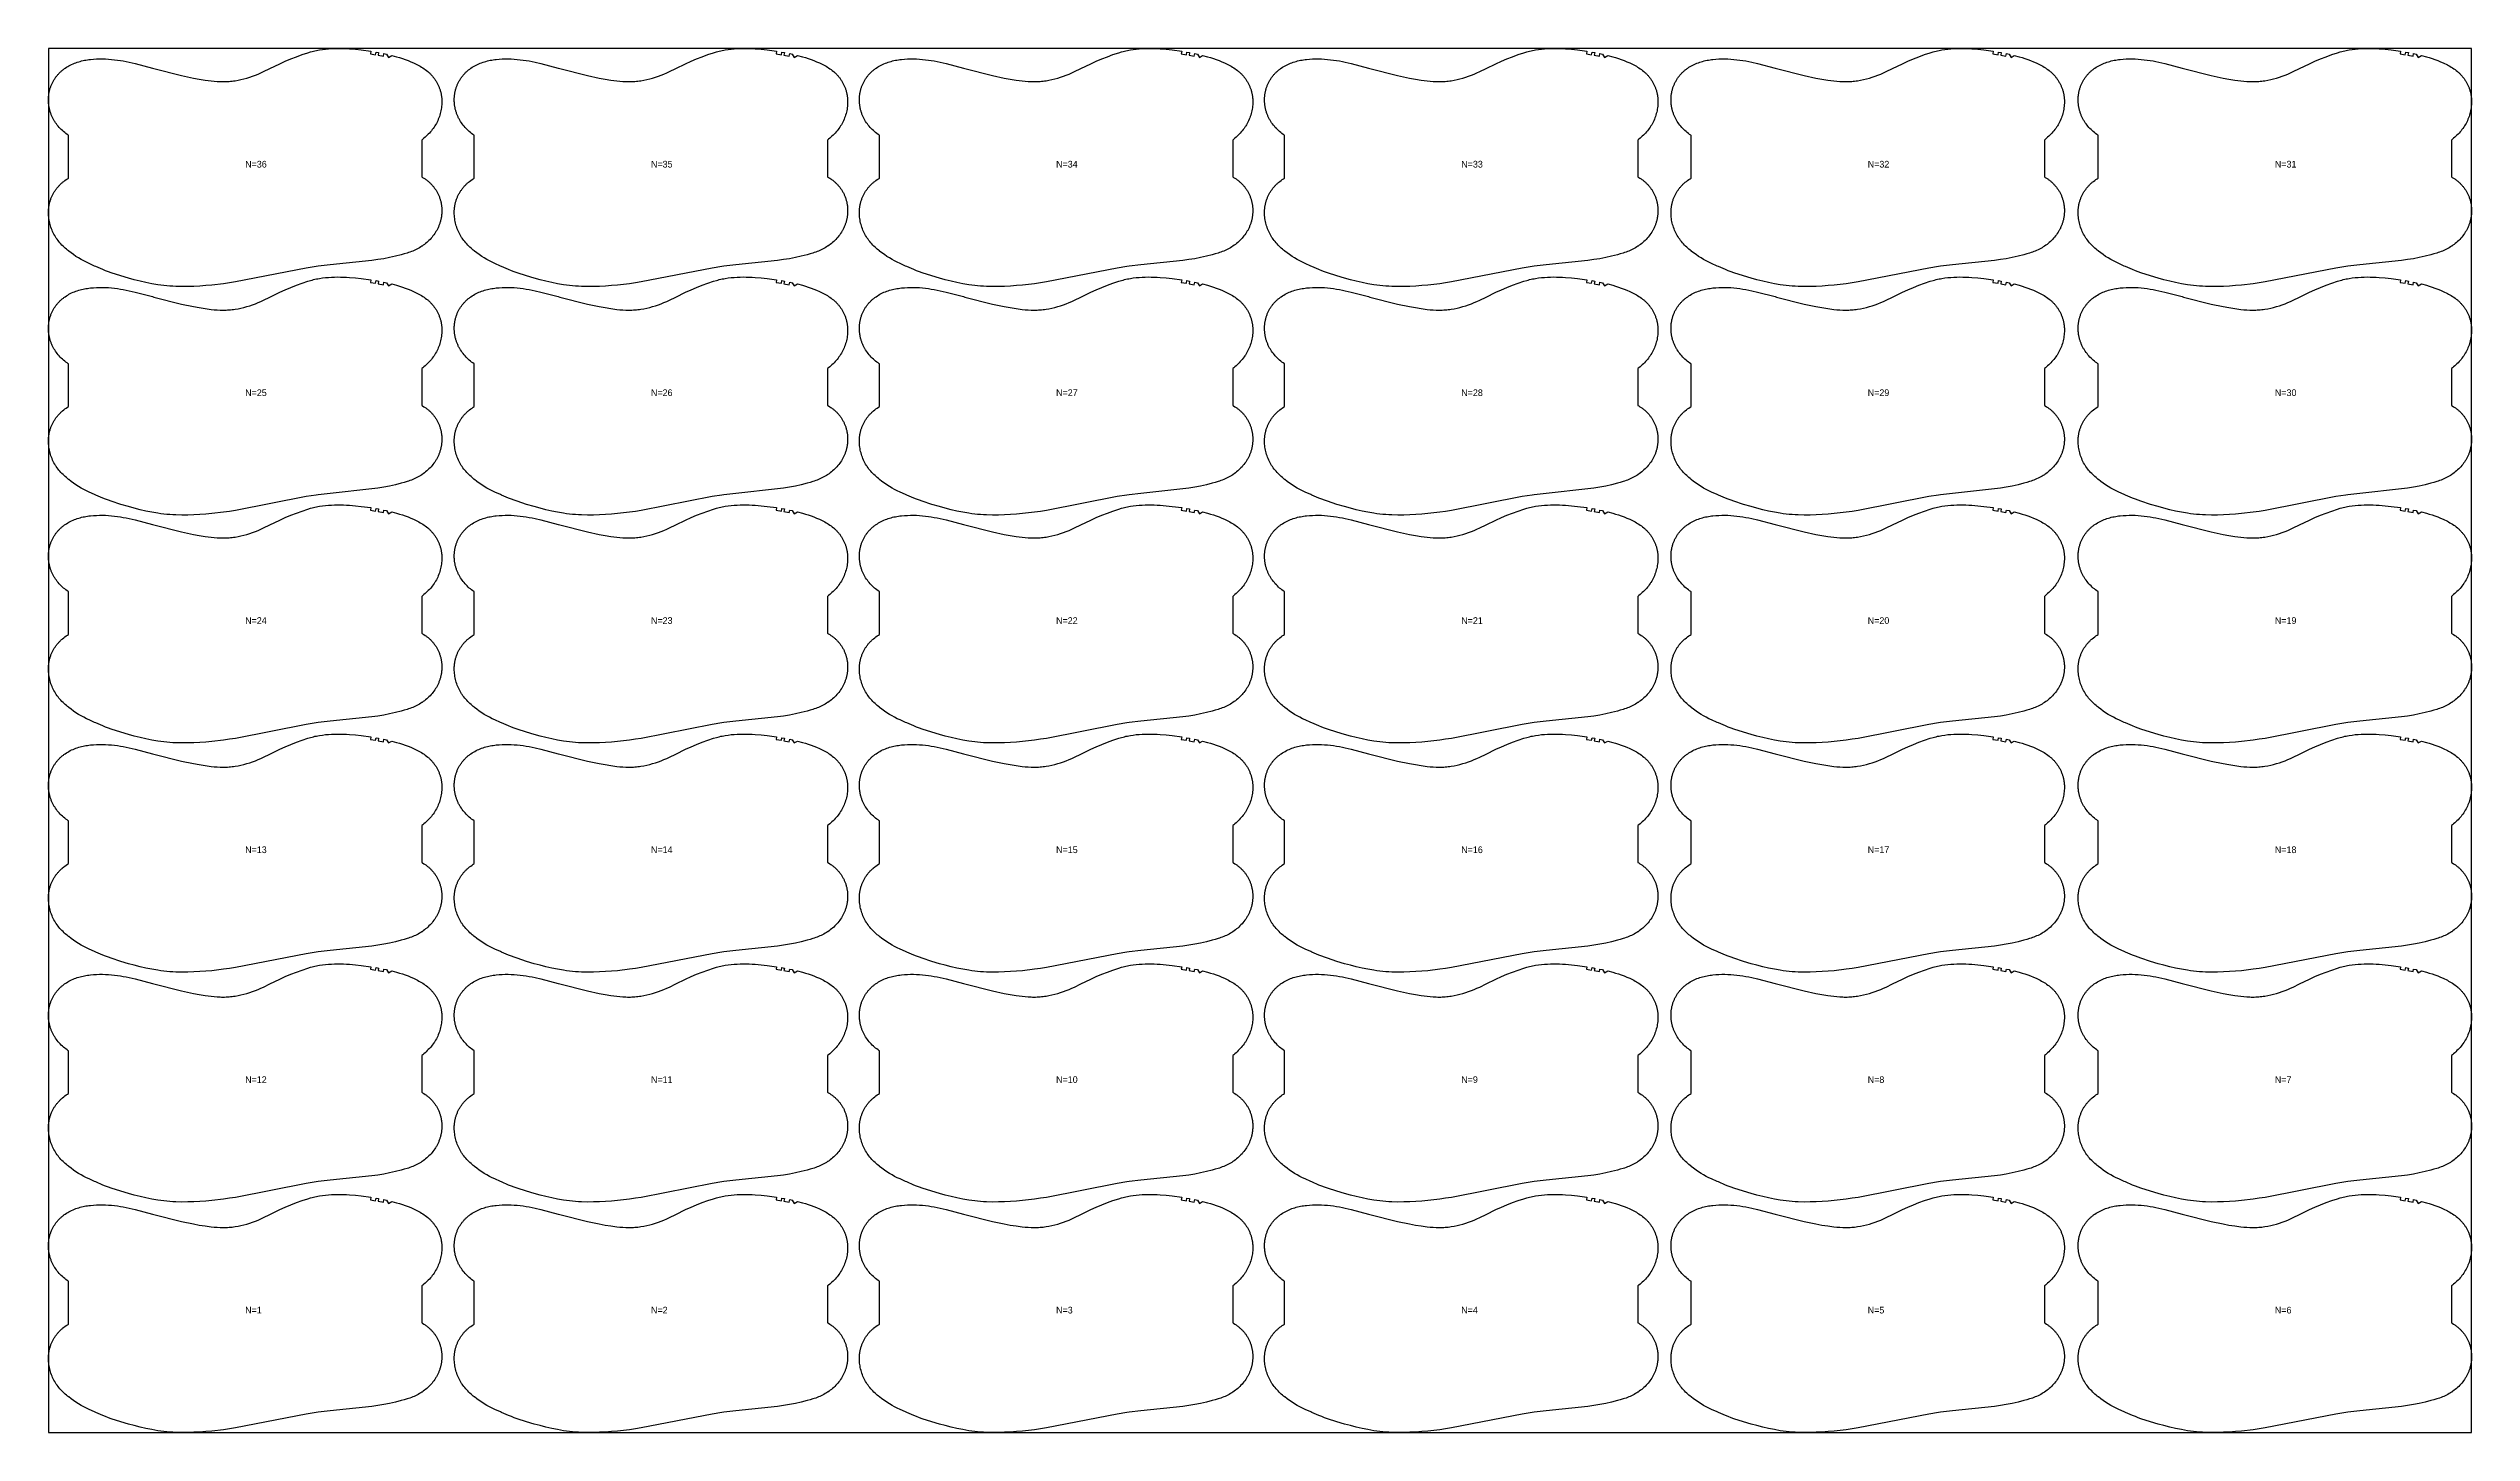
# Model space of a CAD drawing. Header units: inches. Extents: x 0 to 1816, y 0 to 1036.
import ezdxf

# ---------------------------------------------------------------- set-up
doc = ezdxf.new("R2010")
doc.units = ezdxf.units.IN

msp = doc.modelspace()

# ---------------------------------------------------------------- texts
at = {"layer": '1'}
for s, p in [('N=36', (147.8463, 947.3336)), ('N=35', (451.8463, 947.3336)), ('N=34', (755.3463, 947.3336)), ('N=33', (1058.8463, 947.3336)), ('N=32', (1363.3463, 947.3336)), ('N=31', (1668.3463, 947.3336)), ('N=25', (147.8463, 776.1986)), ('N=26', (451.8463, 776.1986)), ('N=27', (755.3463, 776.1986)), ('N=28', (1058.8463, 776.1986)), ('N=29', (1363.3463, 776.1986)), ('N=30', (1668.3463, 776.1986)), ('N=24', (147.8463, 605.5636)), ('N=23', (451.8463, 605.5636)), ('N=22', (755.3463, 605.5636)), ('N=21', (1058.8463, 605.5636)), ('N=20', (1363.3463, 605.5636)), ('N=19', (1668.3463, 605.5636)), ('N=13', (147.8463, 433.9286)), ('N=14', (451.8463, 433.9286)), ('N=15', (755.3463, 433.9286)), ('N=16', (1058.8463, 433.9286)), ('N=17', (1363.3463, 433.9286)), ('N=18', (1668.3463, 433.9286)), ('N=12', (147.8463, 261.7936)), ('N=11', (451.8463, 261.7936)), ('N=10', (755.3463, 261.7936)), ('N=9', (1058.8463, 261.7936)), ('N=8', (1363.3463, 261.7936)), ('N=7', (1668.3463, 261.7936)), ('N=1', (147.8463, 89.1586)), ('N=2', (451.8463, 89.1586)), ('N=3', (755.3463, 89.1586)), ('N=4', (1058.8463, 89.1586)), ('N=5', (1363.3463, 89.1586)), ('N=6', (1668.3463, 89.1586))]:
    msp.add_text(s, height=5, dxfattribs=at).set_placement(p)

# ---------------------------------------------------------------- linework, layer by layer
at = {"layer": '1'}
for points in [[(0.5, 0), (1815.6926, 0), (1815.6926, 1036.4922), (0.5, 1036.4922), (0.5, 0)], [(109.0356, 1014.3574), (113.4643, 1013.5618), (117.9069, 1012.8508), (122.3676, 1012.2595), (124.606, 1012.0234), (126.849, 1011.8402), (129.0953, 1011.7223), (130.2192, 1011.6917), (131.3434, 1011.682), (132.4678, 1011.6945), (133.5918, 1011.7291), (134.7152, 1011.7855), (135.8374, 1011.8633), (136.9581, 1011.9623), (138.0768, 1012.082), (139.1931, 1012.2222), (140.3066, 1012.3824), (142.5239, 1012.7616), (144.7271, 1013.2152), (146.9153, 1013.7388), (149.0873, 1014.3278), (151.2418, 1014.9785), (153.3764, 1015.691), (155.4885, 1016.4661), (157.5754, 1017.3047), (159.6359, 1018.2051), (161.6748, 1019.155), (166.4252, 1021.4922), (173.7884, 1025.1149), (177.8931, 1026.9579), (182.0472, 1028.688), (186.2395, 1030.3207), (190.4671, 1031.863), (194.7335, 1033.2982), (196.8879, 1033.944), (197.9718, 1034.242), (199.0608, 1034.5207), (200.155, 1034.7786), (201.2542, 1035.0158), (202.3578, 1035.2327), (203.4654, 1035.4301), (205.6904, 1035.7681), (207.9251, 1036.034), (210.1661, 1036.2328), (212.4114, 1036.3709), (214.6597, 1036.455), (216.9095, 1036.4922), (219.1596, 1036.488), (221.409, 1036.4436), (223.6572, 1036.3586), (225.9034, 1036.233), (230.3877, 1035.8657), (234.8609, 1035.3734), (241.9362, 1034.4024), (241.6327, 1032.4256), (245.5429, 1031.788), (245.884, 1033.7587), (247.8529, 1033.4068), (247.4899, 1031.44), (251.3632, 1030.6749), (251.7769, 1032.6316), (253.7305, 1032.2037), (255.2076, 1029.8037), (257.6184, 1031.2636), (261.3403, 1030.2535), (263.4991, 1029.6172), (265.6454, 1028.9407), (267.7757, 1028.2173), (269.8864, 1027.4402), (271.974, 1026.6031), (274.034, 1025.7005), (275.0523, 1025.2229), (276.062, 1024.7269), (277.0626, 1024.2119), (278.0535, 1023.6772), (279.0338, 1023.122), (280.0016, 1022.5451), (280.9549, 1021.945), (281.8913, 1021.3203), (282.8087, 1020.6696), (283.705, 1019.9916), (284.5779, 1019.2847), (285.0049, 1018.92), (285.4253, 1018.5476), (285.8388, 1018.1673), (286.2452, 1017.7793), (286.6444, 1017.3836), (287.0362, 1016.9805), (287.4204, 1016.5701), (287.7971, 1016.1525), (288.1658, 1015.7279), (288.5267, 1015.2964), (288.8794, 1014.8582), (289.2238, 1014.4134), (289.5598, 1013.9621), (289.8872, 1013.5046), (290.2059, 1013.041), (290.5158, 1012.5713), (290.8166, 1012.0959), (291.1083, 1011.6147), (291.3906, 1011.128), (291.6636, 1010.6359), (291.927, 1010.1387), (292.1809, 1009.6365), (292.425, 1009.1296), (292.6593, 1008.618), (292.8838, 1008.1021), (293.0982, 1007.582), (293.3026, 1007.0579), (293.4968, 1006.5301), (293.6808, 1005.9986), (293.8543, 1005.4637), (294.0175, 1004.9256), (294.17, 1004.3845), (294.3119, 1003.8405), (294.4431, 1003.2939), (294.5634, 1002.7449), (294.673, 1002.1937), (294.7718, 1001.6404), (294.8601, 1001.0852), (294.9378, 1000.5285), (295.005, 999.9703), (295.0618, 999.4108), (295.1084, 998.8504), (295.1446, 998.2891), (295.1707, 997.7272), (295.1867, 997.1648), (295.1926, 996.6022), (295.1886, 996.0396), (295.1747, 995.4771), (295.1176, 994.3535), (295.0218, 993.2329), (294.8881, 992.1163), (294.717, 991.0049), (294.5092, 989.8996), (294.2653, 988.8014), (293.9861, 987.7113), (293.6721, 986.6304), (293.3241, 985.5596), (292.9424, 984.5001), (292.5275, 983.4532), (292.0793, 982.4203), (291.5979, 981.4029), (291.0836, 980.4023), (290.5364, 979.4201), (289.9563, 978.4577), (289.6541, 977.9843), (289.3436, 977.5164), (288.6987, 976.5975), (288.0233, 975.7005), (287.3197, 974.8247), (286.5899, 973.9696), (285.8361, 973.1345), (285.0605, 972.3186), (284.2652, 971.5214), (283.4524, 970.7421), (282.6239, 969.9802), (281.7808, 969.235), (280.9237, 968.5062), (280.1926, 967.9072), (280.1926, 940.3135), (280.7955, 939.9679), (281.7525, 939.3756), (282.6884, 938.7509), (283.1479, 938.4264), (283.6016, 938.0939), (284.0491, 937.7533), (284.4904, 937.4046), (284.9252, 937.048), (285.3532, 936.6834), (285.7744, 936.3108), (286.1884, 935.9302), (286.5951, 935.5417), (286.9944, 935.1455), (287.3859, 934.7416), (287.7696, 934.3301), (288.1452, 933.9114), (288.5127, 933.4854), (288.8718, 933.0524), (289.2223, 932.6125), (289.5641, 932.1658), (289.897, 931.7125), (290.2209, 931.2528), (290.5355, 930.7867), (290.8406, 930.3145), (291.1362, 929.8362), (291.422, 929.3521), (291.6978, 928.8622), (291.9635, 928.3668), (292.2191, 927.866), (292.4644, 927.3601), (292.6995, 926.8493), (292.9243, 926.3338), (293.1387, 925.8139), (293.3427, 925.2898), (293.5362, 924.7617), (293.7192, 924.2298), (293.8917, 923.6943), (294.0536, 923.1556), (294.2049, 922.6137), (294.3454, 922.0691), (294.4752, 921.5217), (294.5943, 920.972), (294.7025, 920.4201), (294.7998, 919.8662), (294.8863, 919.3106), (294.962, 918.7534), (295.0269, 918.1948), (295.0811, 917.6351), (295.1247, 917.0745), (295.1575, 916.513), (295.1798, 915.951), (295.1915, 915.3887), (295.1926, 914.8261), (295.1832, 914.2636), (295.1634, 913.7013), (295.1332, 913.1395), (295.0926, 912.5783), (295.0416, 912.0179), (294.9803, 911.4585), (294.9088, 910.9003), (294.827, 910.3436), (294.735, 909.7885), (294.6328, 909.2351), (294.5204, 908.6838), (294.398, 908.1348), (294.2654, 907.5881), (294.1227, 907.044), (293.97, 906.5027), (293.8073, 905.9644), (293.6346, 905.4293), (293.4519, 904.8976), (293.2593, 904.3695), (293.0568, 903.8452), (292.8444, 903.3248), (292.6221, 902.8087), (292.39, 902.2969), (292.1483, 901.7895), (291.8972, 901.2868), (291.6367, 900.7887), (291.3671, 900.2954), (291.0886, 899.807), (290.8014, 899.3236), (290.5055, 898.8452), (289.8888, 897.9041), (289.24, 896.9844), (288.5604, 896.0871), (287.8514, 895.2127), (287.1146, 894.3622), (286.3507, 893.5362), (285.5609, 892.7351), (284.746, 891.9597), (283.9071, 891.2105), (283.045, 890.4881), (282.1607, 889.7931), (281.2552, 889.126), (280.3294, 888.4873), (280.1926, 888.399), (279.3846, 887.8771), (278.4219, 887.2953), (277.4425, 886.7416), (276.4477, 886.2161), (275.4385, 885.7185), (274.4163, 885.2489), (273.3823, 884.807), (272.3376, 884.3924), (271.2833, 884.0028), (270.2208, 883.6356), (269.151, 883.2882), (266.9947, 882.6424), (264.8236, 882.0443), (260.4614, 880.9368), (256.0739, 879.9442), (251.6588, 879.0753), (247.2191, 878.3426), (242.7597, 877.7473), (211.4311, 874.4773), (202.4942, 873.427), (200.9234, 873.175), (193.6087, 872.0015), (140.6182, 861.6318), (136.1742, 860.928), (131.7174, 860.305), (122.7793, 859.2578), (118.297, 858.8646), (113.8074, 858.5618), (109.3132, 858.344), (104.8153, 858.2121), (100.3152, 858.175), (95.8168, 858.266), (93.5696, 858.3712), (91.3248, 858.5195), (89.0836, 858.712), (86.8467, 858.95), (84.615, 859.2337), (82.389, 859.5604), (77.9549, 860.3281), (73.5458, 861.2256), (69.1598, 862.2306), (64.7955, 863.3262), (60.4549, 864.511), (54.7125, 866.222), (47.5684, 868.5332), (45.446, 869.279), (43.3395, 870.0658), (41.2514, 870.8992), (35.9719, 873.175), (35.0527, 873.5712), (30.9411, 875.4062), (28.9068, 876.3662), (26.8998, 877.379), (24.9281, 878.459), (22.9936, 879.6057), (21.0964, 880.8147), (19.2368, 882.082), (17.4161, 883.4045), (15.6391, 884.7848), (15.5, 884.8987), (14.7689, 885.4977), (13.9118, 886.2265), (13.0687, 886.9717), (12.2402, 887.7337), (11.4274, 888.5129), (10.6321, 889.3102), (9.8565, 890.126), (9.1027, 890.9612), (8.3729, 891.8163), (7.6693, 892.692), (6.9939, 893.589), (6.349, 894.508), (6.0385, 894.9759), (5.7363, 895.4492), (5.1562, 896.4117), (4.609, 897.3939), (4.0947, 898.3944), (3.6133, 899.4118), (3.1651, 900.4447), (2.7502, 901.4916), (2.3685, 902.5512), (2.0205, 903.6219), (1.7065, 904.7028), (1.4273, 905.7929), (1.1834, 906.8911), (0.9756, 907.9964), (0.8045, 909.1079), (0.6708, 910.2244), (0.575, 911.345), (0.5179, 912.4686), (0.504, 913.0311), (0.5, 913.5937), (0.5059, 914.1563), (0.5219, 914.7187), (0.548, 915.2806), (0.5842, 915.8419), (0.6308, 916.4024), (0.6876, 916.9618), (0.7548, 917.52), (0.8325, 918.0768), (0.9208, 918.6319), (1.0196, 919.1852), (1.1292, 919.7364), (1.2495, 920.2855), (1.3807, 920.832), (1.5226, 921.376), (1.6751, 921.9171), (1.8383, 922.4552), (2.0118, 922.9901), (2.1958, 923.5216), (2.39, 924.0495), (2.5944, 924.5736), (2.8088, 925.0937), (3.0333, 925.6096), (3.2676, 926.1211), (3.5117, 926.628), (3.7656, 927.1302), (4.029, 927.6274), (4.302, 928.1195), (4.5843, 928.6062), (4.876, 929.0874), (5.1768, 929.5629), (5.4867, 930.0325), (5.8054, 930.4962), (6.1328, 930.9537), (6.4688, 931.4049), (6.8132, 931.8497), (7.1659, 932.2879), (7.5268, 932.7194), (7.8955, 933.144), (8.2722, 933.5616), (8.6564, 933.972), (9.0482, 934.3752), (9.4474, 934.7708), (9.8538, 935.1588), (10.2673, 935.5391), (10.6877, 935.9115), (11.1147, 936.2762), (11.9876, 936.9831), (12.8839, 937.6612), (13.8013, 938.3119), (14.7377, 938.9365), (15.5, 939.4164), (15.5, 971.4074), (15.3632, 971.4958), (14.4374, 972.1344), (13.5319, 972.8015), (12.6476, 973.4966), (11.7855, 974.219), (10.9466, 974.9682), (10.1317, 975.7436), (9.3419, 976.5446), (8.578, 977.3707), (7.8412, 978.2212), (7.1322, 979.0955), (6.4526, 979.9929), (5.8038, 980.9125), (5.1871, 981.8537), (4.8912, 982.332), (4.604, 982.8155), (4.3255, 983.3039), (4.0559, 983.7972), (3.7954, 984.2953), (3.5443, 984.798), (3.3026, 985.3053), (3.0705, 985.8171), (2.8482, 986.3333), (2.6358, 986.8536), (2.4333, 987.3779), (2.2407, 987.9061), (2.058, 988.4378), (1.8853, 988.9729), (1.7226, 989.5111), (1.5699, 990.0524), (1.4272, 990.5965), (1.2946, 991.1432), (1.1722, 991.6923), (1.0598, 992.2436), (0.9576, 992.7969), (0.8656, 993.352), (0.7838, 993.9088), (0.7123, 994.4669), (0.651, 995.0263), (0.6, 995.5867), (0.5594, 996.148), (0.5292, 996.7098), (0.5094, 997.2721), (0.5, 997.8346), (0.5011, 998.3971), (0.5128, 998.9595), (0.5351, 999.5215), (0.5679, 1000.0829), (0.6115, 1000.6436), (0.6657, 1001.2033), (0.7306, 1001.7618), (0.8063, 1002.319), (0.8928, 1002.8747), (0.9901, 1003.4285), (1.0983, 1003.9805), (1.2174, 1004.5302), (1.3472, 1005.0775), (1.4877, 1005.6222), (1.639, 1006.164), (1.8009, 1006.7028), (1.9734, 1007.2382), (2.1564, 1007.7701), (2.3499, 1008.2982), (2.5539, 1008.8224), (2.7683, 1009.3423), (2.9931, 1009.8578), (3.2282, 1010.3686), (3.4735, 1010.8745), (3.7291, 1011.3752), (3.9948, 1011.8707), (4.2706, 1012.3605), (4.5564, 1012.8447), (4.852, 1013.3229), (5.1571, 1013.7952), (5.4717, 1014.2612), (5.7956, 1014.721), (6.1285, 1015.1743), (6.4703, 1015.621), (6.8208, 1016.0609), (7.1799, 1016.4939), (7.5474, 1016.9198), (7.923, 1017.3386), (8.3067, 1017.75), (8.6982, 1018.1539), (9.0975, 1018.5502), (9.5042, 1018.9387), (9.9182, 1019.3192), (10.3394, 1019.6918), (10.7674, 1020.0565), (11.2022, 1020.4131), (11.6435, 1020.7617), (12.091, 1021.1023), (12.5447, 1021.4349), (13.0042, 1021.7594), (13.9401, 1022.3841), (14.8971, 1022.9763), (15.8734, 1023.536), (16.8675, 1024.0628), (17.8778, 1024.5569), (18.9029, 1025.0187), (19.9418, 1025.4489), (20.9931, 1025.8479), (22.0557, 1026.2164), (23.1283, 1026.555), (24.2098, 1026.8643), (25.2989, 1027.1449), (26.3946, 1027.3975), (27.496, 1027.6234), (28.6024, 1027.8239), (29.7133, 1028.0005), (30.8278, 1028.1544), (31.9455, 1028.2871), (34.1871, 1028.4942), (36.4335, 1028.6313), (38.6823, 1028.7013), (40.9317, 1028.7055), (43.1801, 1028.6454), (45.426, 1028.5229), (47.6683, 1028.3423), (49.9063, 1028.1085), (52.139, 1027.8262), (54.3657, 1027.4995), (56.5851, 1027.1283), (58.7961, 1026.7117), (60.9975, 1026.2487), (65.3719, 1025.1978), (78.4277, 1021.7625), (79.4858, 1021.4922), (100.2255, 1016.1929), (109.0356, 1014.3574)], [(413.0356, 1014.3574), (417.4643, 1013.5618), (421.9069, 1012.8508), (426.3676, 1012.2595), (428.606, 1012.0234), (430.849, 1011.8402), (433.0953, 1011.7223), (434.2192, 1011.6917), (435.3434, 1011.682), (436.4678, 1011.6945), (437.5918, 1011.7291), (438.7152, 1011.7855), (439.8374, 1011.8633), (440.9581, 1011.9623), (442.0768, 1012.082), (443.1931, 1012.2222), (444.3066, 1012.3824), (446.5239, 1012.7616), (448.7271, 1013.2152), (450.9153, 1013.7388), (453.0873, 1014.3278), (455.2418, 1014.9785), (457.3764, 1015.691), (459.4885, 1016.4661), (461.5754, 1017.3047), (463.6359, 1018.2051), (465.6748, 1019.155), (470.4252, 1021.4922), (477.7884, 1025.1149), (481.8931, 1026.9579), (486.0472, 1028.688), (490.2395, 1030.3207), (494.4671, 1031.863), (498.7335, 1033.2982), (500.8879, 1033.944), (501.9718, 1034.242), (503.0608, 1034.5207), (504.155, 1034.7786), (505.2542, 1035.0158), (506.3578, 1035.2327), (507.4654, 1035.4301), (509.6904, 1035.7681), (511.9251, 1036.034), (514.1661, 1036.2328), (516.4114, 1036.3709), (518.6597, 1036.455), (520.9095, 1036.4922), (523.1596, 1036.488), (525.409, 1036.4436), (527.6572, 1036.3586), (529.9034, 1036.233), (534.3877, 1035.8657), (538.8609, 1035.3734), (545.9362, 1034.4024), (545.6327, 1032.4256), (549.5429, 1031.788), (549.884, 1033.7587), (551.8529, 1033.4068), (551.4899, 1031.44), (555.3632, 1030.6749), (555.7769, 1032.6316), (557.7305, 1032.2037), (559.2076, 1029.8037), (561.6184, 1031.2636), (565.3403, 1030.2535), (567.4991, 1029.6172), (569.6454, 1028.9407), (571.7757, 1028.2173), (573.8864, 1027.4402), (575.974, 1026.6031), (578.034, 1025.7005), (579.0523, 1025.2229), (580.062, 1024.7269), (581.0626, 1024.2119), (582.0535, 1023.6772), (583.0338, 1023.122), (584.0016, 1022.5451), (584.9549, 1021.945), (585.8913, 1021.3203), (586.8087, 1020.6696), (587.705, 1019.9916), (588.5779, 1019.2847), (589.0049, 1018.92), (589.4253, 1018.5476), (589.8388, 1018.1673), (590.2452, 1017.7793), (590.6444, 1017.3836), (591.0362, 1016.9805), (591.4204, 1016.5701), (591.7971, 1016.1525), (592.1658, 1015.7279), (592.5267, 1015.2964), (592.8794, 1014.8582), (593.2238, 1014.4134), (593.5598, 1013.9621), (593.8872, 1013.5046), (594.2059, 1013.041), (594.5158, 1012.5713), (594.8166, 1012.0959), (595.1083, 1011.6147), (595.3906, 1011.128), (595.6636, 1010.6359), (595.927, 1010.1387), (596.1809, 1009.6365), (596.425, 1009.1296), (596.6593, 1008.618), (596.8838, 1008.1021), (597.0982, 1007.582), (597.3026, 1007.0579), (597.4968, 1006.5301), (597.6808, 1005.9986), (597.8543, 1005.4637), (598.0175, 1004.9256), (598.17, 1004.3845), (598.3119, 1003.8405), (598.4431, 1003.2939), (598.5634, 1002.7449), (598.673, 1002.1937), (598.7718, 1001.6404), (598.8601, 1001.0852), (598.9378, 1000.5285), (599.005, 999.9703), (599.0618, 999.4108), (599.1084, 998.8504), (599.1446, 998.2891), (599.1707, 997.7272), (599.1867, 997.1648), (599.1926, 996.6022), (599.1886, 996.0396), (599.1747, 995.4771), (599.1176, 994.3535), (599.0218, 993.2329), (598.8881, 992.1163), (598.717, 991.0049), (598.5092, 989.8996), (598.2653, 988.8014), (597.9861, 987.7113), (597.6721, 986.6304), (597.3241, 985.5596), (596.9424, 984.5001), (596.5275, 983.4532), (596.0793, 982.4203), (595.5979, 981.4029), (595.0836, 980.4023), (594.5364, 979.4201), (593.9563, 978.4577), (593.6541, 977.9843), (593.3436, 977.5164), (592.6987, 976.5975), (592.0233, 975.7005), (591.3197, 974.8247), (590.5899, 973.9696), (589.8361, 973.1345), (589.0605, 972.3186), (588.2652, 971.5214), (587.4524, 970.7421), (586.6239, 969.9802), (585.7808, 969.235), (584.9237, 968.5062), (584.1926, 967.9072), (584.1926, 940.3135), (584.7955, 939.9679), (585.7525, 939.3756), (586.6884, 938.7509), (587.1479, 938.4264), (587.6016, 938.0939), (588.0491, 937.7533), (588.4904, 937.4046), (588.9252, 937.048), (589.3532, 936.6834), (589.7744, 936.3108), (590.1884, 935.9302), (590.5951, 935.5417), (590.9944, 935.1455), (591.3859, 934.7416), (591.7696, 934.3301), (592.1452, 933.9114), (592.5127, 933.4854), (592.8718, 933.0524), (593.2223, 932.6125), (593.5641, 932.1658), (593.897, 931.7125), (594.2209, 931.2528), (594.5355, 930.7867), (594.8406, 930.3145), (595.1362, 929.8362), (595.422, 929.3521), (595.6978, 928.8622), (595.9635, 928.3668), (596.2191, 927.866), (596.4644, 927.3601), (596.6995, 926.8493), (596.9243, 926.3338), (597.1387, 925.8139), (597.3427, 925.2898), (597.5362, 924.7617), (597.7192, 924.2298), (597.8917, 923.6943), (598.0536, 923.1556), (598.2049, 922.6137), (598.3454, 922.0691), (598.4752, 921.5217), (598.5943, 920.972), (598.7025, 920.4201), (598.7998, 919.8662), (598.8863, 919.3106), (598.962, 918.7534), (599.0269, 918.1948), (599.0811, 917.6351), (599.1247, 917.0745), (599.1575, 916.513), (599.1798, 915.951), (599.1915, 915.3887), (599.1926, 914.8261), (599.1832, 914.2636), (599.1634, 913.7013), (599.1332, 913.1395), (599.0926, 912.5783), (599.0416, 912.0179), (598.9803, 911.4585), (598.9088, 910.9003), (598.827, 910.3436), (598.735, 909.7885), (598.6328, 909.2351), (598.5204, 908.6838), (598.398, 908.1348), (598.2654, 907.5881), (598.1227, 907.044), (597.97, 906.5027), (597.8073, 905.9644), (597.6346, 905.4293), (597.4519, 904.8976), (597.2593, 904.3695), (597.0568, 903.8452), (596.8444, 903.3248), (596.6221, 902.8087), (596.39, 902.2969), (596.1483, 901.7895), (595.8972, 901.2868), (595.6367, 900.7887), (595.3671, 900.2954), (595.0886, 899.807), (594.8014, 899.3236), (594.5055, 898.8452), (593.8888, 897.9041), (593.24, 896.9844), (592.5604, 896.0871), (591.8514, 895.2127), (591.1146, 894.3622), (590.3507, 893.5362), (589.5609, 892.7351), (588.746, 891.9597), (587.9071, 891.2105), (587.045, 890.4881), (586.1607, 889.7931), (585.2552, 889.126), (584.3294, 888.4873), (584.1926, 888.399), (583.3846, 887.8771), (582.4219, 887.2953), (581.4425, 886.7416), (580.4477, 886.2161), (579.4385, 885.7185), (578.4163, 885.2489), (577.3823, 884.807), (576.3376, 884.3924), (575.2833, 884.0028), (574.2208, 883.6356), (573.151, 883.2882), (570.9947, 882.6424), (568.8236, 882.0443), (564.4614, 880.9368), (560.0739, 879.9442), (555.6588, 879.0753), (551.2191, 878.3426), (546.7597, 877.7473), (515.4311, 874.4773), (506.4942, 873.427), (504.9234, 873.175), (497.6087, 872.0015), (444.6182, 861.6318), (440.1742, 860.928), (435.7174, 860.305), (426.7793, 859.2578), (422.297, 858.8646), (417.8074, 858.5618), (413.3132, 858.344), (408.8153, 858.2121), (404.3152, 858.175), (399.8168, 858.266), (397.5696, 858.3712), (395.3248, 858.5195), (393.0836, 858.712), (390.8467, 858.95), (388.615, 859.2337), (386.389, 859.5604), (381.9549, 860.3281), (377.5458, 861.2256), (373.1598, 862.2306), (368.7955, 863.3262), (364.4549, 864.511), (358.7125, 866.222), (351.5684, 868.5332), (349.446, 869.279), (347.3395, 870.0658), (345.2514, 870.8992), (339.9719, 873.175), (339.0527, 873.5712), (334.9411, 875.4062), (332.9068, 876.3662), (330.8998, 877.379), (328.9281, 878.459), (326.9936, 879.6057), (325.0964, 880.8147), (323.2368, 882.082), (321.4161, 883.4045), (319.6391, 884.7848), (319.5, 884.8987), (318.7689, 885.4977), (317.9118, 886.2265), (317.0687, 886.9717), (316.2402, 887.7337), (315.4274, 888.5129), (314.6321, 889.3102), (313.8565, 890.126), (313.1027, 890.9612), (312.3729, 891.8163), (311.6693, 892.692), (310.9939, 893.589), (310.349, 894.508), (310.0385, 894.9759), (309.7363, 895.4492), (309.1562, 896.4117), (308.609, 897.3939), (308.0947, 898.3944), (307.6133, 899.4118), (307.1651, 900.4447), (306.7502, 901.4916), (306.3685, 902.5512), (306.0205, 903.6219), (305.7065, 904.7028), (305.4273, 905.7929), (305.1834, 906.8911), (304.9756, 907.9964), (304.8045, 909.1079), (304.6708, 910.2244), (304.575, 911.345), (304.5179, 912.4686), (304.504, 913.0311), (304.5, 913.5937), (304.5059, 914.1563), (304.5219, 914.7187), (304.548, 915.2806), (304.5842, 915.8419), (304.6308, 916.4024), (304.6876, 916.9618), (304.7548, 917.52), (304.8325, 918.0768), (304.9208, 918.6319), (305.0196, 919.1852), (305.1292, 919.7364), (305.2495, 920.2855), (305.3807, 920.832), (305.5226, 921.376), (305.6751, 921.9171), (305.8383, 922.4552), (306.0118, 922.9901), (306.1958, 923.5216), (306.39, 924.0495), (306.5944, 924.5736), (306.8088, 925.0937), (307.0333, 925.6096), (307.2676, 926.1211), (307.5117, 926.628), (307.7656, 927.1302), (308.029, 927.6274), (308.302, 928.1195), (308.5843, 928.6062), (308.876, 929.0874), (309.1768, 929.5629), (309.4867, 930.0325), (309.8054, 930.4962), (310.1328, 930.9537), (310.4688, 931.4049), (310.8132, 931.8497), (311.1659, 932.2879), (311.5268, 932.7194), (311.8955, 933.144), (312.2722, 933.5616), (312.6564, 933.972), (313.0482, 934.3752), (313.4474, 934.7708), (313.8538, 935.1588), (314.2673, 935.5391), (314.6877, 935.9115), (315.1147, 936.2762), (315.9876, 936.9831), (316.8839, 937.6612), (317.8013, 938.3119), (318.7377, 938.9365), (319.5, 939.4164), (319.5, 971.4074), (319.3632, 971.4958), (318.4374, 972.1344), (317.5319, 972.8015), (316.6476, 973.4966), (315.7855, 974.219), (314.9466, 974.9682), (314.1317, 975.7436), (313.3419, 976.5446), (312.578, 977.3707), (311.8412, 978.2212), (311.1322, 979.0955), (310.4526, 979.9929), (309.8038, 980.9125), (309.1871, 981.8537), (308.8912, 982.332), (308.604, 982.8155), (308.3255, 983.3039), (308.0559, 983.7972), (307.7954, 984.2953), (307.5443, 984.798), (307.3026, 985.3053), (307.0705, 985.8171), (306.8482, 986.3333), (306.6358, 986.8536), (306.4333, 987.3779), (306.2407, 987.9061), (306.058, 988.4378), (305.8853, 988.9729), (305.7226, 989.5111), (305.5699, 990.0524), (305.4272, 990.5965), (305.2946, 991.1432), (305.1722, 991.6923), (305.0598, 992.2436), (304.9576, 992.7969), (304.8656, 993.352), (304.7838, 993.9088), (304.7123, 994.4669), (304.651, 995.0263), (304.6, 995.5867), (304.5594, 996.148), (304.5292, 996.7098), (304.5094, 997.2721), (304.5, 997.8346), (304.5011, 998.3971), (304.5128, 998.9595), (304.5351, 999.5215), (304.5679, 1000.0829), (304.6115, 1000.6436), (304.6657, 1001.2033), (304.7306, 1001.7618), (304.8063, 1002.319), (304.8928, 1002.8747), (304.9901, 1003.4285), (305.0983, 1003.9805), (305.2174, 1004.5302), (305.3472, 1005.0775), (305.4877, 1005.6222), (305.639, 1006.164), (305.8009, 1006.7028), (305.9734, 1007.2382), (306.1564, 1007.7701), (306.3499, 1008.2982), (306.5539, 1008.8224), (306.7683, 1009.3423), (306.9931, 1009.8578), (307.2282, 1010.3686), (307.4735, 1010.8745), (307.7291, 1011.3752), (307.9948, 1011.8707), (308.2706, 1012.3605), (308.5564, 1012.8447), (308.852, 1013.3229), (309.1571, 1013.7952), (309.4717, 1014.2612), (309.7956, 1014.721), (310.1285, 1015.1743), (310.4703, 1015.621), (310.8208, 1016.0609), (311.1799, 1016.4939), (311.5474, 1016.9198), (311.923, 1017.3386), (312.3067, 1017.75), (312.6982, 1018.1539), (313.0975, 1018.5502), (313.5042, 1018.9387), (313.9182, 1019.3192), (314.3394, 1019.6918), (314.7674, 1020.0565), (315.2022, 1020.4131), (315.6435, 1020.7617), (316.091, 1021.1023), (316.5447, 1021.4349), (317.0042, 1021.7594), (317.9401, 1022.3841), (318.8971, 1022.9763), (319.8734, 1023.536), (320.8675, 1024.0628), (321.8778, 1024.5569), (322.9029, 1025.0187), (323.9418, 1025.4489), (324.9931, 1025.8479), (326.0557, 1026.2164), (327.1283, 1026.555), (328.2098, 1026.8643), (329.2989, 1027.1449), (330.3946, 1027.3975), (331.496, 1027.6234), (332.6024, 1027.8239), (333.7133, 1028.0005), (334.8278, 1028.1544), (335.9455, 1028.2871), (338.1871, 1028.4942), (340.4335, 1028.6313), (342.6823, 1028.7013), (344.9317, 1028.7055), (347.1801, 1028.6454), (349.426, 1028.5229), (351.6683, 1028.3423), (353.9063, 1028.1085), (356.139, 1027.8262), (358.3657, 1027.4995), (360.5851, 1027.1283), (362.7961, 1026.7117), (364.9975, 1026.2487), (369.3719, 1025.1978), (382.4277, 1021.7625), (383.4858, 1021.4922), (404.2255, 1016.1929), (413.0356, 1014.3574)], [(716.5356, 1014.3574), (720.9643, 1013.5618), (725.4069, 1012.8508), (729.8676, 1012.2595), (732.106, 1012.0234), (734.349, 1011.8402), (736.5953, 1011.7223), (737.7192, 1011.6917), (738.8434, 1011.682), (739.9678, 1011.6945), (741.0918, 1011.7291), (742.2152, 1011.7855), (743.3374, 1011.8633), (744.4581, 1011.9623), (745.5768, 1012.082), (746.6931, 1012.2222), (747.8066, 1012.3824), (750.0239, 1012.7616), (752.2271, 1013.2152), (754.4153, 1013.7388), (756.5873, 1014.3278), (758.7418, 1014.9785), (760.8764, 1015.691), (762.9885, 1016.4661), (765.0754, 1017.3047), (767.1359, 1018.2051), (769.1748, 1019.155), (773.9252, 1021.4922), (781.2884, 1025.1149), (785.3931, 1026.9579), (789.5472, 1028.688), (793.7395, 1030.3207), (797.9671, 1031.863), (802.2335, 1033.2982), (804.3879, 1033.944), (805.4718, 1034.242), (806.5608, 1034.5207), (807.655, 1034.7786), (808.7542, 1035.0158), (809.8578, 1035.2327), (810.9654, 1035.4301), (813.1904, 1035.7681), (815.4251, 1036.034), (817.6661, 1036.2328), (819.9114, 1036.3709), (822.1597, 1036.455), (824.4095, 1036.4922), (826.6596, 1036.488), (828.909, 1036.4436), (831.1572, 1036.3586), (833.4034, 1036.233), (837.8877, 1035.8657), (842.3609, 1035.3734), (849.4362, 1034.4024), (849.1327, 1032.4256), (853.0429, 1031.788), (853.384, 1033.7587), (855.3529, 1033.4068), (854.9899, 1031.44), (858.8632, 1030.6749), (859.2769, 1032.6316), (861.2305, 1032.2037), (862.7076, 1029.8037), (865.1184, 1031.2636), (868.8403, 1030.2535), (870.9991, 1029.6172), (873.1454, 1028.9407), (875.2757, 1028.2173), (877.3864, 1027.4402), (879.474, 1026.6031), (881.534, 1025.7005), (882.5523, 1025.2229), (883.562, 1024.7269), (884.5626, 1024.2119), (885.5535, 1023.6772), (886.5338, 1023.122), (887.5016, 1022.5451), (888.4549, 1021.945), (889.3913, 1021.3203), (890.3087, 1020.6696), (891.205, 1019.9916), (892.0779, 1019.2847), (892.5049, 1018.92), (892.9253, 1018.5476), (893.3388, 1018.1673), (893.7452, 1017.7793), (894.1444, 1017.3836), (894.5362, 1016.9805), (894.9204, 1016.5701), (895.2971, 1016.1525), (895.6658, 1015.7279), (896.0267, 1015.2964), (896.3794, 1014.8582), (896.7238, 1014.4134), (897.0598, 1013.9621), (897.3872, 1013.5046), (897.7059, 1013.041), (898.0158, 1012.5713), (898.3166, 1012.0959), (898.6083, 1011.6147), (898.8906, 1011.128), (899.1636, 1010.6359), (899.427, 1010.1387), (899.6809, 1009.6365), (899.925, 1009.1296), (900.1593, 1008.618), (900.3838, 1008.1021), (900.5982, 1007.582), (900.8026, 1007.0579), (900.9968, 1006.5301), (901.1808, 1005.9986), (901.3543, 1005.4637), (901.5175, 1004.9256), (901.67, 1004.3845), (901.8119, 1003.8405), (901.9431, 1003.2939), (902.0634, 1002.7449), (902.173, 1002.1937), (902.2718, 1001.6404), (902.3601, 1001.0852), (902.4378, 1000.5285), (902.505, 999.9703), (902.5618, 999.4108), (902.6084, 998.8504), (902.6446, 998.2891), (902.6707, 997.7272), (902.6867, 997.1648), (902.6926, 996.6022), (902.6886, 996.0396), (902.6747, 995.4771), (902.6176, 994.3535), (902.5218, 993.2329), (902.3881, 992.1163), (902.217, 991.0049), (902.0092, 989.8996), (901.7653, 988.8014), (901.4861, 987.7113), (901.1721, 986.6304), (900.8241, 985.5596), (900.4424, 984.5001), (900.0275, 983.4532), (899.5793, 982.4203), (899.0979, 981.4029), (898.5836, 980.4023), (898.0364, 979.4201), (897.4563, 978.4577), (897.1541, 977.9843), (896.8436, 977.5164), (896.1987, 976.5975), (895.5233, 975.7005), (894.8197, 974.8247), (894.0899, 973.9696), (893.3361, 973.1345), (892.5605, 972.3186), (891.7652, 971.5214), (890.9524, 970.7421), (890.1239, 969.9802), (889.2808, 969.235), (888.4237, 968.5062), (887.6926, 967.9072), (887.6926, 940.3135), (888.2955, 939.9679), (889.2525, 939.3756), (890.1884, 938.7509), (890.6479, 938.4264), (891.1016, 938.0939), (891.5491, 937.7533), (891.9904, 937.4046), (892.4252, 937.048), (892.8532, 936.6834), (893.2744, 936.3108), (893.6884, 935.9302), (894.0951, 935.5417), (894.4944, 935.1455), (894.8859, 934.7416), (895.2696, 934.3301), (895.6452, 933.9114), (896.0127, 933.4854), (896.3718, 933.0524), (896.7223, 932.6125), (897.0641, 932.1658), (897.397, 931.7125), (897.7209, 931.2528), (898.0355, 930.7867), (898.3406, 930.3145), (898.6362, 929.8362), (898.922, 929.3521), (899.1978, 928.8622), (899.4635, 928.3668), (899.7191, 927.866), (899.9644, 927.3601), (900.1995, 926.8493), (900.4243, 926.3338), (900.6387, 925.8139), (900.8427, 925.2898), (901.0362, 924.7617), (901.2192, 924.2298), (901.3917, 923.6943), (901.5536, 923.1556), (901.7049, 922.6137), (901.8454, 922.0691), (901.9752, 921.5217), (902.0943, 920.972), (902.2025, 920.4201), (902.2998, 919.8662), (902.3863, 919.3106), (902.462, 918.7534), (902.5269, 918.1948), (902.5811, 917.6351), (902.6247, 917.0745), (902.6575, 916.513), (902.6798, 915.951), (902.6915, 915.3887), (902.6926, 914.8261), (902.6832, 914.2636), (902.6634, 913.7013), (902.6332, 913.1395), (902.5926, 912.5783), (902.5416, 912.0179), (902.4803, 911.4585), (902.4088, 910.9003), (902.327, 910.3436), (902.235, 909.7885), (902.1328, 909.2351), (902.0204, 908.6838), (901.898, 908.1348), (901.7654, 907.5881), (901.6227, 907.044), (901.47, 906.5027), (901.3073, 905.9644), (901.1346, 905.4293), (900.9519, 904.8976), (900.7593, 904.3695), (900.5568, 903.8452), (900.3444, 903.3248), (900.1221, 902.8087), (899.89, 902.2969), (899.6483, 901.7895), (899.3972, 901.2868), (899.1367, 900.7887), (898.8671, 900.2954), (898.5886, 899.807), (898.3014, 899.3236), (898.0055, 898.8452), (897.3888, 897.9041), (896.74, 896.9844), (896.0604, 896.0871), (895.3514, 895.2127), (894.6146, 894.3622), (893.8507, 893.5362), (893.0609, 892.7351), (892.246, 891.9597), (891.4071, 891.2105), (890.545, 890.4881), (889.6607, 889.7931), (888.7552, 889.126), (887.8294, 888.4873), (887.6926, 888.399), (886.8846, 887.8771), (885.9219, 887.2953), (884.9425, 886.7416), (883.9477, 886.2161), (882.9385, 885.7185), (881.9163, 885.2489), (880.8823, 884.807), (879.8376, 884.3924), (878.7833, 884.0028), (877.7208, 883.6356), (876.651, 883.2882), (874.4947, 882.6424), (872.3236, 882.0443), (867.9614, 880.9368), (863.5739, 879.9442), (859.1588, 879.0753), (854.7191, 878.3426), (850.2597, 877.7473), (818.9311, 874.4773), (809.9942, 873.427), (808.4234, 873.175), (801.1087, 872.0015), (748.1182, 861.6318), (743.6742, 860.928), (739.2174, 860.305), (730.2793, 859.2578), (725.797, 858.8646), (721.3074, 858.5618), (716.8132, 858.344), (712.3153, 858.2121), (707.8152, 858.175), (703.3168, 858.266), (701.0696, 858.3712), (698.8248, 858.5195), (696.5836, 858.712), (694.3467, 858.95), (692.115, 859.2337), (689.889, 859.5604), (685.4549, 860.3281), (681.0458, 861.2256), (676.6598, 862.2306), (672.2955, 863.3262), (667.9549, 864.511), (662.2125, 866.222), (655.0684, 868.5332), (652.946, 869.279), (650.8395, 870.0658), (648.7514, 870.8992), (643.4719, 873.175), (642.5527, 873.5712), (638.4411, 875.4062), (636.4068, 876.3662), (634.3998, 877.379), (632.4281, 878.459), (630.4936, 879.6057), (628.5964, 880.8147), (626.7368, 882.082), (624.9161, 883.4045), (623.1391, 884.7848), (623, 884.8987), (622.2689, 885.4977), (621.4118, 886.2265), (620.5687, 886.9717), (619.7402, 887.7337), (618.9274, 888.5129), (618.1321, 889.3102), (617.3565, 890.126), (616.6027, 890.9612), (615.8729, 891.8163), (615.1693, 892.692), (614.4939, 893.589), (613.849, 894.508), (613.5385, 894.9759), (613.2363, 895.4492), (612.6562, 896.4117), (612.109, 897.3939), (611.5947, 898.3944), (611.1133, 899.4118), (610.6651, 900.4447), (610.2502, 901.4916), (609.8685, 902.5512), (609.5205, 903.6219), (609.2065, 904.7028), (608.9273, 905.7929), (608.6834, 906.8911), (608.4756, 907.9964), (608.3045, 909.1079), (608.1708, 910.2244), (608.075, 911.345), (608.0179, 912.4686), (608.004, 913.0311), (608, 913.5937), (608.0059, 914.1563), (608.0219, 914.7187), (608.048, 915.2806), (608.0842, 915.8419), (608.1308, 916.4024), (608.1876, 916.9618), (608.2548, 917.52), (608.3325, 918.0768), (608.4208, 918.6319), (608.5196, 919.1852), (608.6292, 919.7364), (608.7495, 920.2855), (608.8807, 920.832), (609.0226, 921.376), (609.1751, 921.9171), (609.3383, 922.4552), (609.5118, 922.9901), (609.6958, 923.5216), (609.89, 924.0495), (610.0944, 924.5736), (610.3088, 925.0937), (610.5333, 925.6096), (610.7676, 926.1211), (611.0117, 926.628), (611.2656, 927.1302), (611.529, 927.6274), (611.802, 928.1195), (612.0843, 928.6062), (612.376, 929.0874), (612.6768, 929.5629), (612.9867, 930.0325), (613.3054, 930.4962), (613.6328, 930.9537), (613.9688, 931.4049), (614.3132, 931.8497), (614.6659, 932.2879), (615.0268, 932.7194), (615.3955, 933.144), (615.7722, 933.5616), (616.1564, 933.972), (616.5482, 934.3752), (616.9474, 934.7708), (617.3538, 935.1588), (617.7673, 935.5391), (618.1877, 935.9115), (618.6147, 936.2762), (619.4876, 936.9831), (620.3839, 937.6612), (621.3013, 938.3119), (622.2377, 938.9365), (623, 939.4164), (623, 971.4074), (622.8632, 971.4958), (621.9374, 972.1344), (621.0319, 972.8015), (620.1476, 973.4966), (619.2855, 974.219), (618.4466, 974.9682), (617.6317, 975.7436), (616.8419, 976.5446), (616.078, 977.3707), (615.3412, 978.2212), (614.6322, 979.0955), (613.9526, 979.9929), (613.3038, 980.9125), (612.6871, 981.8537), (612.3912, 982.332), (612.104, 982.8155), (611.8255, 983.3039), (611.5559, 983.7972), (611.2954, 984.2953), (611.0443, 984.798), (610.8026, 985.3053), (610.5705, 985.8171), (610.3482, 986.3333), (610.1358, 986.8536), (609.9333, 987.3779), (609.7407, 987.9061), (609.558, 988.4378), (609.3853, 988.9729), (609.2226, 989.5111), (609.0699, 990.0524), (608.9272, 990.5965), (608.7946, 991.1432), (608.6722, 991.6923), (608.5598, 992.2436), (608.4576, 992.7969), (608.3656, 993.352), (608.2838, 993.9088), (608.2123, 994.4669), (608.151, 995.0263), (608.1, 995.5867), (608.0594, 996.148), (608.0292, 996.7098), (608.0094, 997.2721), (608, 997.8346), (608.0011, 998.3971), (608.0128, 998.9595), (608.0351, 999.5215), (608.0679, 1000.0829), (608.1115, 1000.6436), (608.1657, 1001.2033), (608.2306, 1001.7618), (608.3063, 1002.319), (608.3928, 1002.8747), (608.4901, 1003.4285), (608.5983, 1003.9805), (608.7174, 1004.5302), (608.8472, 1005.0775), (608.9877, 1005.6222), (609.139, 1006.164), (609.3009, 1006.7028), (609.4734, 1007.2382), (609.6564, 1007.7701), (609.8499, 1008.2982), (610.0539, 1008.8224), (610.2683, 1009.3423), (610.4931, 1009.8578), (610.7282, 1010.3686), (610.9735, 1010.8745), (611.2291, 1011.3752), (611.4948, 1011.8707), (611.7706, 1012.3605), (612.0564, 1012.8447), (612.352, 1013.3229), (612.6571, 1013.7952), (612.9717, 1014.2612), (613.2956, 1014.721), (613.6285, 1015.1743), (613.9703, 1015.621), (614.3208, 1016.0609), (614.6799, 1016.4939), (615.0474, 1016.9198), (615.423, 1017.3386), (615.8067, 1017.75), (616.1982, 1018.1539), (616.5975, 1018.5502), (617.0042, 1018.9387), (617.4182, 1019.3192), (617.8394, 1019.6918), (618.2674, 1020.0565), (618.7022, 1020.4131), (619.1435, 1020.7617), (619.591, 1021.1023), (620.0447, 1021.4349), (620.5042, 1021.7594), (621.4401, 1022.3841), (622.3971, 1022.9763), (623.3734, 1023.536), (624.3675, 1024.0628), (625.3778, 1024.5569), (626.4029, 1025.0187), (627.4418, 1025.4489), (628.4931, 1025.8479), (629.5557, 1026.2164), (630.6283, 1026.555), (631.7098, 1026.8643), (632.7989, 1027.1449), (633.8946, 1027.3975), (634.996, 1027.6234), (636.1024, 1027.8239), (637.2133, 1028.0005), (638.3278, 1028.1544), (639.4455, 1028.2871), (641.6871, 1028.4942), (643.9335, 1028.6313), (646.1823, 1028.7013), (648.4317, 1028.7055), (650.6801, 1028.6454), (652.926, 1028.5229), (655.1683, 1028.3423), (657.4063, 1028.1085), (659.639, 1027.8262), (661.8657, 1027.4995), (664.0851, 1027.1283), (666.2961, 1026.7117), (668.4975, 1026.2487), (672.8719, 1025.1978), (685.9277, 1021.7625), (686.9858, 1021.4922), (707.7255, 1016.1929), (716.5356, 1014.3574)], [(1020.0356, 1014.3574), (1024.4643, 1013.5618), (1028.9069, 1012.8508), (1033.3676, 1012.2595), (1035.606, 1012.0234), (1037.849, 1011.8402), (1040.0953, 1011.7223), (1041.2192, 1011.6917), (1042.3434, 1011.682), (1043.4678, 1011.6945), (1044.5918, 1011.7291), (1045.7152, 1011.7855), (1046.8374, 1011.8633), (1047.9581, 1011.9623), (1049.0768, 1012.082), (1050.1931, 1012.2222), (1051.3066, 1012.3824), (1053.5239, 1012.7616), (1055.7271, 1013.2152), (1057.9153, 1013.7388), (1060.0873, 1014.3278), (1062.2418, 1014.9785), (1064.3764, 1015.691), (1066.4885, 1016.4661), (1068.5754, 1017.3047), (1070.6359, 1018.2051), (1072.6748, 1019.155), (1077.4252, 1021.4922), (1084.7884, 1025.1149), (1088.8931, 1026.9579), (1093.0472, 1028.688), (1097.2395, 1030.3207), (1101.4671, 1031.863), (1105.7335, 1033.2982), (1107.8879, 1033.944), (1108.9718, 1034.242), (1110.0608, 1034.5207), (1111.155, 1034.7786), (1112.2542, 1035.0158), (1113.3578, 1035.2327), (1114.4654, 1035.4301), (1116.6904, 1035.7681), (1118.9251, 1036.034), (1121.1661, 1036.2328), (1123.4114, 1036.3709), (1125.6597, 1036.455), (1127.9095, 1036.4922), (1130.1596, 1036.488), (1132.409, 1036.4436), (1134.6572, 1036.3586), (1136.9034, 1036.233), (1141.3877, 1035.8657), (1145.8609, 1035.3734), (1152.9362, 1034.4024), (1152.6327, 1032.4256), (1156.5429, 1031.788), (1156.884, 1033.7587), (1158.8529, 1033.4068), (1158.4899, 1031.44), (1162.3632, 1030.6749), (1162.7769, 1032.6316), (1164.7305, 1032.2037), (1166.2076, 1029.8037), (1168.6184, 1031.2636), (1172.3403, 1030.2535), (1174.4991, 1029.6172), (1176.6454, 1028.9407), (1178.7757, 1028.2173), (1180.8864, 1027.4402), (1182.974, 1026.6031), (1185.034, 1025.7005), (1186.0523, 1025.2229), (1187.062, 1024.7269), (1188.0626, 1024.2119), (1189.0535, 1023.6772), (1190.0338, 1023.122), (1191.0016, 1022.5451), (1191.9549, 1021.945), (1192.8913, 1021.3203), (1193.8087, 1020.6696), (1194.705, 1019.9916), (1195.5779, 1019.2847), (1196.0049, 1018.92), (1196.4253, 1018.5476), (1196.8388, 1018.1673), (1197.2452, 1017.7793), (1197.6444, 1017.3836), (1198.0362, 1016.9805), (1198.4204, 1016.5701), (1198.7971, 1016.1525), (1199.1658, 1015.7279), (1199.5267, 1015.2964), (1199.8794, 1014.8582), (1200.2238, 1014.4134), (1200.5598, 1013.9621), (1200.8872, 1013.5046), (1201.2059, 1013.041), (1201.5158, 1012.5713), (1201.8166, 1012.0959), (1202.1083, 1011.6147), (1202.3906, 1011.128), (1202.6636, 1010.6359), (1202.927, 1010.1387), (1203.1809, 1009.6365), (1203.425, 1009.1296), (1203.6593, 1008.618), (1203.8838, 1008.1021), (1204.0982, 1007.582), (1204.3026, 1007.0579), (1204.4968, 1006.5301), (1204.6808, 1005.9986), (1204.8543, 1005.4637), (1205.0175, 1004.9256), (1205.17, 1004.3845), (1205.3119, 1003.8405), (1205.4431, 1003.2939), (1205.5634, 1002.7449), (1205.673, 1002.1937), (1205.7718, 1001.6404), (1205.8601, 1001.0852), (1205.9378, 1000.5285), (1206.005, 999.9703), (1206.0618, 999.4108), (1206.1084, 998.8504), (1206.1446, 998.2891), (1206.1707, 997.7272), (1206.1867, 997.1648), (1206.1926, 996.6022), (1206.1886, 996.0396), (1206.1747, 995.4771), (1206.1176, 994.3535), (1206.0218, 993.2329), (1205.8881, 992.1163), (1205.717, 991.0049), (1205.5092, 989.8996), (1205.2653, 988.8014), (1204.9861, 987.7113), (1204.6721, 986.6304), (1204.3241, 985.5596), (1203.9424, 984.5001), (1203.5275, 983.4532), (1203.0793, 982.4203), (1202.5979, 981.4029), (1202.0836, 980.4023), (1201.5364, 979.4201), (1200.9563, 978.4577), (1200.6541, 977.9843), (1200.3436, 977.5164), (1199.6987, 976.5975), (1199.0233, 975.7005), (1198.3197, 974.8247), (1197.5899, 973.9696), (1196.8361, 973.1345), (1196.0605, 972.3186), (1195.2652, 971.5214), (1194.4524, 970.7421), (1193.6239, 969.9802), (1192.7808, 969.235), (1191.9237, 968.5062), (1191.1926, 967.9072), (1191.1926, 940.3135), (1191.7955, 939.9679), (1192.7525, 939.3756), (1193.6884, 938.7509), (1194.1479, 938.4264), (1194.6016, 938.0939), (1195.0491, 937.7533), (1195.4904, 937.4046), (1195.9252, 937.048), (1196.3532, 936.6834), (1196.7744, 936.3108), (1197.1884, 935.9302), (1197.5951, 935.5417), (1197.9944, 935.1455), (1198.3859, 934.7416), (1198.7696, 934.3301), (1199.1452, 933.9114), (1199.5127, 933.4854), (1199.8718, 933.0524), (1200.2223, 932.6125), (1200.5641, 932.1658), (1200.897, 931.7125), (1201.2209, 931.2528), (1201.5355, 930.7867), (1201.8406, 930.3145), (1202.1362, 929.8362), (1202.422, 929.3521), (1202.6978, 928.8622), (1202.9635, 928.3668), (1203.2191, 927.866), (1203.4644, 927.3601), (1203.6995, 926.8493), (1203.9243, 926.3338), (1204.1387, 925.8139), (1204.3427, 925.2898), (1204.5362, 924.7617), (1204.7192, 924.2298), (1204.8917, 923.6943), (1205.0536, 923.1556), (1205.2049, 922.6137), (1205.3454, 922.0691), (1205.4752, 921.5217), (1205.5943, 920.972), (1205.7025, 920.4201), (1205.7998, 919.8662), (1205.8863, 919.3106), (1205.962, 918.7534), (1206.0269, 918.1948), (1206.0811, 917.6351), (1206.1247, 917.0745), (1206.1575, 916.513), (1206.1798, 915.951), (1206.1915, 915.3887), (1206.1926, 914.8261), (1206.1832, 914.2636), (1206.1634, 913.7013), (1206.1332, 913.1395), (1206.0926, 912.5783), (1206.0416, 912.0179), (1205.9803, 911.4585), (1205.9088, 910.9003), (1205.827, 910.3436), (1205.735, 909.7885), (1205.6328, 909.2351), (1205.5204, 908.6838), (1205.398, 908.1348), (1205.2654, 907.5881), (1205.1227, 907.044), (1204.97, 906.5027), (1204.8073, 905.9644), (1204.6346, 905.4293), (1204.4519, 904.8976), (1204.2593, 904.3695), (1204.0568, 903.8452), (1203.8444, 903.3248), (1203.6221, 902.8087), (1203.39, 902.2969), (1203.1483, 901.7895), (1202.8972, 901.2868), (1202.6367, 900.7887), (1202.3671, 900.2954), (1202.0886, 899.807), (1201.8014, 899.3236), (1201.5055, 898.8452), (1200.8888, 897.9041), (1200.24, 896.9844), (1199.5604, 896.0871), (1198.8514, 895.2127), (1198.1146, 894.3622), (1197.3507, 893.5362), (1196.5609, 892.7351), (1195.746, 891.9597), (1194.9071, 891.2105), (1194.045, 890.4881), (1193.1607, 889.7931), (1192.2552, 889.126), (1191.3294, 888.4873), (1191.1926, 888.399), (1190.3846, 887.8771), (1189.4219, 887.2953), (1188.4425, 886.7416), (1187.4477, 886.2161), (1186.4385, 885.7185), (1185.4163, 885.2489), (1184.3823, 884.807), (1183.3376, 884.3924), (1182.2833, 884.0028), (1181.2208, 883.6356), (1180.151, 883.2882), (1177.9947, 882.6424), (1175.8236, 882.0443), (1171.4614, 880.9368), (1167.0739, 879.9442), (1162.6588, 879.0753), (1158.2191, 878.3426), (1153.7597, 877.7473), (1122.4311, 874.4773), (1113.4942, 873.427), (1111.9234, 873.175), (1104.6087, 872.0015), (1051.6182, 861.6318), (1047.1742, 860.928), (1042.7174, 860.305), (1033.7793, 859.2578), (1029.297, 858.8646), (1024.8074, 858.5618), (1020.3132, 858.344), (1015.8153, 858.2121), (1011.3152, 858.175), (1006.8168, 858.266), (1004.5696, 858.3712), (1002.3248, 858.5195), (1000.0836, 858.712), (997.8467, 858.95), (995.615, 859.2337), (993.389, 859.5604), (988.9549, 860.3281), (984.5458, 861.2256), (980.1598, 862.2306), (975.7955, 863.3262), (971.4549, 864.511), (965.7125, 866.222), (958.5684, 868.5332), (956.446, 869.279), (954.3395, 870.0658), (952.2514, 870.8992), (946.9719, 873.175), (946.0527, 873.5712), (941.9411, 875.4062), (939.9068, 876.3662), (937.8998, 877.379), (935.9281, 878.459), (933.9936, 879.6057), (932.0964, 880.8147), (930.2368, 882.082), (928.4161, 883.4045), (926.6391, 884.7848), (926.5, 884.8987), (925.7689, 885.4977), (924.9118, 886.2265), (924.0687, 886.9717), (923.2402, 887.7337), (922.4274, 888.5129), (921.6321, 889.3102), (920.8565, 890.126), (920.1027, 890.9612), (919.3729, 891.8163), (918.6693, 892.692), (917.9939, 893.589), (917.349, 894.508), (917.0385, 894.9759), (916.7363, 895.4492), (916.1562, 896.4117), (915.609, 897.3939), (915.0947, 898.3944), (914.6133, 899.4118), (914.1651, 900.4447), (913.7502, 901.4916), (913.3685, 902.5512), (913.0205, 903.6219), (912.7065, 904.7028), (912.4273, 905.7929), (912.1834, 906.8911), (911.9756, 907.9964), (911.8045, 909.1079), (911.6708, 910.2244), (911.575, 911.345), (911.5179, 912.4686), (911.504, 913.0311), (911.5, 913.5937), (911.5059, 914.1563), (911.5219, 914.7187), (911.548, 915.2806), (911.5842, 915.8419), (911.6308, 916.4024), (911.6876, 916.9618), (911.7548, 917.52), (911.8325, 918.0768), (911.9208, 918.6319), (912.0196, 919.1852), (912.1292, 919.7364), (912.2495, 920.2855), (912.3807, 920.832), (912.5226, 921.376), (912.6751, 921.9171), (912.8383, 922.4552), (913.0118, 922.9901), (913.1958, 923.5216), (913.39, 924.0495), (913.5944, 924.5736), (913.8088, 925.0937), (914.0333, 925.6096), (914.2676, 926.1211), (914.5117, 926.628), (914.7656, 927.1302), (915.029, 927.6274), (915.302, 928.1195), (915.5843, 928.6062), (915.876, 929.0874), (916.1768, 929.5629), (916.4867, 930.0325), (916.8054, 930.4962), (917.1328, 930.9537), (917.4688, 931.4049), (917.8132, 931.8497), (918.1659, 932.2879), (918.5268, 932.7194), (918.8955, 933.144), (919.2722, 933.5616), (919.6564, 933.972), (920.0482, 934.3752), (920.4474, 934.7708), (920.8538, 935.1588), (921.2673, 935.5391), (921.6877, 935.9115), (922.1147, 936.2762), (922.9876, 936.9831), (923.8839, 937.6612), (924.8013, 938.3119), (925.7377, 938.9365), (926.5, 939.4164), (926.5, 971.4074), (926.3632, 971.4958), (925.4374, 972.1344), (924.5319, 972.8015), (923.6476, 973.4966), (922.7855, 974.219), (921.9466, 974.9682), (921.1317, 975.7436), (920.3419, 976.5446), (919.578, 977.3707), (918.8412, 978.2212), (918.1322, 979.0955), (917.4526, 979.9929), (916.8038, 980.9125), (916.1871, 981.8537), (915.8912, 982.332), (915.604, 982.8155), (915.3255, 983.3039), (915.0559, 983.7972), (914.7954, 984.2953), (914.5443, 984.798), (914.3026, 985.3053), (914.0705, 985.8171), (913.8482, 986.3333), (913.6358, 986.8536), (913.4333, 987.3779), (913.2407, 987.9061), (913.058, 988.4378), (912.8853, 988.9729), (912.7226, 989.5111), (912.5699, 990.0524), (912.4272, 990.5965), (912.2946, 991.1432), (912.1722, 991.6923), (912.0598, 992.2436), (911.9576, 992.7969), (911.8656, 993.352), (911.7838, 993.9088), (911.7123, 994.4669), (911.651, 995.0263), (911.6, 995.5867), (911.5594, 996.148), (911.5292, 996.7098), (911.5094, 997.2721), (911.5, 997.8346), (911.5011, 998.3971), (911.5128, 998.9595), (911.5351, 999.5215), (911.5679, 1000.0829), (911.6115, 1000.6436), (911.6657, 1001.2033), (911.7306, 1001.7618), (911.8063, 1002.319), (911.8928, 1002.8747), (911.9901, 1003.4285), (912.0983, 1003.9805), (912.2174, 1004.5302), (912.3472, 1005.0775), (912.4877, 1005.6222), (912.639, 1006.164), (912.8009, 1006.7028), (912.9734, 1007.2382), (913.1564, 1007.7701), (913.3499, 1008.2982), (913.5539, 1008.8224), (913.7683, 1009.3423), (913.9931, 1009.8578), (914.2282, 1010.3686), (914.4735, 1010.8745), (914.7291, 1011.3752), (914.9948, 1011.8707), (915.2706, 1012.3605), (915.5564, 1012.8447), (915.852, 1013.3229), (916.1571, 1013.7952), (916.4717, 1014.2612), (916.7956, 1014.721), (917.1285, 1015.1743), (917.4703, 1015.621), (917.8208, 1016.0609), (918.1799, 1016.4939), (918.5474, 1016.9198), (918.923, 1017.3386), (919.3067, 1017.75), (919.6982, 1018.1539), (920.0975, 1018.5502), (920.5042, 1018.9387), (920.9182, 1019.3192), (921.3394, 1019.6918), (921.7674, 1020.0565), (922.2022, 1020.4131), (922.6435, 1020.7617), (923.091, 1021.1023), (923.5447, 1021.4349), (924.0042, 1021.7594), (924.9401, 1022.3841), (925.8971, 1022.9763), (926.8734, 1023.536), (927.8675, 1024.0628), (928.8778, 1024.5569), (929.9029, 1025.0187), (930.9418, 1025.4489), (931.9931, 1025.8479), (933.0557, 1026.2164), (934.1283, 1026.555), (935.2098, 1026.8643), (936.2989, 1027.1449), (937.3946, 1027.3975), (938.496, 1027.6234), (939.6024, 1027.8239), (940.7133, 1028.0005), (941.8278, 1028.1544), (942.9455, 1028.2871), (945.1871, 1028.4942), (947.4335, 1028.6313), (949.6823, 1028.7013), (951.9317, 1028.7055), (954.1801, 1028.6454), (956.426, 1028.5229), (958.6683, 1028.3423), (960.9063, 1028.1085), (963.139, 1027.8262), (965.3657, 1027.4995), (967.5851, 1027.1283), (969.7961, 1026.7117), (971.9975, 1026.2487), (976.3719, 1025.1978), (989.4277, 1021.7625), (990.4858, 1021.4922), (1011.2255, 1016.1929), (1020.0356, 1014.3574)], [(1324.5356, 1014.3574), (1328.9643, 1013.5618), (1333.4069, 1012.8508), (1337.8676, 1012.2595), (1340.106, 1012.0234), (1342.349, 1011.8402), (1344.5953, 1011.7223), (1345.7192, 1011.6917), (1346.8434, 1011.682), (1347.9678, 1011.6945), (1349.0918, 1011.7291), (1350.2152, 1011.7855), (1351.3374, 1011.8633), (1352.4581, 1011.9623), (1353.5768, 1012.082), (1354.6931, 1012.2222), (1355.8066, 1012.3824), (1358.0239, 1012.7616), (1360.2271, 1013.2152), (1362.4153, 1013.7388), (1364.5873, 1014.3278), (1366.7418, 1014.9785), (1368.8764, 1015.691), (1370.9885, 1016.4661), (1373.0754, 1017.3047), (1375.1359, 1018.2051), (1377.1748, 1019.155), (1381.9252, 1021.4922), (1389.2884, 1025.1149), (1393.3931, 1026.9579), (1397.5472, 1028.688), (1401.7395, 1030.3207), (1405.9671, 1031.863), (1410.2335, 1033.2982), (1412.3879, 1033.944), (1413.4718, 1034.242), (1414.5608, 1034.5207), (1415.655, 1034.7786), (1416.7542, 1035.0158), (1417.8578, 1035.2327), (1418.9654, 1035.4301), (1421.1904, 1035.7681), (1423.4251, 1036.034), (1425.6661, 1036.2328), (1427.9114, 1036.3709), (1430.1597, 1036.455), (1432.4095, 1036.4922), (1434.6596, 1036.488), (1436.909, 1036.4436), (1439.1572, 1036.3586), (1441.4034, 1036.233), (1445.8877, 1035.8657), (1450.3609, 1035.3734), (1457.4362, 1034.4024), (1457.1327, 1032.4256), (1461.0429, 1031.788), (1461.384, 1033.7587), (1463.3529, 1033.4068), (1462.9899, 1031.44), (1466.8632, 1030.6749), (1467.2769, 1032.6316), (1469.2305, 1032.2037), (1470.7076, 1029.8037), (1473.1184, 1031.2636), (1476.8403, 1030.2535), (1478.9991, 1029.6172), (1481.1454, 1028.9407), (1483.2757, 1028.2173), (1485.3864, 1027.4402), (1487.474, 1026.6031), (1489.534, 1025.7005), (1490.5523, 1025.2229), (1491.562, 1024.7269), (1492.5626, 1024.2119), (1493.5535, 1023.6772), (1494.5338, 1023.122), (1495.5016, 1022.5451), (1496.4549, 1021.945), (1497.3913, 1021.3203), (1498.3087, 1020.6696), (1499.205, 1019.9916), (1500.0779, 1019.2847), (1500.5049, 1018.92), (1500.9253, 1018.5476), (1501.3388, 1018.1673), (1501.7452, 1017.7793), (1502.1444, 1017.3836), (1502.5362, 1016.9805), (1502.9204, 1016.5701), (1503.2971, 1016.1525), (1503.6658, 1015.7279), (1504.0267, 1015.2964), (1504.3794, 1014.8582), (1504.7238, 1014.4134), (1505.0598, 1013.9621), (1505.3872, 1013.5046), (1505.7059, 1013.041), (1506.0158, 1012.5713), (1506.3166, 1012.0959), (1506.6083, 1011.6147), (1506.8906, 1011.128), (1507.1636, 1010.6359), (1507.427, 1010.1387), (1507.6809, 1009.6365), (1507.925, 1009.1296), (1508.1593, 1008.618), (1508.3838, 1008.1021), (1508.5982, 1007.582), (1508.8026, 1007.0579), (1508.9968, 1006.5301), (1509.1808, 1005.9986), (1509.3543, 1005.4637), (1509.5175, 1004.9256), (1509.67, 1004.3845), (1509.8119, 1003.8405), (1509.9431, 1003.2939), (1510.0634, 1002.7449), (1510.173, 1002.1937), (1510.2718, 1001.6404), (1510.3601, 1001.0852), (1510.4378, 1000.5285), (1510.505, 999.9703), (1510.5618, 999.4108), (1510.6084, 998.8504), (1510.6446, 998.2891), (1510.6707, 997.7272), (1510.6867, 997.1648), (1510.6926, 996.6022), (1510.6886, 996.0396), (1510.6747, 995.4771), (1510.6176, 994.3535), (1510.5218, 993.2329), (1510.3881, 992.1163), (1510.217, 991.0049), (1510.0092, 989.8996), (1509.7653, 988.8014), (1509.4861, 987.7113), (1509.1721, 986.6304), (1508.8241, 985.5596), (1508.4424, 984.5001), (1508.0275, 983.4532), (1507.5793, 982.4203), (1507.0979, 981.4029), (1506.5836, 980.4023), (1506.0364, 979.4201), (1505.4563, 978.4577), (1505.1541, 977.9843), (1504.8436, 977.5164), (1504.1987, 976.5975), (1503.5233, 975.7005), (1502.8197, 974.8247), (1502.0899, 973.9696), (1501.3361, 973.1345), (1500.5605, 972.3186), (1499.7652, 971.5214), (1498.9524, 970.7421), (1498.1239, 969.9802), (1497.2808, 969.235), (1496.4237, 968.5062), (1495.6926, 967.9072), (1495.6926, 940.3135), (1496.2955, 939.9679), (1497.2525, 939.3756), (1498.1884, 938.7509), (1498.6479, 938.4264), (1499.1016, 938.0939), (1499.5491, 937.7533), (1499.9904, 937.4046), (1500.4252, 937.048), (1500.8532, 936.6834), (1501.2744, 936.3108), (1501.6884, 935.9302), (1502.0951, 935.5417), (1502.4944, 935.1455), (1502.8859, 934.7416), (1503.2696, 934.3301), (1503.6452, 933.9114), (1504.0127, 933.4854), (1504.3718, 933.0524), (1504.7223, 932.6125), (1505.0641, 932.1658), (1505.397, 931.7125), (1505.7209, 931.2528), (1506.0355, 930.7867), (1506.3406, 930.3145), (1506.6362, 929.8362), (1506.922, 929.3521), (1507.1978, 928.8622), (1507.4635, 928.3668), (1507.7191, 927.866), (1507.9644, 927.3601), (1508.1995, 926.8493), (1508.4243, 926.3338), (1508.6387, 925.8139), (1508.8427, 925.2898), (1509.0362, 924.7617), (1509.2192, 924.2298), (1509.3917, 923.6943), (1509.5536, 923.1556), (1509.7049, 922.6137), (1509.8454, 922.0691), (1509.9752, 921.5217), (1510.0943, 920.972), (1510.2025, 920.4201), (1510.2998, 919.8662), (1510.3863, 919.3106), (1510.462, 918.7534), (1510.5269, 918.1948), (1510.5811, 917.6351), (1510.6247, 917.0745), (1510.6575, 916.513), (1510.6798, 915.951), (1510.6915, 915.3887), (1510.6926, 914.8261), (1510.6832, 914.2636), (1510.6634, 913.7013), (1510.6332, 913.1395), (1510.5926, 912.5783), (1510.5416, 912.0179), (1510.4803, 911.4585), (1510.4088, 910.9003), (1510.327, 910.3436), (1510.235, 909.7885), (1510.1328, 909.2351), (1510.0204, 908.6838), (1509.898, 908.1348), (1509.7654, 907.5881), (1509.6227, 907.044), (1509.47, 906.5027), (1509.3073, 905.9644), (1509.1346, 905.4293), (1508.9519, 904.8976), (1508.7593, 904.3695), (1508.5568, 903.8452), (1508.3444, 903.3248), (1508.1221, 902.8087), (1507.89, 902.2969), (1507.6483, 901.7895), (1507.3972, 901.2868), (1507.1367, 900.7887), (1506.8671, 900.2954), (1506.5886, 899.807), (1506.3014, 899.3236), (1506.0055, 898.8452), (1505.3888, 897.9041), (1504.74, 896.9844), (1504.0604, 896.0871), (1503.3514, 895.2127), (1502.6146, 894.3622), (1501.8507, 893.5362), (1501.0609, 892.7351), (1500.246, 891.9597), (1499.4071, 891.2105), (1498.545, 890.4881), (1497.6607, 889.7931), (1496.7552, 889.126), (1495.8294, 888.4873), (1495.6926, 888.399), (1494.8846, 887.8771), (1493.9219, 887.2953), (1492.9425, 886.7416), (1491.9477, 886.2161), (1490.9385, 885.7185), (1489.9163, 885.2489), (1488.8823, 884.807), (1487.8376, 884.3924), (1486.7833, 884.0028), (1485.7208, 883.6356), (1484.651, 883.2882), (1482.4947, 882.6424), (1480.3236, 882.0443), (1475.9614, 880.9368), (1471.5739, 879.9442), (1467.1588, 879.0753), (1462.7191, 878.3426), (1458.2597, 877.7473), (1426.9311, 874.4773), (1417.9942, 873.427), (1416.4234, 873.175), (1409.1087, 872.0015), (1356.1182, 861.6318), (1351.6742, 860.928), (1347.2174, 860.305), (1338.2793, 859.2578), (1333.797, 858.8646), (1329.3074, 858.5618), (1324.8132, 858.344), (1320.3153, 858.2121), (1315.8152, 858.175), (1311.3168, 858.266), (1309.0696, 858.3712), (1306.8248, 858.5195), (1304.5836, 858.712), (1302.3467, 858.95), (1300.115, 859.2337), (1297.889, 859.5604), (1293.4549, 860.3281), (1289.0458, 861.2256), (1284.6598, 862.2306), (1280.2955, 863.3262), (1275.9549, 864.511), (1270.2125, 866.222), (1263.0684, 868.5332), (1260.946, 869.279), (1258.8395, 870.0658), (1256.7514, 870.8992), (1251.4719, 873.175), (1250.5527, 873.5712), (1246.4411, 875.4062), (1244.4068, 876.3662), (1242.3998, 877.379), (1240.4281, 878.459), (1238.4936, 879.6057), (1236.5964, 880.8147), (1234.7368, 882.082), (1232.9161, 883.4045), (1231.1391, 884.7848), (1231, 884.8987), (1230.2689, 885.4977), (1229.4118, 886.2265), (1228.5687, 886.9717), (1227.7402, 887.7337), (1226.9274, 888.5129), (1226.1321, 889.3102), (1225.3565, 890.126), (1224.6027, 890.9612), (1223.8729, 891.8163), (1223.1693, 892.692), (1222.4939, 893.589), (1221.849, 894.508), (1221.5385, 894.9759), (1221.2363, 895.4492), (1220.6562, 896.4117), (1220.109, 897.3939), (1219.5947, 898.3944), (1219.1133, 899.4118), (1218.6651, 900.4447), (1218.2502, 901.4916), (1217.8685, 902.5512), (1217.5205, 903.6219), (1217.2065, 904.7028), (1216.9273, 905.7929), (1216.6834, 906.8911), (1216.4756, 907.9964), (1216.3045, 909.1079), (1216.1708, 910.2244), (1216.075, 911.345), (1216.0179, 912.4686), (1216.004, 913.0311), (1216, 913.5937), (1216.0059, 914.1563), (1216.0219, 914.7187), (1216.048, 915.2806), (1216.0842, 915.8419), (1216.1308, 916.4024), (1216.1876, 916.9618), (1216.2548, 917.52), (1216.3325, 918.0768), (1216.4208, 918.6319), (1216.5196, 919.1852), (1216.6292, 919.7364), (1216.7495, 920.2855), (1216.8807, 920.832), (1217.0226, 921.376), (1217.1751, 921.9171), (1217.3383, 922.4552), (1217.5118, 922.9901), (1217.6958, 923.5216), (1217.89, 924.0495), (1218.0944, 924.5736), (1218.3088, 925.0937), (1218.5333, 925.6096), (1218.7676, 926.1211), (1219.0117, 926.628), (1219.2656, 927.1302), (1219.529, 927.6274), (1219.802, 928.1195), (1220.0843, 928.6062), (1220.376, 929.0874), (1220.6768, 929.5629), (1220.9867, 930.0325), (1221.3054, 930.4962), (1221.6328, 930.9537), (1221.9688, 931.4049), (1222.3132, 931.8497), (1222.6659, 932.2879), (1223.0268, 932.7194), (1223.3955, 933.144), (1223.7722, 933.5616), (1224.1564, 933.972), (1224.5482, 934.3752), (1224.9474, 934.7708), (1225.3538, 935.1588), (1225.7673, 935.5391), (1226.1877, 935.9115), (1226.6147, 936.2762), (1227.4876, 936.9831), (1228.3839, 937.6612), (1229.3013, 938.3119), (1230.2377, 938.9365), (1231, 939.4164), (1231, 971.4074), (1230.8632, 971.4958), (1229.9374, 972.1344), (1229.0319, 972.8015), (1228.1476, 973.4966), (1227.2855, 974.219), (1226.4466, 974.9682), (1225.6317, 975.7436), (1224.8419, 976.5446), (1224.078, 977.3707), (1223.3412, 978.2212), (1222.6322, 979.0955), (1221.9526, 979.9929), (1221.3038, 980.9125), (1220.6871, 981.8537), (1220.3912, 982.332), (1220.104, 982.8155), (1219.8255, 983.3039), (1219.5559, 983.7972), (1219.2954, 984.2953), (1219.0443, 984.798), (1218.8026, 985.3053), (1218.5705, 985.8171), (1218.3482, 986.3333), (1218.1358, 986.8536), (1217.9333, 987.3779), (1217.7407, 987.9061), (1217.558, 988.4378), (1217.3853, 988.9729), (1217.2226, 989.5111), (1217.0699, 990.0524), (1216.9272, 990.5965), (1216.7946, 991.1432), (1216.6722, 991.6923), (1216.5598, 992.2436), (1216.4576, 992.7969), (1216.3656, 993.352), (1216.2838, 993.9088), (1216.2123, 994.4669), (1216.151, 995.0263), (1216.1, 995.5867), (1216.0594, 996.148), (1216.0292, 996.7098), (1216.0094, 997.2721), (1216, 997.8346), (1216.0011, 998.3971), (1216.0128, 998.9595), (1216.0351, 999.5215), (1216.0679, 1000.0829), (1216.1115, 1000.6436), (1216.1657, 1001.2033), (1216.2306, 1001.7618), (1216.3063, 1002.319), (1216.3928, 1002.8747), (1216.4901, 1003.4285), (1216.5983, 1003.9805), (1216.7174, 1004.5302), (1216.8472, 1005.0775), (1216.9877, 1005.6222), (1217.139, 1006.164), (1217.3009, 1006.7028), (1217.4734, 1007.2382), (1217.6564, 1007.7701), (1217.8499, 1008.2982), (1218.0539, 1008.8224), (1218.2683, 1009.3423), (1218.4931, 1009.8578), (1218.7282, 1010.3686), (1218.9735, 1010.8745), (1219.2291, 1011.3752), (1219.4948, 1011.8707), (1219.7706, 1012.3605), (1220.0564, 1012.8447), (1220.352, 1013.3229), (1220.6571, 1013.7952), (1220.9717, 1014.2612), (1221.2956, 1014.721), (1221.6285, 1015.1743), (1221.9703, 1015.621), (1222.3208, 1016.0609), (1222.6799, 1016.4939), (1223.0474, 1016.9198), (1223.423, 1017.3386), (1223.8067, 1017.75), (1224.1982, 1018.1539), (1224.5975, 1018.5502), (1225.0042, 1018.9387), (1225.4182, 1019.3192), (1225.8394, 1019.6918), (1226.2674, 1020.0565), (1226.7022, 1020.4131), (1227.1435, 1020.7617), (1227.591, 1021.1023), (1228.0447, 1021.4349), (1228.5042, 1021.7594), (1229.4401, 1022.3841), (1230.3971, 1022.9763), (1231.3734, 1023.536), (1232.3675, 1024.0628), (1233.3778, 1024.5569), (1234.4029, 1025.0187), (1235.4418, 1025.4489), (1236.4931, 1025.8479), (1237.5557, 1026.2164), (1238.6283, 1026.555), (1239.7098, 1026.8643), (1240.7989, 1027.1449), (1241.8946, 1027.3975), (1242.996, 1027.6234), (1244.1024, 1027.8239), (1245.2133, 1028.0005), (1246.3278, 1028.1544), (1247.4455, 1028.2871), (1249.6871, 1028.4942), (1251.9335, 1028.6313), (1254.1823, 1028.7013), (1256.4317, 1028.7055), (1258.6801, 1028.6454), (1260.926, 1028.5229), (1263.1683, 1028.3423), (1265.4063, 1028.1085), (1267.639, 1027.8262), (1269.8657, 1027.4995), (1272.0851, 1027.1283), (1274.2961, 1026.7117), (1276.4975, 1026.2487), (1280.8719, 1025.1978), (1293.9277, 1021.7625), (1294.9858, 1021.4922), (1315.7255, 1016.1929), (1324.5356, 1014.3574)], [(1629.5356, 1014.3574), (1633.9643, 1013.5618), (1638.4069, 1012.8508), (1642.8676, 1012.2595), (1645.106, 1012.0234), (1647.349, 1011.8402), (1649.5953, 1011.7223), (1650.7192, 1011.6917), (1651.8434, 1011.682), (1652.9678, 1011.6945), (1654.0918, 1011.7291), (1655.2152, 1011.7855), (1656.3374, 1011.8633), (1657.4581, 1011.9623), (1658.5768, 1012.082), (1659.6931, 1012.2222), (1660.8066, 1012.3824), (1663.0239, 1012.7616), (1665.2271, 1013.2152), (1667.4153, 1013.7388), (1669.5873, 1014.3278), (1671.7418, 1014.9785), (1673.8764, 1015.691), (1675.9885, 1016.4661), (1678.0754, 1017.3047), (1680.1359, 1018.2051), (1682.1748, 1019.155), (1686.9252, 1021.4922), (1694.2884, 1025.1149), (1698.3931, 1026.9579), (1702.5472, 1028.688), (1706.7395, 1030.3207), (1710.9671, 1031.863), (1715.2335, 1033.2982), (1717.3879, 1033.944), (1718.4718, 1034.242), (1719.5608, 1034.5207), (1720.655, 1034.7786), (1721.7542, 1035.0158), (1722.8578, 1035.2327), (1723.9654, 1035.4301), (1726.1904, 1035.7681), (1728.4251, 1036.034), (1730.6661, 1036.2328), (1732.9114, 1036.3709), (1735.1597, 1036.455), (1737.4095, 1036.4922), (1739.6596, 1036.488), (1741.909, 1036.4436), (1744.1572, 1036.3586), (1746.4034, 1036.233), (1750.8877, 1035.8657), (1755.3609, 1035.3734), (1762.4362, 1034.4024), (1762.1327, 1032.4256), (1766.0429, 1031.788), (1766.384, 1033.7587), (1768.3529, 1033.4068), (1767.9899, 1031.44), (1771.8632, 1030.6749), (1772.2769, 1032.6316), (1774.2305, 1032.2037), (1775.7076, 1029.8037), (1778.1184, 1031.2636), (1781.8403, 1030.2535), (1783.9991, 1029.6172), (1786.1454, 1028.9407), (1788.2757, 1028.2173), (1790.3864, 1027.4402), (1792.474, 1026.6031), (1794.534, 1025.7005), (1795.5523, 1025.2229), (1796.562, 1024.7269), (1797.5626, 1024.2119), (1798.5535, 1023.6772), (1799.5338, 1023.122), (1800.5016, 1022.5451), (1801.4549, 1021.945), (1802.3913, 1021.3203), (1803.3087, 1020.6696), (1804.205, 1019.9916), (1805.0779, 1019.2847), (1805.5049, 1018.92), (1805.9253, 1018.5476), (1806.3388, 1018.1673), (1806.7452, 1017.7793), (1807.1444, 1017.3836), (1807.5362, 1016.9805), (1807.9204, 1016.5701), (1808.2971, 1016.1525), (1808.6658, 1015.7279), (1809.0267, 1015.2964), (1809.3794, 1014.8582), (1809.7238, 1014.4134), (1810.0598, 1013.9621), (1810.3872, 1013.5046), (1810.7059, 1013.041), (1811.0158, 1012.5713), (1811.3166, 1012.0959), (1811.6083, 1011.6147), (1811.8906, 1011.128), (1812.1636, 1010.6359), (1812.427, 1010.1387), (1812.6809, 1009.6365), (1812.925, 1009.1296), (1813.1593, 1008.618), (1813.3838, 1008.1021), (1813.5982, 1007.582), (1813.8026, 1007.0579), (1813.9968, 1006.5301), (1814.1808, 1005.9986), (1814.3543, 1005.4637), (1814.5175, 1004.9256), (1814.67, 1004.3845), (1814.8119, 1003.8405), (1814.9431, 1003.2939), (1815.0634, 1002.7449), (1815.173, 1002.1937), (1815.2718, 1001.6404), (1815.3601, 1001.0852), (1815.4378, 1000.5285), (1815.505, 999.9703), (1815.5618, 999.4108), (1815.6084, 998.8504), (1815.6446, 998.2891), (1815.6707, 997.7272), (1815.6867, 997.1648), (1815.6926, 996.6022), (1815.6886, 996.0396), (1815.6747, 995.4771), (1815.6176, 994.3535), (1815.5218, 993.2329), (1815.3881, 992.1163), (1815.217, 991.0049), (1815.0092, 989.8996), (1814.7653, 988.8014), (1814.4861, 987.7113), (1814.1721, 986.6304), (1813.8241, 985.5596), (1813.4424, 984.5001), (1813.0275, 983.4532), (1812.5793, 982.4203), (1812.0979, 981.4029), (1811.5836, 980.4023), (1811.0364, 979.4201), (1810.4563, 978.4577), (1810.1541, 977.9843), (1809.8436, 977.5164), (1809.1987, 976.5975), (1808.5233, 975.7005), (1807.8197, 974.8247), (1807.0899, 973.9696), (1806.3361, 973.1345), (1805.5605, 972.3186), (1804.7652, 971.5214), (1803.9524, 970.7421), (1803.1239, 969.9802), (1802.2808, 969.235), (1801.4237, 968.5062), (1800.6926, 967.9072), (1800.6926, 940.3135), (1801.2955, 939.9679), (1802.2525, 939.3756), (1803.1884, 938.7509), (1803.6479, 938.4264), (1804.1016, 938.0939), (1804.5491, 937.7533), (1804.9904, 937.4046), (1805.4252, 937.048), (1805.8532, 936.6834), (1806.2744, 936.3108), (1806.6884, 935.9302), (1807.0951, 935.5417), (1807.4944, 935.1455), (1807.8859, 934.7416), (1808.2696, 934.3301), (1808.6452, 933.9114), (1809.0127, 933.4854), (1809.3718, 933.0524), (1809.7223, 932.6125), (1810.0641, 932.1658), (1810.397, 931.7125), (1810.7209, 931.2528), (1811.0355, 930.7867), (1811.3406, 930.3145), (1811.6362, 929.8362), (1811.922, 929.3521), (1812.1978, 928.8622), (1812.4635, 928.3668), (1812.7191, 927.866), (1812.9644, 927.3601), (1813.1995, 926.8493), (1813.4243, 926.3338), (1813.6387, 925.8139), (1813.8427, 925.2898), (1814.0362, 924.7617), (1814.2192, 924.2298), (1814.3917, 923.6943), (1814.5536, 923.1556), (1814.7049, 922.6137), (1814.8454, 922.0691), (1814.9752, 921.5217), (1815.0943, 920.972), (1815.2025, 920.4201), (1815.2998, 919.8662), (1815.3863, 919.3106), (1815.462, 918.7534), (1815.5269, 918.1948), (1815.5811, 917.6351), (1815.6247, 917.0745), (1815.6575, 916.513), (1815.6798, 915.951), (1815.6915, 915.3887), (1815.6926, 914.8261), (1815.6832, 914.2636), (1815.6634, 913.7013), (1815.6332, 913.1395), (1815.5926, 912.5783), (1815.5416, 912.0179), (1815.4803, 911.4585), (1815.4088, 910.9003), (1815.327, 910.3436), (1815.235, 909.7885), (1815.1328, 909.2351), (1815.0204, 908.6838), (1814.898, 908.1348), (1814.7654, 907.5881), (1814.6227, 907.044), (1814.47, 906.5027), (1814.3073, 905.9644), (1814.1346, 905.4293), (1813.9519, 904.8976), (1813.7593, 904.3695), (1813.5568, 903.8452), (1813.3444, 903.3248), (1813.1221, 902.8087), (1812.89, 902.2969), (1812.6483, 901.7895), (1812.3972, 901.2868), (1812.1367, 900.7887), (1811.8671, 900.2954), (1811.5886, 899.807), (1811.3014, 899.3236), (1811.0055, 898.8452), (1810.3888, 897.9041), (1809.74, 896.9844), (1809.0604, 896.0871), (1808.3514, 895.2127), (1807.6146, 894.3622), (1806.8507, 893.5362), (1806.0609, 892.7351), (1805.246, 891.9597), (1804.4071, 891.2105), (1803.545, 890.4881), (1802.6607, 889.7931), (1801.7552, 889.126), (1800.8294, 888.4873), (1800.6926, 888.399), (1799.8846, 887.8771), (1798.9219, 887.2953), (1797.9425, 886.7416), (1796.9477, 886.2161), (1795.9385, 885.7185), (1794.9163, 885.2489), (1793.8823, 884.807), (1792.8376, 884.3924), (1791.7833, 884.0028), (1790.7208, 883.6356), (1789.651, 883.2882), (1787.4947, 882.6424), (1785.3236, 882.0443), (1780.9614, 880.9368), (1776.5739, 879.9442), (1772.1588, 879.0753), (1767.7191, 878.3426), (1763.2597, 877.7473), (1731.9311, 874.4773), (1722.9942, 873.427), (1721.4234, 873.175), (1714.1087, 872.0015), (1661.1182, 861.6318), (1656.6742, 860.928), (1652.2174, 860.305), (1643.2793, 859.2578), (1638.797, 858.8646), (1634.3074, 858.5618), (1629.8132, 858.344), (1625.3153, 858.2121), (1620.8152, 858.175), (1616.3168, 858.266), (1614.0696, 858.3712), (1611.8248, 858.5195), (1609.5836, 858.712), (1607.3467, 858.95), (1605.115, 859.2337), (1602.889, 859.5604), (1598.4549, 860.3281), (1594.0458, 861.2256), (1589.6598, 862.2306), (1585.2955, 863.3262), (1580.9549, 864.511), (1575.2125, 866.222), (1568.0684, 868.5332), (1565.946, 869.279), (1563.8395, 870.0658), (1561.7514, 870.8992), (1556.4719, 873.175), (1555.5527, 873.5712), (1551.4411, 875.4062), (1549.4068, 876.3662), (1547.3998, 877.379), (1545.4281, 878.459), (1543.4936, 879.6057), (1541.5964, 880.8147), (1539.7368, 882.082), (1537.9161, 883.4045), (1536.1391, 884.7848), (1536, 884.8987), (1535.2689, 885.4977), (1534.4118, 886.2265), (1533.5687, 886.9717), (1532.7402, 887.7337), (1531.9274, 888.5129), (1531.1321, 889.3102), (1530.3565, 890.126), (1529.6027, 890.9612), (1528.8729, 891.8163), (1528.1693, 892.692), (1527.4939, 893.589), (1526.849, 894.508), (1526.5385, 894.9759), (1526.2363, 895.4492), (1525.6562, 896.4117), (1525.109, 897.3939), (1524.5947, 898.3944), (1524.1133, 899.4118), (1523.6651, 900.4447), (1523.2502, 901.4916), (1522.8685, 902.5512), (1522.5205, 903.6219), (1522.2065, 904.7028), (1521.9273, 905.7929), (1521.6834, 906.8911), (1521.4756, 907.9964), (1521.3045, 909.1079), (1521.1708, 910.2244), (1521.075, 911.345), (1521.0179, 912.4686), (1521.004, 913.0311), (1521, 913.5937), (1521.0059, 914.1563), (1521.0219, 914.7187), (1521.048, 915.2806), (1521.0842, 915.8419), (1521.1308, 916.4024), (1521.1876, 916.9618), (1521.2548, 917.52), (1521.3325, 918.0768), (1521.4208, 918.6319), (1521.5196, 919.1852), (1521.6292, 919.7364), (1521.7495, 920.2855), (1521.8807, 920.832), (1522.0226, 921.376), (1522.1751, 921.9171), (1522.3383, 922.4552), (1522.5118, 922.9901), (1522.6958, 923.5216), (1522.89, 924.0495), (1523.0944, 924.5736), (1523.3088, 925.0937), (1523.5333, 925.6096), (1523.7676, 926.1211), (1524.0117, 926.628), (1524.2656, 927.1302), (1524.529, 927.6274), (1524.802, 928.1195), (1525.0843, 928.6062), (1525.376, 929.0874), (1525.6768, 929.5629), (1525.9867, 930.0325), (1526.3054, 930.4962), (1526.6328, 930.9537), (1526.9688, 931.4049), (1527.3132, 931.8497), (1527.6659, 932.2879), (1528.0268, 932.7194), (1528.3955, 933.144), (1528.7722, 933.5616), (1529.1564, 933.972), (1529.5482, 934.3752), (1529.9474, 934.7708), (1530.3538, 935.1588), (1530.7673, 935.5391), (1531.1877, 935.9115), (1531.6147, 936.2762), (1532.4876, 936.9831), (1533.3839, 937.6612), (1534.3013, 938.3119), (1535.2377, 938.9365), (1536, 939.4164), (1536, 971.4074), (1535.8632, 971.4958), (1534.9374, 972.1344), (1534.0319, 972.8015), (1533.1476, 973.4966), (1532.2855, 974.219), (1531.4466, 974.9682), (1530.6317, 975.7436), (1529.8419, 976.5446), (1529.078, 977.3707), (1528.3412, 978.2212), (1527.6322, 979.0955), (1526.9526, 979.9929), (1526.3038, 980.9125), (1525.6871, 981.8537), (1525.3912, 982.332), (1525.104, 982.8155), (1524.8255, 983.3039), (1524.5559, 983.7972), (1524.2954, 984.2953), (1524.0443, 984.798), (1523.8026, 985.3053), (1523.5705, 985.8171), (1523.3482, 986.3333), (1523.1358, 986.8536), (1522.9333, 987.3779), (1522.7407, 987.9061), (1522.558, 988.4378), (1522.3853, 988.9729), (1522.2226, 989.5111), (1522.0699, 990.0524), (1521.9272, 990.5965), (1521.7946, 991.1432), (1521.6722, 991.6923), (1521.5598, 992.2436), (1521.4576, 992.7969), (1521.3656, 993.352), (1521.2838, 993.9088), (1521.2123, 994.4669), (1521.151, 995.0263), (1521.1, 995.5867), (1521.0594, 996.148), (1521.0292, 996.7098), (1521.0094, 997.2721), (1521, 997.8346), (1521.0011, 998.3971), (1521.0128, 998.9595), (1521.0351, 999.5215), (1521.0679, 1000.0829), (1521.1115, 1000.6436), (1521.1657, 1001.2033), (1521.2306, 1001.7618), (1521.3063, 1002.319), (1521.3928, 1002.8747), (1521.4901, 1003.4285), (1521.5983, 1003.9805), (1521.7174, 1004.5302), (1521.8472, 1005.0775), (1521.9877, 1005.6222), (1522.139, 1006.164), (1522.3009, 1006.7028), (1522.4734, 1007.2382), (1522.6564, 1007.7701), (1522.8499, 1008.2982), (1523.0539, 1008.8224), (1523.2683, 1009.3423), (1523.4931, 1009.8578), (1523.7282, 1010.3686), (1523.9735, 1010.8745), (1524.2291, 1011.3752), (1524.4948, 1011.8707), (1524.7706, 1012.3605), (1525.0564, 1012.8447), (1525.352, 1013.3229), (1525.6571, 1013.7952), (1525.9717, 1014.2612), (1526.2956, 1014.721), (1526.6285, 1015.1743), (1526.9703, 1015.621), (1527.3208, 1016.0609), (1527.6799, 1016.4939), (1528.0474, 1016.9198), (1528.423, 1017.3386), (1528.8067, 1017.75), (1529.1982, 1018.1539), (1529.5975, 1018.5502), (1530.0042, 1018.9387), (1530.4182, 1019.3192), (1530.8394, 1019.6918), (1531.2674, 1020.0565), (1531.7022, 1020.4131), (1532.1435, 1020.7617), (1532.591, 1021.1023), (1533.0447, 1021.4349), (1533.5042, 1021.7594), (1534.4401, 1022.3841), (1535.3971, 1022.9763), (1536.3734, 1023.536), (1537.3675, 1024.0628), (1538.3778, 1024.5569), (1539.4029, 1025.0187), (1540.4418, 1025.4489), (1541.4931, 1025.8479), (1542.5557, 1026.2164), (1543.6283, 1026.555), (1544.7098, 1026.8643), (1545.7989, 1027.1449), (1546.8946, 1027.3975), (1547.996, 1027.6234), (1549.1024, 1027.8239), (1550.2133, 1028.0005), (1551.3278, 1028.1544), (1552.4455, 1028.2871), (1554.6871, 1028.4942), (1556.9335, 1028.6313), (1559.1823, 1028.7013), (1561.4317, 1028.7055), (1563.6801, 1028.6454), (1565.926, 1028.5229), (1568.1683, 1028.3423), (1570.4063, 1028.1085), (1572.639, 1027.8262), (1574.8657, 1027.4995), (1577.0851, 1027.1283), (1579.2961, 1026.7117), (1581.4975, 1026.2487), (1585.8719, 1025.1978), (1598.9277, 1021.7625), (1599.9858, 1021.4922), (1620.7255, 1016.1929), (1629.5356, 1014.3574)], [(109.0356, 843.2224), (113.4643, 842.4268), (117.9069, 841.7158), (122.3676, 841.1245), (124.606, 840.8884), (126.849, 840.7052), (129.0953, 840.5873), (130.2192, 840.5567), (131.3434, 840.547), (132.4678, 840.5595), (133.5918, 840.5941), (134.7152, 840.6505), (135.8374, 840.7283), (136.9581, 840.8273), (138.0768, 840.947), (139.1931, 841.0872), (140.3066, 841.2474), (142.5239, 841.6266), (144.7271, 842.0802), (146.9153, 842.6038), (149.0873, 843.1928), (151.2418, 843.8435), (153.3764, 844.556), (155.4885, 845.3311), (157.5754, 846.1697), (159.6359, 847.0701), (161.6748, 848.02), (166.4252, 850.3572), (173.7884, 853.9799), (177.8931, 855.8229), (182.0472, 857.553), (186.2395, 859.1857), (190.4671, 860.728), (194.7335, 862.1632), (196.8879, 862.809), (197.9718, 863.107), (199.0608, 863.3857), (200.155, 863.6436), (201.2542, 863.8808), (202.3578, 864.0977), (203.4654, 864.2951), (205.6904, 864.6331), (207.9251, 864.899), (210.1661, 865.0978), (212.4114, 865.2359), (214.6597, 865.32), (216.9095, 865.3572), (219.1596, 865.353), (221.409, 865.3086), (223.6572, 865.2236), (225.9034, 865.098), (230.3877, 864.7307), (234.8609, 864.2384), (241.9362, 863.2674), (241.6327, 861.2906), (245.5429, 860.653), (245.884, 862.6237), (247.8529, 862.2718), (247.4899, 860.305), (251.3632, 859.5399), (251.7769, 861.4966), (253.7305, 861.0687), (255.2076, 858.6687), (257.6184, 860.1286), (261.3403, 859.1185), (263.4991, 858.4822), (265.6454, 857.8057), (267.7757, 857.0823), (269.8864, 856.3052), (271.974, 855.4681), (274.034, 854.5655), (275.0523, 854.0879), (276.062, 853.5919), (277.0626, 853.0769), (278.0535, 852.5422), (279.0338, 851.987), (280.0016, 851.4101), (280.9549, 850.81), (281.8913, 850.1853), (282.8087, 849.5346), (283.705, 848.8566), (284.5779, 848.1497), (285.0049, 847.785), (285.4253, 847.4126), (285.8388, 847.0323), (286.2452, 846.6443), (286.6444, 846.2486), (287.0362, 845.8455), (287.4204, 845.4351), (287.7971, 845.0175), (288.1658, 844.5929), (288.5267, 844.1614), (288.8794, 843.7232), (289.2238, 843.2784), (289.5598, 842.8271), (289.8872, 842.3696), (290.2059, 841.906), (290.5158, 841.4363), (290.8166, 840.9609), (291.1083, 840.4797), (291.3906, 839.993), (291.6636, 839.5009), (291.927, 839.0037), (292.1809, 838.5015), (292.425, 837.9946), (292.6593, 837.483), (292.8838, 836.9671), (293.0982, 836.447), (293.3026, 835.9229), (293.4968, 835.3951), (293.6808, 834.8636), (293.8543, 834.3287), (294.0175, 833.7906), (294.17, 833.2495), (294.3119, 832.7055), (294.4431, 832.1589), (294.5634, 831.6099), (294.673, 831.0587), (294.7718, 830.5054), (294.8601, 829.9502), (294.9378, 829.3935), (295.005, 828.8353), (295.0618, 828.2758), (295.1084, 827.7154), (295.1446, 827.1541), (295.1707, 826.5922), (295.1867, 826.0298), (295.1926, 825.4672), (295.1886, 824.9046), (295.1747, 824.3421), (295.1176, 823.2185), (295.0218, 822.0979), (294.8881, 820.9813), (294.717, 819.8699), (294.5092, 818.7646), (294.2653, 817.6664), (293.9861, 816.5763), (293.6721, 815.4954), (293.3241, 814.4246), (292.9424, 813.3651), (292.5275, 812.3182), (292.0793, 811.2853), (291.5979, 810.2679), (291.0836, 809.2673), (290.5364, 808.2851), (289.9563, 807.3227), (289.6541, 806.8493), (289.3436, 806.3814), (288.6987, 805.4625), (288.0233, 804.5655), (287.3197, 803.6897), (286.5899, 802.8346), (285.8361, 801.9995), (285.0605, 801.1836), (284.2652, 800.3864), (283.4524, 799.6071), (282.6239, 798.8452), (281.7808, 798.1), (280.9237, 797.3712), (280.1926, 796.7722), (280.1926, 769.1785), (280.7955, 768.8329), (281.7525, 768.2406), (282.6884, 767.6159), (283.1479, 767.2914), (283.6016, 766.9589), (284.0491, 766.6183), (284.4904, 766.2696), (284.9252, 765.913), (285.3532, 765.5484), (285.7744, 765.1758), (286.1884, 764.7952), (286.5951, 764.4067), (286.9944, 764.0105), (287.3859, 763.6066), (287.7696, 763.1951), (288.1452, 762.7764), (288.5127, 762.3504), (288.8718, 761.9174), (289.2223, 761.4775), (289.5641, 761.0308), (289.897, 760.5775), (290.2209, 760.1178), (290.5355, 759.6517), (290.8406, 759.1795), (291.1362, 758.7012), (291.422, 758.2171), (291.6978, 757.7272), (291.9635, 757.2318), (292.2191, 756.731), (292.4644, 756.2251), (292.6995, 755.7143), (292.9243, 755.1988), (293.1387, 754.6789), (293.3427, 754.1548), (293.5362, 753.6267), (293.7192, 753.0948), (293.8917, 752.5593), (294.0536, 752.0206), (294.2049, 751.4787), (294.3454, 750.9341), (294.4752, 750.3867), (294.5943, 749.837), (294.7025, 749.2851), (294.7998, 748.7312), (294.8863, 748.1756), (294.962, 747.6184), (295.0269, 747.0598), (295.0811, 746.5001), (295.1247, 745.9395), (295.1575, 745.378), (295.1798, 744.816), (295.1915, 744.2537), (295.1926, 743.6911), (295.1832, 743.1286), (295.1634, 742.5663), (295.1332, 742.0045), (295.0926, 741.4433), (295.0416, 740.8829), (294.9803, 740.3235), (294.9088, 739.7653), (294.827, 739.2086), (294.735, 738.6535), (294.6328, 738.1001), (294.5204, 737.5488), (294.398, 736.9998), (294.2654, 736.4531), (294.1227, 735.909), (293.97, 735.3677), (293.8073, 734.8294), (293.6346, 734.2943), (293.4519, 733.7626), (293.2593, 733.2345), (293.0568, 732.7102), (292.8444, 732.1898), (292.6221, 731.6737), (292.39, 731.1619), (292.1483, 730.6545), (291.8972, 730.1518), (291.6367, 729.6537), (291.3671, 729.1604), (291.0886, 728.672), (290.8014, 728.1886), (290.5055, 727.7102), (289.8888, 726.7691), (289.24, 725.8494), (288.5604, 724.9521), (287.8514, 724.0777), (287.1146, 723.2272), (286.3507, 722.4012), (285.5609, 721.6001), (284.746, 720.8247), (283.9071, 720.0755), (283.045, 719.3531), (282.1607, 718.6581), (281.2552, 717.991), (280.3294, 717.3523), (280.1926, 717.264), (279.3846, 716.7421), (278.4219, 716.1603), (277.4425, 715.6066), (276.4477, 715.0811), (275.4385, 714.5835), (274.4163, 714.1139), (273.3823, 713.672), (272.3376, 713.2574), (271.2833, 712.8678), (270.2208, 712.5006), (269.151, 712.1532), (266.9947, 711.5074), (264.8236, 710.9093), (260.4614, 709.8018), (256.0739, 708.8092), (251.6588, 707.9403), (247.2191, 707.2076), (242.7597, 706.6123), (211.4311, 703.3423), (202.4942, 702.292), (200.9234, 702.04), (193.6087, 700.8665), (140.6182, 690.4968), (136.1742, 689.793), (131.7174, 689.17), (122.7793, 688.1228), (118.297, 687.7296), (113.8074, 687.4268), (109.3132, 687.209), (104.8153, 687.0771), (100.3152, 687.04), (95.8168, 687.131), (93.5696, 687.2362), (91.3248, 687.3845), (89.0836, 687.577), (86.8467, 687.815), (84.615, 688.0987), (82.389, 688.4254), (77.9549, 689.1931), (73.5458, 690.0906), (69.1598, 691.0956), (64.7955, 692.1912), (60.4549, 693.376), (54.7125, 695.087), (47.5684, 697.3982), (45.446, 698.144), (43.3395, 698.9308), (41.2514, 699.7642), (35.9719, 702.04), (35.0527, 702.4362), (30.9411, 704.2712), (28.9068, 705.2312), (26.8998, 706.244), (24.9281, 707.324), (22.9936, 708.4707), (21.0964, 709.6797), (19.2368, 710.947), (17.4161, 712.2695), (15.6391, 713.6498), (15.5, 713.7637), (14.7689, 714.3627), (13.9118, 715.0915), (13.0687, 715.8367), (12.2402, 716.5987), (11.4274, 717.3779), (10.6321, 718.1752), (9.8565, 718.991), (9.1027, 719.8262), (8.3729, 720.6813), (7.6693, 721.557), (6.9939, 722.454), (6.349, 723.373), (6.0385, 723.8409), (5.7363, 724.3142), (5.1562, 725.2767), (4.609, 726.2589), (4.0947, 727.2594), (3.6133, 728.2768), (3.1651, 729.3097), (2.7502, 730.3566), (2.3685, 731.4162), (2.0205, 732.4869), (1.7065, 733.5678), (1.4273, 734.6579), (1.1834, 735.7561), (0.9756, 736.8614), (0.8045, 737.9729), (0.6708, 739.0894), (0.575, 740.21), (0.5179, 741.3336), (0.504, 741.8961), (0.5, 742.4587), (0.5059, 743.0213), (0.5219, 743.5837), (0.548, 744.1456), (0.5842, 744.7069), (0.6308, 745.2674), (0.6876, 745.8268), (0.7548, 746.385), (0.8325, 746.9418), (0.9208, 747.4969), (1.0196, 748.0502), (1.1292, 748.6014), (1.2495, 749.1505), (1.3807, 749.697), (1.5226, 750.241), (1.6751, 750.7821), (1.8383, 751.3202), (2.0118, 751.8551), (2.1958, 752.3866), (2.39, 752.9145), (2.5944, 753.4386), (2.8088, 753.9587), (3.0333, 754.4746), (3.2676, 754.9861), (3.5117, 755.493), (3.7656, 755.9952), (4.029, 756.4924), (4.302, 756.9845), (4.5843, 757.4712), (4.876, 757.9524), (5.1768, 758.4279), (5.4867, 758.8975), (5.8054, 759.3612), (6.1328, 759.8187), (6.4688, 760.2699), (6.8132, 760.7147), (7.1659, 761.1529), (7.5268, 761.5844), (7.8955, 762.009), (8.2722, 762.4266), (8.6564, 762.837), (9.0482, 763.2402), (9.4474, 763.6358), (9.8538, 764.0238), (10.2673, 764.4041), (10.6877, 764.7765), (11.1147, 765.1412), (11.9876, 765.8481), (12.8839, 766.5262), (13.8013, 767.1769), (14.7377, 767.8015), (15.5, 768.2814), (15.5, 800.2724), (15.3632, 800.3608), (14.4374, 800.9994), (13.5319, 801.6665), (12.6476, 802.3616), (11.7855, 803.084), (10.9466, 803.8332), (10.1317, 804.6086), (9.3419, 805.4096), (8.578, 806.2357), (7.8412, 807.0862), (7.1322, 807.9605), (6.4526, 808.8579), (5.8038, 809.7775), (5.1871, 810.7187), (4.8912, 811.197), (4.604, 811.6805), (4.3255, 812.1689), (4.0559, 812.6622), (3.7954, 813.1603), (3.5443, 813.663), (3.3026, 814.1703), (3.0705, 814.6821), (2.8482, 815.1983), (2.6358, 815.7186), (2.4333, 816.2429), (2.2407, 816.7711), (2.058, 817.3028), (1.8853, 817.8379), (1.7226, 818.3761), (1.5699, 818.9174), (1.4272, 819.4615), (1.2946, 820.0082), (1.1722, 820.5573), (1.0598, 821.1086), (0.9576, 821.6619), (0.8656, 822.217), (0.7838, 822.7738), (0.7123, 823.3319), (0.651, 823.8913), (0.6, 824.4517), (0.5594, 825.013), (0.5292, 825.5748), (0.5094, 826.1371), (0.5, 826.6996), (0.5011, 827.2621), (0.5128, 827.8245), (0.5351, 828.3865), (0.5679, 828.9479), (0.6115, 829.5086), (0.6657, 830.0683), (0.7306, 830.6268), (0.8063, 831.184), (0.8928, 831.7397), (0.9901, 832.2935), (1.0983, 832.8455), (1.2174, 833.3952), (1.3472, 833.9425), (1.4877, 834.4872), (1.639, 835.029), (1.8009, 835.5678), (1.9734, 836.1032), (2.1564, 836.6351), (2.3499, 837.1632), (2.5539, 837.6874), (2.7683, 838.2073), (2.9931, 838.7228), (3.2282, 839.2336), (3.4735, 839.7395), (3.7291, 840.2402), (3.9948, 840.7357), (4.2706, 841.2255), (4.5564, 841.7097), (4.852, 842.1879), (5.1571, 842.6602), (5.4717, 843.1262), (5.7956, 843.586), (6.1285, 844.0393), (6.4703, 844.486), (6.8208, 844.9259), (7.1799, 845.3589), (7.5474, 845.7848), (7.923, 846.2036), (8.3067, 846.615), (8.6982, 847.0189), (9.0975, 847.4152), (9.5042, 847.8037), (9.9182, 848.1842), (10.3394, 848.5568), (10.7674, 848.9215), (11.2022, 849.2781), (11.6435, 849.6267), (12.091, 849.9673), (12.5447, 850.2999), (13.0042, 850.6244), (13.9401, 851.2491), (14.8971, 851.8413), (15.8734, 852.401), (16.8675, 852.9278), (17.8778, 853.4219), (18.9029, 853.8837), (19.9418, 854.3139), (20.9931, 854.7129), (22.0557, 855.0814), (23.1283, 855.42), (24.2098, 855.7293), (25.2989, 856.0099), (26.3946, 856.2625), (27.496, 856.4884), (28.6024, 856.6889), (29.7133, 856.8655), (30.8278, 857.0194), (31.9455, 857.1521), (34.1871, 857.3592), (36.4335, 857.4963), (38.6823, 857.5663), (40.9317, 857.5705), (43.1801, 857.5104), (45.426, 857.3879), (47.6683, 857.2073), (49.9063, 856.9735), (52.139, 856.6912), (54.3657, 856.3645), (56.5851, 855.9933), (58.7961, 855.5767), (60.9975, 855.1137), (65.3719, 854.0628), (78.4277, 850.6275), (79.4858, 850.3572), (100.2255, 845.0579), (109.0356, 843.2224)], [(413.0356, 843.2224), (417.4643, 842.4268), (421.9069, 841.7158), (426.3676, 841.1245), (428.606, 840.8884), (430.849, 840.7052), (433.0953, 840.5873), (434.2192, 840.5567), (435.3434, 840.547), (436.4678, 840.5595), (437.5918, 840.5941), (438.7152, 840.6505), (439.8374, 840.7283), (440.9581, 840.8273), (442.0768, 840.947), (443.1931, 841.0872), (444.3066, 841.2474), (446.5239, 841.6266), (448.7271, 842.0802), (450.9153, 842.6038), (453.0873, 843.1928), (455.2418, 843.8435), (457.3764, 844.556), (459.4885, 845.3311), (461.5754, 846.1697), (463.6359, 847.0701), (465.6748, 848.02), (470.4252, 850.3572), (477.7884, 853.9799), (481.8931, 855.8229), (486.0472, 857.553), (490.2395, 859.1857), (494.4671, 860.728), (498.7335, 862.1632), (500.8879, 862.809), (501.9718, 863.107), (503.0608, 863.3857), (504.155, 863.6436), (505.2542, 863.8808), (506.3578, 864.0977), (507.4654, 864.2951), (509.6904, 864.6331), (511.9251, 864.899), (514.1661, 865.0978), (516.4114, 865.2359), (518.6597, 865.32), (520.9095, 865.3572), (523.1596, 865.353), (525.409, 865.3086), (527.6572, 865.2236), (529.9034, 865.098), (534.3877, 864.7307), (538.8609, 864.2384), (545.9362, 863.2674), (545.6327, 861.2906), (549.5429, 860.653), (549.884, 862.6237), (551.8529, 862.2718), (551.4899, 860.305), (555.3632, 859.5399), (555.7769, 861.4966), (557.7305, 861.0687), (559.2076, 858.6687), (561.6184, 860.1286), (565.3403, 859.1185), (567.4991, 858.4822), (569.6454, 857.8057), (571.7757, 857.0823), (573.8864, 856.3052), (575.974, 855.4681), (578.034, 854.5655), (579.0523, 854.0879), (580.062, 853.5919), (581.0626, 853.0769), (582.0535, 852.5422), (583.0338, 851.987), (584.0016, 851.4101), (584.9549, 850.81), (585.8913, 850.1853), (586.8087, 849.5346), (587.705, 848.8566), (588.5779, 848.1497), (589.0049, 847.785), (589.4253, 847.4126), (589.8388, 847.0323), (590.2452, 846.6443), (590.6444, 846.2486), (591.0362, 845.8455), (591.4204, 845.4351), (591.7971, 845.0175), (592.1658, 844.5929), (592.5267, 844.1614), (592.8794, 843.7232), (593.2238, 843.2784), (593.5598, 842.8271), (593.8872, 842.3696), (594.2059, 841.906), (594.5158, 841.4363), (594.8166, 840.9609), (595.1083, 840.4797), (595.3906, 839.993), (595.6636, 839.5009), (595.927, 839.0037), (596.1809, 838.5015), (596.425, 837.9946), (596.6593, 837.483), (596.8838, 836.9671), (597.0982, 836.447), (597.3026, 835.9229), (597.4968, 835.3951), (597.6808, 834.8636), (597.8543, 834.3287), (598.0175, 833.7906), (598.17, 833.2495), (598.3119, 832.7055), (598.4431, 832.1589), (598.5634, 831.6099), (598.673, 831.0587), (598.7718, 830.5054), (598.8601, 829.9502), (598.9378, 829.3935), (599.005, 828.8353), (599.0618, 828.2758), (599.1084, 827.7154), (599.1446, 827.1541), (599.1707, 826.5922), (599.1867, 826.0298), (599.1926, 825.4672), (599.1886, 824.9046), (599.1747, 824.3421), (599.1176, 823.2185), (599.0218, 822.0979), (598.8881, 820.9813), (598.717, 819.8699), (598.5092, 818.7646), (598.2653, 817.6664), (597.9861, 816.5763), (597.6721, 815.4954), (597.3241, 814.4246), (596.9424, 813.3651), (596.5275, 812.3182), (596.0793, 811.2853), (595.5979, 810.2679), (595.0836, 809.2673), (594.5364, 808.2851), (593.9563, 807.3227), (593.6541, 806.8493), (593.3436, 806.3814), (592.6987, 805.4625), (592.0233, 804.5655), (591.3197, 803.6897), (590.5899, 802.8346), (589.8361, 801.9995), (589.0605, 801.1836), (588.2652, 800.3864), (587.4524, 799.6071), (586.6239, 798.8452), (585.7808, 798.1), (584.9237, 797.3712), (584.1926, 796.7722), (584.1926, 769.1785), (584.7955, 768.8329), (585.7525, 768.2406), (586.6884, 767.6159), (587.1479, 767.2914), (587.6016, 766.9589), (588.0491, 766.6183), (588.4904, 766.2696), (588.9252, 765.913), (589.3532, 765.5484), (589.7744, 765.1758), (590.1884, 764.7952), (590.5951, 764.4067), (590.9944, 764.0105), (591.3859, 763.6066), (591.7696, 763.1951), (592.1452, 762.7764), (592.5127, 762.3504), (592.8718, 761.9174), (593.2223, 761.4775), (593.5641, 761.0308), (593.897, 760.5775), (594.2209, 760.1178), (594.5355, 759.6517), (594.8406, 759.1795), (595.1362, 758.7012), (595.422, 758.2171), (595.6978, 757.7272), (595.9635, 757.2318), (596.2191, 756.731), (596.4644, 756.2251), (596.6995, 755.7143), (596.9243, 755.1988), (597.1387, 754.6789), (597.3427, 754.1548), (597.5362, 753.6267), (597.7192, 753.0948), (597.8917, 752.5593), (598.0536, 752.0206), (598.2049, 751.4787), (598.3454, 750.9341), (598.4752, 750.3867), (598.5943, 749.837), (598.7025, 749.2851), (598.7998, 748.7312), (598.8863, 748.1756), (598.962, 747.6184), (599.0269, 747.0598), (599.0811, 746.5001), (599.1247, 745.9395), (599.1575, 745.378), (599.1798, 744.816), (599.1915, 744.2537), (599.1926, 743.6911), (599.1832, 743.1286), (599.1634, 742.5663), (599.1332, 742.0045), (599.0926, 741.4433), (599.0416, 740.8829), (598.9803, 740.3235), (598.9088, 739.7653), (598.827, 739.2086), (598.735, 738.6535), (598.6328, 738.1001), (598.5204, 737.5488), (598.398, 736.9998), (598.2654, 736.4531), (598.1227, 735.909), (597.97, 735.3677), (597.8073, 734.8294), (597.6346, 734.2943), (597.4519, 733.7626), (597.2593, 733.2345), (597.0568, 732.7102), (596.8444, 732.1898), (596.6221, 731.6737), (596.39, 731.1619), (596.1483, 730.6545), (595.8972, 730.1518), (595.6367, 729.6537), (595.3671, 729.1604), (595.0886, 728.672), (594.8014, 728.1886), (594.5055, 727.7102), (593.8888, 726.7691), (593.24, 725.8494), (592.5604, 724.9521), (591.8514, 724.0777), (591.1146, 723.2272), (590.3507, 722.4012), (589.5609, 721.6001), (588.746, 720.8247), (587.9071, 720.0755), (587.045, 719.3531), (586.1607, 718.6581), (585.2552, 717.991), (584.3294, 717.3523), (584.1926, 717.264), (583.3846, 716.7421), (582.4219, 716.1603), (581.4425, 715.6066), (580.4477, 715.0811), (579.4385, 714.5835), (578.4163, 714.1139), (577.3823, 713.672), (576.3376, 713.2574), (575.2833, 712.8678), (574.2208, 712.5006), (573.151, 712.1532), (570.9947, 711.5074), (568.8236, 710.9093), (564.4614, 709.8018), (560.0739, 708.8092), (555.6588, 707.9403), (551.2191, 707.2076), (546.7597, 706.6123), (515.4311, 703.3423), (506.4942, 702.292), (504.9234, 702.04), (497.6087, 700.8665), (444.6182, 690.4968), (440.1742, 689.793), (435.7174, 689.17), (426.7793, 688.1228), (422.297, 687.7296), (417.8074, 687.4268), (413.3132, 687.209), (408.8153, 687.0771), (404.3152, 687.04), (399.8168, 687.131), (397.5696, 687.2362), (395.3248, 687.3845), (393.0836, 687.577), (390.8467, 687.815), (388.615, 688.0987), (386.389, 688.4254), (381.9549, 689.1931), (377.5458, 690.0906), (373.1598, 691.0956), (368.7955, 692.1912), (364.4549, 693.376), (358.7125, 695.087), (351.5684, 697.3982), (349.446, 698.144), (347.3395, 698.9308), (345.2514, 699.7642), (339.9719, 702.04), (339.0527, 702.4362), (334.9411, 704.2712), (332.9068, 705.2312), (330.8998, 706.244), (328.9281, 707.324), (326.9936, 708.4707), (325.0964, 709.6797), (323.2368, 710.947), (321.4161, 712.2695), (319.6391, 713.6498), (319.5, 713.7637), (318.7689, 714.3627), (317.9118, 715.0915), (317.0687, 715.8367), (316.2402, 716.5987), (315.4274, 717.3779), (314.6321, 718.1752), (313.8565, 718.991), (313.1027, 719.8262), (312.3729, 720.6813), (311.6693, 721.557), (310.9939, 722.454), (310.349, 723.373), (310.0385, 723.8409), (309.7363, 724.3142), (309.1562, 725.2767), (308.609, 726.2589), (308.0947, 727.2594), (307.6133, 728.2768), (307.1651, 729.3097), (306.7502, 730.3566), (306.3685, 731.4162), (306.0205, 732.4869), (305.7065, 733.5678), (305.4273, 734.6579), (305.1834, 735.7561), (304.9756, 736.8614), (304.8045, 737.9729), (304.6708, 739.0894), (304.575, 740.21), (304.5179, 741.3336), (304.504, 741.8961), (304.5, 742.4587), (304.5059, 743.0213), (304.5219, 743.5837), (304.548, 744.1456), (304.5842, 744.7069), (304.6308, 745.2674), (304.6876, 745.8268), (304.7548, 746.385), (304.8325, 746.9418), (304.9208, 747.4969), (305.0196, 748.0502), (305.1292, 748.6014), (305.2495, 749.1505), (305.3807, 749.697), (305.5226, 750.241), (305.6751, 750.7821), (305.8383, 751.3202), (306.0118, 751.8551), (306.1958, 752.3866), (306.39, 752.9145), (306.5944, 753.4386), (306.8088, 753.9587), (307.0333, 754.4746), (307.2676, 754.9861), (307.5117, 755.493), (307.7656, 755.9952), (308.029, 756.4924), (308.302, 756.9845), (308.5843, 757.4712), (308.876, 757.9524), (309.1768, 758.4279), (309.4867, 758.8975), (309.8054, 759.3612), (310.1328, 759.8187), (310.4688, 760.2699), (310.8132, 760.7147), (311.1659, 761.1529), (311.5268, 761.5844), (311.8955, 762.009), (312.2722, 762.4266), (312.6564, 762.837), (313.0482, 763.2402), (313.4474, 763.6358), (313.8538, 764.0238), (314.2673, 764.4041), (314.6877, 764.7765), (315.1147, 765.1412), (315.9876, 765.8481), (316.8839, 766.5262), (317.8013, 767.1769), (318.7377, 767.8015), (319.5, 768.2814), (319.5, 800.2724), (319.3632, 800.3608), (318.4374, 800.9994), (317.5319, 801.6665), (316.6476, 802.3616), (315.7855, 803.084), (314.9466, 803.8332), (314.1317, 804.6086), (313.3419, 805.4096), (312.578, 806.2357), (311.8412, 807.0862), (311.1322, 807.9605), (310.4526, 808.8579), (309.8038, 809.7775), (309.1871, 810.7187), (308.8912, 811.197), (308.604, 811.6805), (308.3255, 812.1689), (308.0559, 812.6622), (307.7954, 813.1603), (307.5443, 813.663), (307.3026, 814.1703), (307.0705, 814.6821), (306.8482, 815.1983), (306.6358, 815.7186), (306.4333, 816.2429), (306.2407, 816.7711), (306.058, 817.3028), (305.8853, 817.8379), (305.7226, 818.3761), (305.5699, 818.9174), (305.4272, 819.4615), (305.2946, 820.0082), (305.1722, 820.5573), (305.0598, 821.1086), (304.9576, 821.6619), (304.8656, 822.217), (304.7838, 822.7738), (304.7123, 823.3319), (304.651, 823.8913), (304.6, 824.4517), (304.5594, 825.013), (304.5292, 825.5748), (304.5094, 826.1371), (304.5, 826.6996), (304.5011, 827.2621), (304.5128, 827.8245), (304.5351, 828.3865), (304.5679, 828.9479), (304.6115, 829.5086), (304.6657, 830.0683), (304.7306, 830.6268), (304.8063, 831.184), (304.8928, 831.7397), (304.9901, 832.2935), (305.0983, 832.8455), (305.2174, 833.3952), (305.3472, 833.9425), (305.4877, 834.4872), (305.639, 835.029), (305.8009, 835.5678), (305.9734, 836.1032), (306.1564, 836.6351), (306.3499, 837.1632), (306.5539, 837.6874), (306.7683, 838.2073), (306.9931, 838.7228), (307.2282, 839.2336), (307.4735, 839.7395), (307.7291, 840.2402), (307.9948, 840.7357), (308.2706, 841.2255), (308.5564, 841.7097), (308.852, 842.1879), (309.1571, 842.6602), (309.4717, 843.1262), (309.7956, 843.586), (310.1285, 844.0393), (310.4703, 844.486), (310.8208, 844.9259), (311.1799, 845.3589), (311.5474, 845.7848), (311.923, 846.2036), (312.3067, 846.615), (312.6982, 847.0189), (313.0975, 847.4152), (313.5042, 847.8037), (313.9182, 848.1842), (314.3394, 848.5568), (314.7674, 848.9215), (315.2022, 849.2781), (315.6435, 849.6267), (316.091, 849.9673), (316.5447, 850.2999), (317.0042, 850.6244), (317.9401, 851.2491), (318.8971, 851.8413), (319.8734, 852.401), (320.8675, 852.9278), (321.8778, 853.4219), (322.9029, 853.8837), (323.9418, 854.3139), (324.9931, 854.7129), (326.0557, 855.0814), (327.1283, 855.42), (328.2098, 855.7293), (329.2989, 856.0099), (330.3946, 856.2625), (331.496, 856.4884), (332.6024, 856.6889), (333.7133, 856.8655), (334.8278, 857.0194), (335.9455, 857.1521), (338.1871, 857.3592), (340.4335, 857.4963), (342.6823, 857.5663), (344.9317, 857.5705), (347.1801, 857.5104), (349.426, 857.3879), (351.6683, 857.2073), (353.9063, 856.9735), (356.139, 856.6912), (358.3657, 856.3645), (360.5851, 855.9933), (362.7961, 855.5767), (364.9975, 855.1137), (369.3719, 854.0628), (382.4277, 850.6275), (383.4858, 850.3572), (404.2255, 845.0579), (413.0356, 843.2224)], [(716.5356, 843.2224), (720.9643, 842.4268), (725.4069, 841.7158), (729.8676, 841.1245), (732.106, 840.8884), (734.349, 840.7052), (736.5953, 840.5873), (737.7192, 840.5567), (738.8434, 840.547), (739.9678, 840.5595), (741.0918, 840.5941), (742.2152, 840.6505), (743.3374, 840.7283), (744.4581, 840.8273), (745.5768, 840.947), (746.6931, 841.0872), (747.8066, 841.2474), (750.0239, 841.6266), (752.2271, 842.0802), (754.4153, 842.6038), (756.5873, 843.1928), (758.7418, 843.8435), (760.8764, 844.556), (762.9885, 845.3311), (765.0754, 846.1697), (767.1359, 847.0701), (769.1748, 848.02), (773.9252, 850.3572), (781.2884, 853.9799), (785.3931, 855.8229), (789.5472, 857.553), (793.7395, 859.1857), (797.9671, 860.728), (802.2335, 862.1632), (804.3879, 862.809), (805.4718, 863.107), (806.5608, 863.3857), (807.655, 863.6436), (808.7542, 863.8808), (809.8578, 864.0977), (810.9654, 864.2951), (813.1904, 864.6331), (815.4251, 864.899), (817.6661, 865.0978), (819.9114, 865.2359), (822.1597, 865.32), (824.4095, 865.3572), (826.6596, 865.353), (828.909, 865.3086), (831.1572, 865.2236), (833.4034, 865.098), (837.8877, 864.7307), (842.3609, 864.2384), (849.4362, 863.2674), (849.1327, 861.2906), (853.0429, 860.653), (853.384, 862.6237), (855.3529, 862.2718), (854.9899, 860.305), (858.8632, 859.5399), (859.2769, 861.4966), (861.2305, 861.0687), (862.7076, 858.6687), (865.1184, 860.1286), (868.8403, 859.1185), (870.9991, 858.4822), (873.1454, 857.8057), (875.2757, 857.0823), (877.3864, 856.3052), (879.474, 855.4681), (881.534, 854.5655), (882.5523, 854.0879), (883.562, 853.5919), (884.5626, 853.0769), (885.5535, 852.5422), (886.5338, 851.987), (887.5016, 851.4101), (888.4549, 850.81), (889.3913, 850.1853), (890.3087, 849.5346), (891.205, 848.8566), (892.0779, 848.1497), (892.5049, 847.785), (892.9253, 847.4126), (893.3388, 847.0323), (893.7452, 846.6443), (894.1444, 846.2486), (894.5362, 845.8455), (894.9204, 845.4351), (895.2971, 845.0175), (895.6658, 844.5929), (896.0267, 844.1614), (896.3794, 843.7232), (896.7238, 843.2784), (897.0598, 842.8271), (897.3872, 842.3696), (897.7059, 841.906), (898.0158, 841.4363), (898.3166, 840.9609), (898.6083, 840.4797), (898.8906, 839.993), (899.1636, 839.5009), (899.427, 839.0037), (899.6809, 838.5015), (899.925, 837.9946), (900.1593, 837.483), (900.3838, 836.9671), (900.5982, 836.447), (900.8026, 835.9229), (900.9968, 835.3951), (901.1808, 834.8636), (901.3543, 834.3287), (901.5175, 833.7906), (901.67, 833.2495), (901.8119, 832.7055), (901.9431, 832.1589), (902.0634, 831.6099), (902.173, 831.0587), (902.2718, 830.5054), (902.3601, 829.9502), (902.4378, 829.3935), (902.505, 828.8353), (902.5618, 828.2758), (902.6084, 827.7154), (902.6446, 827.1541), (902.6707, 826.5922), (902.6867, 826.0298), (902.6926, 825.4672), (902.6886, 824.9046), (902.6747, 824.3421), (902.6176, 823.2185), (902.5218, 822.0979), (902.3881, 820.9813), (902.217, 819.8699), (902.0092, 818.7646), (901.7653, 817.6664), (901.4861, 816.5763), (901.1721, 815.4954), (900.8241, 814.4246), (900.4424, 813.3651), (900.0275, 812.3182), (899.5793, 811.2853), (899.0979, 810.2679), (898.5836, 809.2673), (898.0364, 808.2851), (897.4563, 807.3227), (897.1541, 806.8493), (896.8436, 806.3814), (896.1987, 805.4625), (895.5233, 804.5655), (894.8197, 803.6897), (894.0899, 802.8346), (893.3361, 801.9995), (892.5605, 801.1836), (891.7652, 800.3864), (890.9524, 799.6071), (890.1239, 798.8452), (889.2808, 798.1), (888.4237, 797.3712), (887.6926, 796.7722), (887.6926, 769.1785), (888.2955, 768.8329), (889.2525, 768.2406), (890.1884, 767.6159), (890.6479, 767.2914), (891.1016, 766.9589), (891.5491, 766.6183), (891.9904, 766.2696), (892.4252, 765.913), (892.8532, 765.5484), (893.2744, 765.1758), (893.6884, 764.7952), (894.0951, 764.4067), (894.4944, 764.0105), (894.8859, 763.6066), (895.2696, 763.1951), (895.6452, 762.7764), (896.0127, 762.3504), (896.3718, 761.9174), (896.7223, 761.4775), (897.0641, 761.0308), (897.397, 760.5775), (897.7209, 760.1178), (898.0355, 759.6517), (898.3406, 759.1795), (898.6362, 758.7012), (898.922, 758.2171), (899.1978, 757.7272), (899.4635, 757.2318), (899.7191, 756.731), (899.9644, 756.2251), (900.1995, 755.7143), (900.4243, 755.1988), (900.6387, 754.6789), (900.8427, 754.1548), (901.0362, 753.6267), (901.2192, 753.0948), (901.3917, 752.5593), (901.5536, 752.0206), (901.7049, 751.4787), (901.8454, 750.9341), (901.9752, 750.3867), (902.0943, 749.837), (902.2025, 749.2851), (902.2998, 748.7312), (902.3863, 748.1756), (902.462, 747.6184), (902.5269, 747.0598), (902.5811, 746.5001), (902.6247, 745.9395), (902.6575, 745.378), (902.6798, 744.816), (902.6915, 744.2537), (902.6926, 743.6911), (902.6832, 743.1286), (902.6634, 742.5663), (902.6332, 742.0045), (902.5926, 741.4433), (902.5416, 740.8829), (902.4803, 740.3235), (902.4088, 739.7653), (902.327, 739.2086), (902.235, 738.6535), (902.1328, 738.1001), (902.0204, 737.5488), (901.898, 736.9998), (901.7654, 736.4531), (901.6227, 735.909), (901.47, 735.3677), (901.3073, 734.8294), (901.1346, 734.2943), (900.9519, 733.7626), (900.7593, 733.2345), (900.5568, 732.7102), (900.3444, 732.1898), (900.1221, 731.6737), (899.89, 731.1619), (899.6483, 730.6545), (899.3972, 730.1518), (899.1367, 729.6537), (898.8671, 729.1604), (898.5886, 728.672), (898.3014, 728.1886), (898.0055, 727.7102), (897.3888, 726.7691), (896.74, 725.8494), (896.0604, 724.9521), (895.3514, 724.0777), (894.6146, 723.2272), (893.8507, 722.4012), (893.0609, 721.6001), (892.246, 720.8247), (891.4071, 720.0755), (890.545, 719.3531), (889.6607, 718.6581), (888.7552, 717.991), (887.8294, 717.3523), (887.6926, 717.264), (886.8846, 716.7421), (885.9219, 716.1603), (884.9425, 715.6066), (883.9477, 715.0811), (882.9385, 714.5835), (881.9163, 714.1139), (880.8823, 713.672), (879.8376, 713.2574), (878.7833, 712.8678), (877.7208, 712.5006), (876.651, 712.1532), (874.4947, 711.5074), (872.3236, 710.9093), (867.9614, 709.8018), (863.5739, 708.8092), (859.1588, 707.9403), (854.7191, 707.2076), (850.2597, 706.6123), (818.9311, 703.3423), (809.9942, 702.292), (808.4234, 702.04), (801.1087, 700.8665), (748.1182, 690.4968), (743.6742, 689.793), (739.2174, 689.17), (730.2793, 688.1228), (725.797, 687.7296), (721.3074, 687.4268), (716.8132, 687.209), (712.3153, 687.0771), (707.8152, 687.04), (703.3168, 687.131), (701.0696, 687.2362), (698.8248, 687.3845), (696.5836, 687.577), (694.3467, 687.815), (692.115, 688.0987), (689.889, 688.4254), (685.4549, 689.1931), (681.0458, 690.0906), (676.6598, 691.0956), (672.2955, 692.1912), (667.9549, 693.376), (662.2125, 695.087), (655.0684, 697.3982), (652.946, 698.144), (650.8395, 698.9308), (648.7514, 699.7642), (643.4719, 702.04), (642.5527, 702.4362), (638.4411, 704.2712), (636.4068, 705.2312), (634.3998, 706.244), (632.4281, 707.324), (630.4936, 708.4707), (628.5964, 709.6797), (626.7368, 710.947), (624.9161, 712.2695), (623.1391, 713.6498), (623, 713.7637), (622.2689, 714.3627), (621.4118, 715.0915), (620.5687, 715.8367), (619.7402, 716.5987), (618.9274, 717.3779), (618.1321, 718.1752), (617.3565, 718.991), (616.6027, 719.8262), (615.8729, 720.6813), (615.1693, 721.557), (614.4939, 722.454), (613.849, 723.373), (613.5385, 723.8409), (613.2363, 724.3142), (612.6562, 725.2767), (612.109, 726.2589), (611.5947, 727.2594), (611.1133, 728.2768), (610.6651, 729.3097), (610.2502, 730.3566), (609.8685, 731.4162), (609.5205, 732.4869), (609.2065, 733.5678), (608.9273, 734.6579), (608.6834, 735.7561), (608.4756, 736.8614), (608.3045, 737.9729), (608.1708, 739.0894), (608.075, 740.21), (608.0179, 741.3336), (608.004, 741.8961), (608, 742.4587), (608.0059, 743.0213), (608.0219, 743.5837), (608.048, 744.1456), (608.0842, 744.7069), (608.1308, 745.2674), (608.1876, 745.8268), (608.2548, 746.385), (608.3325, 746.9418), (608.4208, 747.4969), (608.5196, 748.0502), (608.6292, 748.6014), (608.7495, 749.1505), (608.8807, 749.697), (609.0226, 750.241), (609.1751, 750.7821), (609.3383, 751.3202), (609.5118, 751.8551), (609.6958, 752.3866), (609.89, 752.9145), (610.0944, 753.4386), (610.3088, 753.9587), (610.5333, 754.4746), (610.7676, 754.9861), (611.0117, 755.493), (611.2656, 755.9952), (611.529, 756.4924), (611.802, 756.9845), (612.0843, 757.4712), (612.376, 757.9524), (612.6768, 758.4279), (612.9867, 758.8975), (613.3054, 759.3612), (613.6328, 759.8187), (613.9688, 760.2699), (614.3132, 760.7147), (614.6659, 761.1529), (615.0268, 761.5844), (615.3955, 762.009), (615.7722, 762.4266), (616.1564, 762.837), (616.5482, 763.2402), (616.9474, 763.6358), (617.3538, 764.0238), (617.7673, 764.4041), (618.1877, 764.7765), (618.6147, 765.1412), (619.4876, 765.8481), (620.3839, 766.5262), (621.3013, 767.1769), (622.2377, 767.8015), (623, 768.2814), (623, 800.2724), (622.8632, 800.3608), (621.9374, 800.9994), (621.0319, 801.6665), (620.1476, 802.3616), (619.2855, 803.084), (618.4466, 803.8332), (617.6317, 804.6086), (616.8419, 805.4096), (616.078, 806.2357), (615.3412, 807.0862), (614.6322, 807.9605), (613.9526, 808.8579), (613.3038, 809.7775), (612.6871, 810.7187), (612.3912, 811.197), (612.104, 811.6805), (611.8255, 812.1689), (611.5559, 812.6622), (611.2954, 813.1603), (611.0443, 813.663), (610.8026, 814.1703), (610.5705, 814.6821), (610.3482, 815.1983), (610.1358, 815.7186), (609.9333, 816.2429), (609.7407, 816.7711), (609.558, 817.3028), (609.3853, 817.8379), (609.2226, 818.3761), (609.0699, 818.9174), (608.9272, 819.4615), (608.7946, 820.0082), (608.6722, 820.5573), (608.5598, 821.1086), (608.4576, 821.6619), (608.3656, 822.217), (608.2838, 822.7738), (608.2123, 823.3319), (608.151, 823.8913), (608.1, 824.4517), (608.0594, 825.013), (608.0292, 825.5748), (608.0094, 826.1371), (608, 826.6996), (608.0011, 827.2621), (608.0128, 827.8245), (608.0351, 828.3865), (608.0679, 828.9479), (608.1115, 829.5086), (608.1657, 830.0683), (608.2306, 830.6268), (608.3063, 831.184), (608.3928, 831.7397), (608.4901, 832.2935), (608.5983, 832.8455), (608.7174, 833.3952), (608.8472, 833.9425), (608.9877, 834.4872), (609.139, 835.029), (609.3009, 835.5678), (609.4734, 836.1032), (609.6564, 836.6351), (609.8499, 837.1632), (610.0539, 837.6874), (610.2683, 838.2073), (610.4931, 838.7228), (610.7282, 839.2336), (610.9735, 839.7395), (611.2291, 840.2402), (611.4948, 840.7357), (611.7706, 841.2255), (612.0564, 841.7097), (612.352, 842.1879), (612.6571, 842.6602), (612.9717, 843.1262), (613.2956, 843.586), (613.6285, 844.0393), (613.9703, 844.486), (614.3208, 844.9259), (614.6799, 845.3589), (615.0474, 845.7848), (615.423, 846.2036), (615.8067, 846.615), (616.1982, 847.0189), (616.5975, 847.4152), (617.0042, 847.8037), (617.4182, 848.1842), (617.8394, 848.5568), (618.2674, 848.9215), (618.7022, 849.2781), (619.1435, 849.6267), (619.591, 849.9673), (620.0447, 850.2999), (620.5042, 850.6244), (621.4401, 851.2491), (622.3971, 851.8413), (623.3734, 852.401), (624.3675, 852.9278), (625.3778, 853.4219), (626.4029, 853.8837), (627.4418, 854.3139), (628.4931, 854.7129), (629.5557, 855.0814), (630.6283, 855.42), (631.7098, 855.7293), (632.7989, 856.0099), (633.8946, 856.2625), (634.996, 856.4884), (636.1024, 856.6889), (637.2133, 856.8655), (638.3278, 857.0194), (639.4455, 857.1521), (641.6871, 857.3592), (643.9335, 857.4963), (646.1823, 857.5663), (648.4317, 857.5705), (650.6801, 857.5104), (652.926, 857.3879), (655.1683, 857.2073), (657.4063, 856.9735), (659.639, 856.6912), (661.8657, 856.3645), (664.0851, 855.9933), (666.2961, 855.5767), (668.4975, 855.1137), (672.8719, 854.0628), (685.9277, 850.6275), (686.9858, 850.3572), (707.7255, 845.0579), (716.5356, 843.2224)], [(1020.0356, 843.2224), (1024.4643, 842.4268), (1028.9069, 841.7158), (1033.3676, 841.1245), (1035.606, 840.8884), (1037.849, 840.7052), (1040.0953, 840.5873), (1041.2192, 840.5567), (1042.3434, 840.547), (1043.4678, 840.5595), (1044.5918, 840.5941), (1045.7152, 840.6505), (1046.8374, 840.7283), (1047.9581, 840.8273), (1049.0768, 840.947), (1050.1931, 841.0872), (1051.3066, 841.2474), (1053.5239, 841.6266), (1055.7271, 842.0802), (1057.9153, 842.6038), (1060.0873, 843.1928), (1062.2418, 843.8435), (1064.3764, 844.556), (1066.4885, 845.3311), (1068.5754, 846.1697), (1070.6359, 847.0701), (1072.6748, 848.02), (1077.4252, 850.3572), (1084.7884, 853.9799), (1088.8931, 855.8229), (1093.0472, 857.553), (1097.2395, 859.1857), (1101.4671, 860.728), (1105.7335, 862.1632), (1107.8879, 862.809), (1108.9718, 863.107), (1110.0608, 863.3857), (1111.155, 863.6436), (1112.2542, 863.8808), (1113.3578, 864.0977), (1114.4654, 864.2951), (1116.6904, 864.6331), (1118.9251, 864.899), (1121.1661, 865.0978), (1123.4114, 865.2359), (1125.6597, 865.32), (1127.9095, 865.3572), (1130.1596, 865.353), (1132.409, 865.3086), (1134.6572, 865.2236), (1136.9034, 865.098), (1141.3877, 864.7307), (1145.8609, 864.2384), (1152.9362, 863.2674), (1152.6327, 861.2906), (1156.5429, 860.653), (1156.884, 862.6237), (1158.8529, 862.2718), (1158.4899, 860.305), (1162.3632, 859.5399), (1162.7769, 861.4966), (1164.7305, 861.0687), (1166.2076, 858.6687), (1168.6184, 860.1286), (1172.3403, 859.1185), (1174.4991, 858.4822), (1176.6454, 857.8057), (1178.7757, 857.0823), (1180.8864, 856.3052), (1182.974, 855.4681), (1185.034, 854.5655), (1186.0523, 854.0879), (1187.062, 853.5919), (1188.0626, 853.0769), (1189.0535, 852.5422), (1190.0338, 851.987), (1191.0016, 851.4101), (1191.9549, 850.81), (1192.8913, 850.1853), (1193.8087, 849.5346), (1194.705, 848.8566), (1195.5779, 848.1497), (1196.0049, 847.785), (1196.4253, 847.4126), (1196.8388, 847.0323), (1197.2452, 846.6443), (1197.6444, 846.2486), (1198.0362, 845.8455), (1198.4204, 845.4351), (1198.7971, 845.0175), (1199.1658, 844.5929), (1199.5267, 844.1614), (1199.8794, 843.7232), (1200.2238, 843.2784), (1200.5598, 842.8271), (1200.8872, 842.3696), (1201.2059, 841.906), (1201.5158, 841.4363), (1201.8166, 840.9609), (1202.1083, 840.4797), (1202.3906, 839.993), (1202.6636, 839.5009), (1202.927, 839.0037), (1203.1809, 838.5015), (1203.425, 837.9946), (1203.6593, 837.483), (1203.8838, 836.9671), (1204.0982, 836.447), (1204.3026, 835.9229), (1204.4968, 835.3951), (1204.6808, 834.8636), (1204.8543, 834.3287), (1205.0175, 833.7906), (1205.17, 833.2495), (1205.3119, 832.7055), (1205.4431, 832.1589), (1205.5634, 831.6099), (1205.673, 831.0587), (1205.7718, 830.5054), (1205.8601, 829.9502), (1205.9378, 829.3935), (1206.005, 828.8353), (1206.0618, 828.2758), (1206.1084, 827.7154), (1206.1446, 827.1541), (1206.1707, 826.5922), (1206.1867, 826.0298), (1206.1926, 825.4672), (1206.1886, 824.9046), (1206.1747, 824.3421), (1206.1176, 823.2185), (1206.0218, 822.0979), (1205.8881, 820.9813), (1205.717, 819.8699), (1205.5092, 818.7646), (1205.2653, 817.6664), (1204.9861, 816.5763), (1204.6721, 815.4954), (1204.3241, 814.4246), (1203.9424, 813.3651), (1203.5275, 812.3182), (1203.0793, 811.2853), (1202.5979, 810.2679), (1202.0836, 809.2673), (1201.5364, 808.2851), (1200.9563, 807.3227), (1200.6541, 806.8493), (1200.3436, 806.3814), (1199.6987, 805.4625), (1199.0233, 804.5655), (1198.3197, 803.6897), (1197.5899, 802.8346), (1196.8361, 801.9995), (1196.0605, 801.1836), (1195.2652, 800.3864), (1194.4524, 799.6071), (1193.6239, 798.8452), (1192.7808, 798.1), (1191.9237, 797.3712), (1191.1926, 796.7722), (1191.1926, 769.1785), (1191.7955, 768.8329), (1192.7525, 768.2406), (1193.6884, 767.6159), (1194.1479, 767.2914), (1194.6016, 766.9589), (1195.0491, 766.6183), (1195.4904, 766.2696), (1195.9252, 765.913), (1196.3532, 765.5484), (1196.7744, 765.1758), (1197.1884, 764.7952), (1197.5951, 764.4067), (1197.9944, 764.0105), (1198.3859, 763.6066), (1198.7696, 763.1951), (1199.1452, 762.7764), (1199.5127, 762.3504), (1199.8718, 761.9174), (1200.2223, 761.4775), (1200.5641, 761.0308), (1200.897, 760.5775), (1201.2209, 760.1178), (1201.5355, 759.6517), (1201.8406, 759.1795), (1202.1362, 758.7012), (1202.422, 758.2171), (1202.6978, 757.7272), (1202.9635, 757.2318), (1203.2191, 756.731), (1203.4644, 756.2251), (1203.6995, 755.7143), (1203.9243, 755.1988), (1204.1387, 754.6789), (1204.3427, 754.1548), (1204.5362, 753.6267), (1204.7192, 753.0948), (1204.8917, 752.5593), (1205.0536, 752.0206), (1205.2049, 751.4787), (1205.3454, 750.9341), (1205.4752, 750.3867), (1205.5943, 749.837), (1205.7025, 749.2851), (1205.7998, 748.7312), (1205.8863, 748.1756), (1205.962, 747.6184), (1206.0269, 747.0598), (1206.0811, 746.5001), (1206.1247, 745.9395), (1206.1575, 745.378), (1206.1798, 744.816), (1206.1915, 744.2537), (1206.1926, 743.6911), (1206.1832, 743.1286), (1206.1634, 742.5663), (1206.1332, 742.0045), (1206.0926, 741.4433), (1206.0416, 740.8829), (1205.9803, 740.3235), (1205.9088, 739.7653), (1205.827, 739.2086), (1205.735, 738.6535), (1205.6328, 738.1001), (1205.5204, 737.5488), (1205.398, 736.9998), (1205.2654, 736.4531), (1205.1227, 735.909), (1204.97, 735.3677), (1204.8073, 734.8294), (1204.6346, 734.2943), (1204.4519, 733.7626), (1204.2593, 733.2345), (1204.0568, 732.7102), (1203.8444, 732.1898), (1203.6221, 731.6737), (1203.39, 731.1619), (1203.1483, 730.6545), (1202.8972, 730.1518), (1202.6367, 729.6537), (1202.3671, 729.1604), (1202.0886, 728.672), (1201.8014, 728.1886), (1201.5055, 727.7102), (1200.8888, 726.7691), (1200.24, 725.8494), (1199.5604, 724.9521), (1198.8514, 724.0777), (1198.1146, 723.2272), (1197.3507, 722.4012), (1196.5609, 721.6001), (1195.746, 720.8247), (1194.9071, 720.0755), (1194.045, 719.3531), (1193.1607, 718.6581), (1192.2552, 717.991), (1191.3294, 717.3523), (1191.1926, 717.264), (1190.3846, 716.7421), (1189.4219, 716.1603), (1188.4425, 715.6066), (1187.4477, 715.0811), (1186.4385, 714.5835), (1185.4163, 714.1139), (1184.3823, 713.672), (1183.3376, 713.2574), (1182.2833, 712.8678), (1181.2208, 712.5006), (1180.151, 712.1532), (1177.9947, 711.5074), (1175.8236, 710.9093), (1171.4614, 709.8018), (1167.0739, 708.8092), (1162.6588, 707.9403), (1158.2191, 707.2076), (1153.7597, 706.6123), (1122.4311, 703.3423), (1113.4942, 702.292), (1111.9234, 702.04), (1104.6087, 700.8665), (1051.6182, 690.4968), (1047.1742, 689.793), (1042.7174, 689.17), (1033.7793, 688.1228), (1029.297, 687.7296), (1024.8074, 687.4268), (1020.3132, 687.209), (1015.8153, 687.0771), (1011.3152, 687.04), (1006.8168, 687.131), (1004.5696, 687.2362), (1002.3248, 687.3845), (1000.0836, 687.577), (997.8467, 687.815), (995.615, 688.0987), (993.389, 688.4254), (988.9549, 689.1931), (984.5458, 690.0906), (980.1598, 691.0956), (975.7955, 692.1912), (971.4549, 693.376), (965.7125, 695.087), (958.5684, 697.3982), (956.446, 698.144), (954.3395, 698.9308), (952.2514, 699.7642), (946.9719, 702.04), (946.0527, 702.4362), (941.9411, 704.2712), (939.9068, 705.2312), (937.8998, 706.244), (935.9281, 707.324), (933.9936, 708.4707), (932.0964, 709.6797), (930.2368, 710.947), (928.4161, 712.2695), (926.6391, 713.6498), (926.5, 713.7637), (925.7689, 714.3627), (924.9118, 715.0915), (924.0687, 715.8367), (923.2402, 716.5987), (922.4274, 717.3779), (921.6321, 718.1752), (920.8565, 718.991), (920.1027, 719.8262), (919.3729, 720.6813), (918.6693, 721.557), (917.9939, 722.454), (917.349, 723.373), (917.0385, 723.8409), (916.7363, 724.3142), (916.1562, 725.2767), (915.609, 726.2589), (915.0947, 727.2594), (914.6133, 728.2768), (914.1651, 729.3097), (913.7502, 730.3566), (913.3685, 731.4162), (913.0205, 732.4869), (912.7065, 733.5678), (912.4273, 734.6579), (912.1834, 735.7561), (911.9756, 736.8614), (911.8045, 737.9729), (911.6708, 739.0894), (911.575, 740.21), (911.5179, 741.3336), (911.504, 741.8961), (911.5, 742.4587), (911.5059, 743.0213), (911.5219, 743.5837), (911.548, 744.1456), (911.5842, 744.7069), (911.6308, 745.2674), (911.6876, 745.8268), (911.7548, 746.385), (911.8325, 746.9418), (911.9208, 747.4969), (912.0196, 748.0502), (912.1292, 748.6014), (912.2495, 749.1505), (912.3807, 749.697), (912.5226, 750.241), (912.6751, 750.7821), (912.8383, 751.3202), (913.0118, 751.8551), (913.1958, 752.3866), (913.39, 752.9145), (913.5944, 753.4386), (913.8088, 753.9587), (914.0333, 754.4746), (914.2676, 754.9861), (914.5117, 755.493), (914.7656, 755.9952), (915.029, 756.4924), (915.302, 756.9845), (915.5843, 757.4712), (915.876, 757.9524), (916.1768, 758.4279), (916.4867, 758.8975), (916.8054, 759.3612), (917.1328, 759.8187), (917.4688, 760.2699), (917.8132, 760.7147), (918.1659, 761.1529), (918.5268, 761.5844), (918.8955, 762.009), (919.2722, 762.4266), (919.6564, 762.837), (920.0482, 763.2402), (920.4474, 763.6358), (920.8538, 764.0238), (921.2673, 764.4041), (921.6877, 764.7765), (922.1147, 765.1412), (922.9876, 765.8481), (923.8839, 766.5262), (924.8013, 767.1769), (925.7377, 767.8015), (926.5, 768.2814), (926.5, 800.2724), (926.3632, 800.3608), (925.4374, 800.9994), (924.5319, 801.6665), (923.6476, 802.3616), (922.7855, 803.084), (921.9466, 803.8332), (921.1317, 804.6086), (920.3419, 805.4096), (919.578, 806.2357), (918.8412, 807.0862), (918.1322, 807.9605), (917.4526, 808.8579), (916.8038, 809.7775), (916.1871, 810.7187), (915.8912, 811.197), (915.604, 811.6805), (915.3255, 812.1689), (915.0559, 812.6622), (914.7954, 813.1603), (914.5443, 813.663), (914.3026, 814.1703), (914.0705, 814.6821), (913.8482, 815.1983), (913.6358, 815.7186), (913.4333, 816.2429), (913.2407, 816.7711), (913.058, 817.3028), (912.8853, 817.8379), (912.7226, 818.3761), (912.5699, 818.9174), (912.4272, 819.4615), (912.2946, 820.0082), (912.1722, 820.5573), (912.0598, 821.1086), (911.9576, 821.6619), (911.8656, 822.217), (911.7838, 822.7738), (911.7123, 823.3319), (911.651, 823.8913), (911.6, 824.4517), (911.5594, 825.013), (911.5292, 825.5748), (911.5094, 826.1371), (911.5, 826.6996), (911.5011, 827.2621), (911.5128, 827.8245), (911.5351, 828.3865), (911.5679, 828.9479), (911.6115, 829.5086), (911.6657, 830.0683), (911.7306, 830.6268), (911.8063, 831.184), (911.8928, 831.7397), (911.9901, 832.2935), (912.0983, 832.8455), (912.2174, 833.3952), (912.3472, 833.9425), (912.4877, 834.4872), (912.639, 835.029), (912.8009, 835.5678), (912.9734, 836.1032), (913.1564, 836.6351), (913.3499, 837.1632), (913.5539, 837.6874), (913.7683, 838.2073), (913.9931, 838.7228), (914.2282, 839.2336), (914.4735, 839.7395), (914.7291, 840.2402), (914.9948, 840.7357), (915.2706, 841.2255), (915.5564, 841.7097), (915.852, 842.1879), (916.1571, 842.6602), (916.4717, 843.1262), (916.7956, 843.586), (917.1285, 844.0393), (917.4703, 844.486), (917.8208, 844.9259), (918.1799, 845.3589), (918.5474, 845.7848), (918.923, 846.2036), (919.3067, 846.615), (919.6982, 847.0189), (920.0975, 847.4152), (920.5042, 847.8037), (920.9182, 848.1842), (921.3394, 848.5568), (921.7674, 848.9215), (922.2022, 849.2781), (922.6435, 849.6267), (923.091, 849.9673), (923.5447, 850.2999), (924.0042, 850.6244), (924.9401, 851.2491), (925.8971, 851.8413), (926.8734, 852.401), (927.8675, 852.9278), (928.8778, 853.4219), (929.9029, 853.8837), (930.9418, 854.3139), (931.9931, 854.7129), (933.0557, 855.0814), (934.1283, 855.42), (935.2098, 855.7293), (936.2989, 856.0099), (937.3946, 856.2625), (938.496, 856.4884), (939.6024, 856.6889), (940.7133, 856.8655), (941.8278, 857.0194), (942.9455, 857.1521), (945.1871, 857.3592), (947.4335, 857.4963), (949.6823, 857.5663), (951.9317, 857.5705), (954.1801, 857.5104), (956.426, 857.3879), (958.6683, 857.2073), (960.9063, 856.9735), (963.139, 856.6912), (965.3657, 856.3645), (967.5851, 855.9933), (969.7961, 855.5767), (971.9975, 855.1137), (976.3719, 854.0628), (989.4277, 850.6275), (990.4858, 850.3572), (1011.2255, 845.0579), (1020.0356, 843.2224)], [(1324.5356, 843.2224), (1328.9643, 842.4268), (1333.4069, 841.7158), (1337.8676, 841.1245), (1340.106, 840.8884), (1342.349, 840.7052), (1344.5953, 840.5873), (1345.7192, 840.5567), (1346.8434, 840.547), (1347.9678, 840.5595), (1349.0918, 840.5941), (1350.2152, 840.6505), (1351.3374, 840.7283), (1352.4581, 840.8273), (1353.5768, 840.947), (1354.6931, 841.0872), (1355.8066, 841.2474), (1358.0239, 841.6266), (1360.2271, 842.0802), (1362.4153, 842.6038), (1364.5873, 843.1928), (1366.7418, 843.8435), (1368.8764, 844.556), (1370.9885, 845.3311), (1373.0754, 846.1697), (1375.1359, 847.0701), (1377.1748, 848.02), (1381.9252, 850.3572), (1389.2884, 853.9799), (1393.3931, 855.8229), (1397.5472, 857.553), (1401.7395, 859.1857), (1405.9671, 860.728), (1410.2335, 862.1632), (1412.3879, 862.809), (1413.4718, 863.107), (1414.5608, 863.3857), (1415.655, 863.6436), (1416.7542, 863.8808), (1417.8578, 864.0977), (1418.9654, 864.2951), (1421.1904, 864.6331), (1423.4251, 864.899), (1425.6661, 865.0978), (1427.9114, 865.2359), (1430.1597, 865.32), (1432.4095, 865.3572), (1434.6596, 865.353), (1436.909, 865.3086), (1439.1572, 865.2236), (1441.4034, 865.098), (1445.8877, 864.7307), (1450.3609, 864.2384), (1457.4362, 863.2674), (1457.1327, 861.2906), (1461.0429, 860.653), (1461.384, 862.6237), (1463.3529, 862.2718), (1462.9899, 860.305), (1466.8632, 859.5399), (1467.2769, 861.4966), (1469.2305, 861.0687), (1470.7076, 858.6687), (1473.1184, 860.1286), (1476.8403, 859.1185), (1478.9991, 858.4822), (1481.1454, 857.8057), (1483.2757, 857.0823), (1485.3864, 856.3052), (1487.474, 855.4681), (1489.534, 854.5655), (1490.5523, 854.0879), (1491.562, 853.5919), (1492.5626, 853.0769), (1493.5535, 852.5422), (1494.5338, 851.987), (1495.5016, 851.4101), (1496.4549, 850.81), (1497.3913, 850.1853), (1498.3087, 849.5346), (1499.205, 848.8566), (1500.0779, 848.1497), (1500.5049, 847.785), (1500.9253, 847.4126), (1501.3388, 847.0323), (1501.7452, 846.6443), (1502.1444, 846.2486), (1502.5362, 845.8455), (1502.9204, 845.4351), (1503.2971, 845.0175), (1503.6658, 844.5929), (1504.0267, 844.1614), (1504.3794, 843.7232), (1504.7238, 843.2784), (1505.0598, 842.8271), (1505.3872, 842.3696), (1505.7059, 841.906), (1506.0158, 841.4363), (1506.3166, 840.9609), (1506.6083, 840.4797), (1506.8906, 839.993), (1507.1636, 839.5009), (1507.427, 839.0037), (1507.6809, 838.5015), (1507.925, 837.9946), (1508.1593, 837.483), (1508.3838, 836.9671), (1508.5982, 836.447), (1508.8026, 835.9229), (1508.9968, 835.3951), (1509.1808, 834.8636), (1509.3543, 834.3287), (1509.5175, 833.7906), (1509.67, 833.2495), (1509.8119, 832.7055), (1509.9431, 832.1589), (1510.0634, 831.6099), (1510.173, 831.0587), (1510.2718, 830.5054), (1510.3601, 829.9502), (1510.4378, 829.3935), (1510.505, 828.8353), (1510.5618, 828.2758), (1510.6084, 827.7154), (1510.6446, 827.1541), (1510.6707, 826.5922), (1510.6867, 826.0298), (1510.6926, 825.4672), (1510.6886, 824.9046), (1510.6747, 824.3421), (1510.6176, 823.2185), (1510.5218, 822.0979), (1510.3881, 820.9813), (1510.217, 819.8699), (1510.0092, 818.7646), (1509.7653, 817.6664), (1509.4861, 816.5763), (1509.1721, 815.4954), (1508.8241, 814.4246), (1508.4424, 813.3651), (1508.0275, 812.3182), (1507.5793, 811.2853), (1507.0979, 810.2679), (1506.5836, 809.2673), (1506.0364, 808.2851), (1505.4563, 807.3227), (1505.1541, 806.8493), (1504.8436, 806.3814), (1504.1987, 805.4625), (1503.5233, 804.5655), (1502.8197, 803.6897), (1502.0899, 802.8346), (1501.3361, 801.9995), (1500.5605, 801.1836), (1499.7652, 800.3864), (1498.9524, 799.6071), (1498.1239, 798.8452), (1497.2808, 798.1), (1496.4237, 797.3712), (1495.6926, 796.7722), (1495.6926, 769.1785), (1496.2955, 768.8329), (1497.2525, 768.2406), (1498.1884, 767.6159), (1498.6479, 767.2914), (1499.1016, 766.9589), (1499.5491, 766.6183), (1499.9904, 766.2696), (1500.4252, 765.913), (1500.8532, 765.5484), (1501.2744, 765.1758), (1501.6884, 764.7952), (1502.0951, 764.4067), (1502.4944, 764.0105), (1502.8859, 763.6066), (1503.2696, 763.1951), (1503.6452, 762.7764), (1504.0127, 762.3504), (1504.3718, 761.9174), (1504.7223, 761.4775), (1505.0641, 761.0308), (1505.397, 760.5775), (1505.7209, 760.1178), (1506.0355, 759.6517), (1506.3406, 759.1795), (1506.6362, 758.7012), (1506.922, 758.2171), (1507.1978, 757.7272), (1507.4635, 757.2318), (1507.7191, 756.731), (1507.9644, 756.2251), (1508.1995, 755.7143), (1508.4243, 755.1988), (1508.6387, 754.6789), (1508.8427, 754.1548), (1509.0362, 753.6267), (1509.2192, 753.0948), (1509.3917, 752.5593), (1509.5536, 752.0206), (1509.7049, 751.4787), (1509.8454, 750.9341), (1509.9752, 750.3867), (1510.0943, 749.837), (1510.2025, 749.2851), (1510.2998, 748.7312), (1510.3863, 748.1756), (1510.462, 747.6184), (1510.5269, 747.0598), (1510.5811, 746.5001), (1510.6247, 745.9395), (1510.6575, 745.378), (1510.6798, 744.816), (1510.6915, 744.2537), (1510.6926, 743.6911), (1510.6832, 743.1286), (1510.6634, 742.5663), (1510.6332, 742.0045), (1510.5926, 741.4433), (1510.5416, 740.8829), (1510.4803, 740.3235), (1510.4088, 739.7653), (1510.327, 739.2086), (1510.235, 738.6535), (1510.1328, 738.1001), (1510.0204, 737.5488), (1509.898, 736.9998), (1509.7654, 736.4531), (1509.6227, 735.909), (1509.47, 735.3677), (1509.3073, 734.8294), (1509.1346, 734.2943), (1508.9519, 733.7626), (1508.7593, 733.2345), (1508.5568, 732.7102), (1508.3444, 732.1898), (1508.1221, 731.6737), (1507.89, 731.1619), (1507.6483, 730.6545), (1507.3972, 730.1518), (1507.1367, 729.6537), (1506.8671, 729.1604), (1506.5886, 728.672), (1506.3014, 728.1886), (1506.0055, 727.7102), (1505.3888, 726.7691), (1504.74, 725.8494), (1504.0604, 724.9521), (1503.3514, 724.0777), (1502.6146, 723.2272), (1501.8507, 722.4012), (1501.0609, 721.6001), (1500.246, 720.8247), (1499.4071, 720.0755), (1498.545, 719.3531), (1497.6607, 718.6581), (1496.7552, 717.991), (1495.8294, 717.3523), (1495.6926, 717.264), (1494.8846, 716.7421), (1493.9219, 716.1603), (1492.9425, 715.6066), (1491.9477, 715.0811), (1490.9385, 714.5835), (1489.9163, 714.1139), (1488.8823, 713.672), (1487.8376, 713.2574), (1486.7833, 712.8678), (1485.7208, 712.5006), (1484.651, 712.1532), (1482.4947, 711.5074), (1480.3236, 710.9093), (1475.9614, 709.8018), (1471.5739, 708.8092), (1467.1588, 707.9403), (1462.7191, 707.2076), (1458.2597, 706.6123), (1426.9311, 703.3423), (1417.9942, 702.292), (1416.4234, 702.04), (1409.1087, 700.8665), (1356.1182, 690.4968), (1351.6742, 689.793), (1347.2174, 689.17), (1338.2793, 688.1228), (1333.797, 687.7296), (1329.3074, 687.4268), (1324.8132, 687.209), (1320.3153, 687.0771), (1315.8152, 687.04), (1311.3168, 687.131), (1309.0696, 687.2362), (1306.8248, 687.3845), (1304.5836, 687.577), (1302.3467, 687.815), (1300.115, 688.0987), (1297.889, 688.4254), (1293.4549, 689.1931), (1289.0458, 690.0906), (1284.6598, 691.0956), (1280.2955, 692.1912), (1275.9549, 693.376), (1270.2125, 695.087), (1263.0684, 697.3982), (1260.946, 698.144), (1258.8395, 698.9308), (1256.7514, 699.7642), (1251.4719, 702.04), (1250.5527, 702.4362), (1246.4411, 704.2712), (1244.4068, 705.2312), (1242.3998, 706.244), (1240.4281, 707.324), (1238.4936, 708.4707), (1236.5964, 709.6797), (1234.7368, 710.947), (1232.9161, 712.2695), (1231.1391, 713.6498), (1231, 713.7637), (1230.2689, 714.3627), (1229.4118, 715.0915), (1228.5687, 715.8367), (1227.7402, 716.5987), (1226.9274, 717.3779), (1226.1321, 718.1752), (1225.3565, 718.991), (1224.6027, 719.8262), (1223.8729, 720.6813), (1223.1693, 721.557), (1222.4939, 722.454), (1221.849, 723.373), (1221.5385, 723.8409), (1221.2363, 724.3142), (1220.6562, 725.2767), (1220.109, 726.2589), (1219.5947, 727.2594), (1219.1133, 728.2768), (1218.6651, 729.3097), (1218.2502, 730.3566), (1217.8685, 731.4162), (1217.5205, 732.4869), (1217.2065, 733.5678), (1216.9273, 734.6579), (1216.6834, 735.7561), (1216.4756, 736.8614), (1216.3045, 737.9729), (1216.1708, 739.0894), (1216.075, 740.21), (1216.0179, 741.3336), (1216.004, 741.8961), (1216, 742.4587), (1216.0059, 743.0213), (1216.0219, 743.5837), (1216.048, 744.1456), (1216.0842, 744.7069), (1216.1308, 745.2674), (1216.1876, 745.8268), (1216.2548, 746.385), (1216.3325, 746.9418), (1216.4208, 747.4969), (1216.5196, 748.0502), (1216.6292, 748.6014), (1216.7495, 749.1505), (1216.8807, 749.697), (1217.0226, 750.241), (1217.1751, 750.7821), (1217.3383, 751.3202), (1217.5118, 751.8551), (1217.6958, 752.3866), (1217.89, 752.9145), (1218.0944, 753.4386), (1218.3088, 753.9587), (1218.5333, 754.4746), (1218.7676, 754.9861), (1219.0117, 755.493), (1219.2656, 755.9952), (1219.529, 756.4924), (1219.802, 756.9845), (1220.0843, 757.4712), (1220.376, 757.9524), (1220.6768, 758.4279), (1220.9867, 758.8975), (1221.3054, 759.3612), (1221.6328, 759.8187), (1221.9688, 760.2699), (1222.3132, 760.7147), (1222.6659, 761.1529), (1223.0268, 761.5844), (1223.3955, 762.009), (1223.7722, 762.4266), (1224.1564, 762.837), (1224.5482, 763.2402), (1224.9474, 763.6358), (1225.3538, 764.0238), (1225.7673, 764.4041), (1226.1877, 764.7765), (1226.6147, 765.1412), (1227.4876, 765.8481), (1228.3839, 766.5262), (1229.3013, 767.1769), (1230.2377, 767.8015), (1231, 768.2814), (1231, 800.2724), (1230.8632, 800.3608), (1229.9374, 800.9994), (1229.0319, 801.6665), (1228.1476, 802.3616), (1227.2855, 803.084), (1226.4466, 803.8332), (1225.6317, 804.6086), (1224.8419, 805.4096), (1224.078, 806.2357), (1223.3412, 807.0862), (1222.6322, 807.9605), (1221.9526, 808.8579), (1221.3038, 809.7775), (1220.6871, 810.7187), (1220.3912, 811.197), (1220.104, 811.6805), (1219.8255, 812.1689), (1219.5559, 812.6622), (1219.2954, 813.1603), (1219.0443, 813.663), (1218.8026, 814.1703), (1218.5705, 814.6821), (1218.3482, 815.1983), (1218.1358, 815.7186), (1217.9333, 816.2429), (1217.7407, 816.7711), (1217.558, 817.3028), (1217.3853, 817.8379), (1217.2226, 818.3761), (1217.0699, 818.9174), (1216.9272, 819.4615), (1216.7946, 820.0082), (1216.6722, 820.5573), (1216.5598, 821.1086), (1216.4576, 821.6619), (1216.3656, 822.217), (1216.2838, 822.7738), (1216.2123, 823.3319), (1216.151, 823.8913), (1216.1, 824.4517), (1216.0594, 825.013), (1216.0292, 825.5748), (1216.0094, 826.1371), (1216, 826.6996), (1216.0011, 827.2621), (1216.0128, 827.8245), (1216.0351, 828.3865), (1216.0679, 828.9479), (1216.1115, 829.5086), (1216.1657, 830.0683), (1216.2306, 830.6268), (1216.3063, 831.184), (1216.3928, 831.7397), (1216.4901, 832.2935), (1216.5983, 832.8455), (1216.7174, 833.3952), (1216.8472, 833.9425), (1216.9877, 834.4872), (1217.139, 835.029), (1217.3009, 835.5678), (1217.4734, 836.1032), (1217.6564, 836.6351), (1217.8499, 837.1632), (1218.0539, 837.6874), (1218.2683, 838.2073), (1218.4931, 838.7228), (1218.7282, 839.2336), (1218.9735, 839.7395), (1219.2291, 840.2402), (1219.4948, 840.7357), (1219.7706, 841.2255), (1220.0564, 841.7097), (1220.352, 842.1879), (1220.6571, 842.6602), (1220.9717, 843.1262), (1221.2956, 843.586), (1221.6285, 844.0393), (1221.9703, 844.486), (1222.3208, 844.9259), (1222.6799, 845.3589), (1223.0474, 845.7848), (1223.423, 846.2036), (1223.8067, 846.615), (1224.1982, 847.0189), (1224.5975, 847.4152), (1225.0042, 847.8037), (1225.4182, 848.1842), (1225.8394, 848.5568), (1226.2674, 848.9215), (1226.7022, 849.2781), (1227.1435, 849.6267), (1227.591, 849.9673), (1228.0447, 850.2999), (1228.5042, 850.6244), (1229.4401, 851.2491), (1230.3971, 851.8413), (1231.3734, 852.401), (1232.3675, 852.9278), (1233.3778, 853.4219), (1234.4029, 853.8837), (1235.4418, 854.3139), (1236.4931, 854.7129), (1237.5557, 855.0814), (1238.6283, 855.42), (1239.7098, 855.7293), (1240.7989, 856.0099), (1241.8946, 856.2625), (1242.996, 856.4884), (1244.1024, 856.6889), (1245.2133, 856.8655), (1246.3278, 857.0194), (1247.4455, 857.1521), (1249.6871, 857.3592), (1251.9335, 857.4963), (1254.1823, 857.5663), (1256.4317, 857.5705), (1258.6801, 857.5104), (1260.926, 857.3879), (1263.1683, 857.2073), (1265.4063, 856.9735), (1267.639, 856.6912), (1269.8657, 856.3645), (1272.0851, 855.9933), (1274.2961, 855.5767), (1276.4975, 855.1137), (1280.8719, 854.0628), (1293.9277, 850.6275), (1294.9858, 850.3572), (1315.7255, 845.0579), (1324.5356, 843.2224)], [(1629.5356, 843.2224), (1633.9643, 842.4268), (1638.4069, 841.7158), (1642.8676, 841.1245), (1645.106, 840.8884), (1647.349, 840.7052), (1649.5953, 840.5873), (1650.7192, 840.5567), (1651.8434, 840.547), (1652.9678, 840.5595), (1654.0918, 840.5941), (1655.2152, 840.6505), (1656.3374, 840.7283), (1657.4581, 840.8273), (1658.5768, 840.947), (1659.6931, 841.0872), (1660.8066, 841.2474), (1663.0239, 841.6266), (1665.2271, 842.0802), (1667.4153, 842.6038), (1669.5873, 843.1928), (1671.7418, 843.8435), (1673.8764, 844.556), (1675.9885, 845.3311), (1678.0754, 846.1697), (1680.1359, 847.0701), (1682.1748, 848.02), (1686.9252, 850.3572), (1694.2884, 853.9799), (1698.3931, 855.8229), (1702.5472, 857.553), (1706.7395, 859.1857), (1710.9671, 860.728), (1715.2335, 862.1632), (1717.3879, 862.809), (1718.4718, 863.107), (1719.5608, 863.3857), (1720.655, 863.6436), (1721.7542, 863.8808), (1722.8578, 864.0977), (1723.9654, 864.2951), (1726.1904, 864.6331), (1728.4251, 864.899), (1730.6661, 865.0978), (1732.9114, 865.2359), (1735.1597, 865.32), (1737.4095, 865.3572), (1739.6596, 865.353), (1741.909, 865.3086), (1744.1572, 865.2236), (1746.4034, 865.098), (1750.8877, 864.7307), (1755.3609, 864.2384), (1762.4362, 863.2674), (1762.1327, 861.2906), (1766.0429, 860.653), (1766.384, 862.6237), (1768.3529, 862.2718), (1767.9899, 860.305), (1771.8632, 859.5399), (1772.2769, 861.4966), (1774.2305, 861.0687), (1775.7076, 858.6687), (1778.1184, 860.1286), (1781.8403, 859.1185), (1783.9991, 858.4822), (1786.1454, 857.8057), (1788.2757, 857.0823), (1790.3864, 856.3052), (1792.474, 855.4681), (1794.534, 854.5655), (1795.5523, 854.0879), (1796.562, 853.5919), (1797.5626, 853.0769), (1798.5535, 852.5422), (1799.5338, 851.987), (1800.5016, 851.4101), (1801.4549, 850.81), (1802.3913, 850.1853), (1803.3087, 849.5346), (1804.205, 848.8566), (1805.0779, 848.1497), (1805.5049, 847.785), (1805.9253, 847.4126), (1806.3388, 847.0323), (1806.7452, 846.6443), (1807.1444, 846.2486), (1807.5362, 845.8455), (1807.9204, 845.4351), (1808.2971, 845.0175), (1808.6658, 844.5929), (1809.0267, 844.1614), (1809.3794, 843.7232), (1809.7238, 843.2784), (1810.0598, 842.8271), (1810.3872, 842.3696), (1810.7059, 841.906), (1811.0158, 841.4363), (1811.3166, 840.9609), (1811.6083, 840.4797), (1811.8906, 839.993), (1812.1636, 839.5009), (1812.427, 839.0037), (1812.6809, 838.5015), (1812.925, 837.9946), (1813.1593, 837.483), (1813.3838, 836.9671), (1813.5982, 836.447), (1813.8026, 835.9229), (1813.9968, 835.3951), (1814.1808, 834.8636), (1814.3543, 834.3287), (1814.5175, 833.7906), (1814.67, 833.2495), (1814.8119, 832.7055), (1814.9431, 832.1589), (1815.0634, 831.6099), (1815.173, 831.0587), (1815.2718, 830.5054), (1815.3601, 829.9502), (1815.4378, 829.3935), (1815.505, 828.8353), (1815.5618, 828.2758), (1815.6084, 827.7154), (1815.6446, 827.1541), (1815.6707, 826.5922), (1815.6867, 826.0298), (1815.6926, 825.4672), (1815.6886, 824.9046), (1815.6747, 824.3421), (1815.6176, 823.2185), (1815.5218, 822.0979), (1815.3881, 820.9813), (1815.217, 819.8699), (1815.0092, 818.7646), (1814.7653, 817.6664), (1814.4861, 816.5763), (1814.1721, 815.4954), (1813.8241, 814.4246), (1813.4424, 813.3651), (1813.0275, 812.3182), (1812.5793, 811.2853), (1812.0979, 810.2679), (1811.5836, 809.2673), (1811.0364, 808.2851), (1810.4563, 807.3227), (1810.1541, 806.8493), (1809.8436, 806.3814), (1809.1987, 805.4625), (1808.5233, 804.5655), (1807.8197, 803.6897), (1807.0899, 802.8346), (1806.3361, 801.9995), (1805.5605, 801.1836), (1804.7652, 800.3864), (1803.9524, 799.6071), (1803.1239, 798.8452), (1802.2808, 798.1), (1801.4237, 797.3712), (1800.6926, 796.7722), (1800.6926, 769.1785), (1801.2955, 768.8329), (1802.2525, 768.2406), (1803.1884, 767.6159), (1803.6479, 767.2914), (1804.1016, 766.9589), (1804.5491, 766.6183), (1804.9904, 766.2696), (1805.4252, 765.913), (1805.8532, 765.5484), (1806.2744, 765.1758), (1806.6884, 764.7952), (1807.0951, 764.4067), (1807.4944, 764.0105), (1807.8859, 763.6066), (1808.2696, 763.1951), (1808.6452, 762.7764), (1809.0127, 762.3504), (1809.3718, 761.9174), (1809.7223, 761.4775), (1810.0641, 761.0308), (1810.397, 760.5775), (1810.7209, 760.1178), (1811.0355, 759.6517), (1811.3406, 759.1795), (1811.6362, 758.7012), (1811.922, 758.2171), (1812.1978, 757.7272), (1812.4635, 757.2318), (1812.7191, 756.731), (1812.9644, 756.2251), (1813.1995, 755.7143), (1813.4243, 755.1988), (1813.6387, 754.6789), (1813.8427, 754.1548), (1814.0362, 753.6267), (1814.2192, 753.0948), (1814.3917, 752.5593), (1814.5536, 752.0206), (1814.7049, 751.4787), (1814.8454, 750.9341), (1814.9752, 750.3867), (1815.0943, 749.837), (1815.2025, 749.2851), (1815.2998, 748.7312), (1815.3863, 748.1756), (1815.462, 747.6184), (1815.5269, 747.0598), (1815.5811, 746.5001), (1815.6247, 745.9395), (1815.6575, 745.378), (1815.6798, 744.816), (1815.6915, 744.2537), (1815.6926, 743.6911), (1815.6832, 743.1286), (1815.6634, 742.5663), (1815.6332, 742.0045), (1815.5926, 741.4433), (1815.5416, 740.8829), (1815.4803, 740.3235), (1815.4088, 739.7653), (1815.327, 739.2086), (1815.235, 738.6535), (1815.1328, 738.1001), (1815.0204, 737.5488), (1814.898, 736.9998), (1814.7654, 736.4531), (1814.6227, 735.909), (1814.47, 735.3677), (1814.3073, 734.8294), (1814.1346, 734.2943), (1813.9519, 733.7626), (1813.7593, 733.2345), (1813.5568, 732.7102), (1813.3444, 732.1898), (1813.1221, 731.6737), (1812.89, 731.1619), (1812.6483, 730.6545), (1812.3972, 730.1518), (1812.1367, 729.6537), (1811.8671, 729.1604), (1811.5886, 728.672), (1811.3014, 728.1886), (1811.0055, 727.7102), (1810.3888, 726.7691), (1809.74, 725.8494), (1809.0604, 724.9521), (1808.3514, 724.0777), (1807.6146, 723.2272), (1806.8507, 722.4012), (1806.0609, 721.6001), (1805.246, 720.8247), (1804.4071, 720.0755), (1803.545, 719.3531), (1802.6607, 718.6581), (1801.7552, 717.991), (1800.8294, 717.3523), (1800.6926, 717.264), (1799.8846, 716.7421), (1798.9219, 716.1603), (1797.9425, 715.6066), (1796.9477, 715.0811), (1795.9385, 714.5835), (1794.9163, 714.1139), (1793.8823, 713.672), (1792.8376, 713.2574), (1791.7833, 712.8678), (1790.7208, 712.5006), (1789.651, 712.1532), (1787.4947, 711.5074), (1785.3236, 710.9093), (1780.9614, 709.8018), (1776.5739, 708.8092), (1772.1588, 707.9403), (1767.7191, 707.2076), (1763.2597, 706.6123), (1731.9311, 703.3423), (1722.9942, 702.292), (1721.4234, 702.04), (1714.1087, 700.8665), (1661.1182, 690.4968), (1656.6742, 689.793), (1652.2174, 689.17), (1643.2793, 688.1228), (1638.797, 687.7296), (1634.3074, 687.4268), (1629.8132, 687.209), (1625.3153, 687.0771), (1620.8152, 687.04), (1616.3168, 687.131), (1614.0696, 687.2362), (1611.8248, 687.3845), (1609.5836, 687.577), (1607.3467, 687.815), (1605.115, 688.0987), (1602.889, 688.4254), (1598.4549, 689.1931), (1594.0458, 690.0906), (1589.6598, 691.0956), (1585.2955, 692.1912), (1580.9549, 693.376), (1575.2125, 695.087), (1568.0684, 697.3982), (1565.946, 698.144), (1563.8395, 698.9308), (1561.7514, 699.7642), (1556.4719, 702.04), (1555.5527, 702.4362), (1551.4411, 704.2712), (1549.4068, 705.2312), (1547.3998, 706.244), (1545.4281, 707.324), (1543.4936, 708.4707), (1541.5964, 709.6797), (1539.7368, 710.947), (1537.9161, 712.2695), (1536.1391, 713.6498), (1536, 713.7637), (1535.2689, 714.3627), (1534.4118, 715.0915), (1533.5687, 715.8367), (1532.7402, 716.5987), (1531.9274, 717.3779), (1531.1321, 718.1752), (1530.3565, 718.991), (1529.6027, 719.8262), (1528.8729, 720.6813), (1528.1693, 721.557), (1527.4939, 722.454), (1526.849, 723.373), (1526.5385, 723.8409), (1526.2363, 724.3142), (1525.6562, 725.2767), (1525.109, 726.2589), (1524.5947, 727.2594), (1524.1133, 728.2768), (1523.6651, 729.3097), (1523.2502, 730.3566), (1522.8685, 731.4162), (1522.5205, 732.4869), (1522.2065, 733.5678), (1521.9273, 734.6579), (1521.6834, 735.7561), (1521.4756, 736.8614), (1521.3045, 737.9729), (1521.1708, 739.0894), (1521.075, 740.21), (1521.0179, 741.3336), (1521.004, 741.8961), (1521, 742.4587), (1521.0059, 743.0213), (1521.0219, 743.5837), (1521.048, 744.1456), (1521.0842, 744.7069), (1521.1308, 745.2674), (1521.1876, 745.8268), (1521.2548, 746.385), (1521.3325, 746.9418), (1521.4208, 747.4969), (1521.5196, 748.0502), (1521.6292, 748.6014), (1521.7495, 749.1505), (1521.8807, 749.697), (1522.0226, 750.241), (1522.1751, 750.7821), (1522.3383, 751.3202), (1522.5118, 751.8551), (1522.6958, 752.3866), (1522.89, 752.9145), (1523.0944, 753.4386), (1523.3088, 753.9587), (1523.5333, 754.4746), (1523.7676, 754.9861), (1524.0117, 755.493), (1524.2656, 755.9952), (1524.529, 756.4924), (1524.802, 756.9845), (1525.0843, 757.4712), (1525.376, 757.9524), (1525.6768, 758.4279), (1525.9867, 758.8975), (1526.3054, 759.3612), (1526.6328, 759.8187), (1526.9688, 760.2699), (1527.3132, 760.7147), (1527.6659, 761.1529), (1528.0268, 761.5844), (1528.3955, 762.009), (1528.7722, 762.4266), (1529.1564, 762.837), (1529.5482, 763.2402), (1529.9474, 763.6358), (1530.3538, 764.0238), (1530.7673, 764.4041), (1531.1877, 764.7765), (1531.6147, 765.1412), (1532.4876, 765.8481), (1533.3839, 766.5262), (1534.3013, 767.1769), (1535.2377, 767.8015), (1536, 768.2814), (1536, 800.2724), (1535.8632, 800.3608), (1534.9374, 800.9994), (1534.0319, 801.6665), (1533.1476, 802.3616), (1532.2855, 803.084), (1531.4466, 803.8332), (1530.6317, 804.6086), (1529.8419, 805.4096), (1529.078, 806.2357), (1528.3412, 807.0862), (1527.6322, 807.9605), (1526.9526, 808.8579), (1526.3038, 809.7775), (1525.6871, 810.7187), (1525.3912, 811.197), (1525.104, 811.6805), (1524.8255, 812.1689), (1524.5559, 812.6622), (1524.2954, 813.1603), (1524.0443, 813.663), (1523.8026, 814.1703), (1523.5705, 814.6821), (1523.3482, 815.1983), (1523.1358, 815.7186), (1522.9333, 816.2429), (1522.7407, 816.7711), (1522.558, 817.3028), (1522.3853, 817.8379), (1522.2226, 818.3761), (1522.0699, 818.9174), (1521.9272, 819.4615), (1521.7946, 820.0082), (1521.6722, 820.5573), (1521.5598, 821.1086), (1521.4576, 821.6619), (1521.3656, 822.217), (1521.2838, 822.7738), (1521.2123, 823.3319), (1521.151, 823.8913), (1521.1, 824.4517), (1521.0594, 825.013), (1521.0292, 825.5748), (1521.0094, 826.1371), (1521, 826.6996), (1521.0011, 827.2621), (1521.0128, 827.8245), (1521.0351, 828.3865), (1521.0679, 828.9479), (1521.1115, 829.5086), (1521.1657, 830.0683), (1521.2306, 830.6268), (1521.3063, 831.184), (1521.3928, 831.7397), (1521.4901, 832.2935), (1521.5983, 832.8455), (1521.7174, 833.3952), (1521.8472, 833.9425), (1521.9877, 834.4872), (1522.139, 835.029), (1522.3009, 835.5678), (1522.4734, 836.1032), (1522.6564, 836.6351), (1522.8499, 837.1632), (1523.0539, 837.6874), (1523.2683, 838.2073), (1523.4931, 838.7228), (1523.7282, 839.2336), (1523.9735, 839.7395), (1524.2291, 840.2402), (1524.4948, 840.7357), (1524.7706, 841.2255), (1525.0564, 841.7097), (1525.352, 842.1879), (1525.6571, 842.6602), (1525.9717, 843.1262), (1526.2956, 843.586), (1526.6285, 844.0393), (1526.9703, 844.486), (1527.3208, 844.9259), (1527.6799, 845.3589), (1528.0474, 845.7848), (1528.423, 846.2036), (1528.8067, 846.615), (1529.1982, 847.0189), (1529.5975, 847.4152), (1530.0042, 847.8037), (1530.4182, 848.1842), (1530.8394, 848.5568), (1531.2674, 848.9215), (1531.7022, 849.2781), (1532.1435, 849.6267), (1532.591, 849.9673), (1533.0447, 850.2999), (1533.5042, 850.6244), (1534.4401, 851.2491), (1535.3971, 851.8413), (1536.3734, 852.401), (1537.3675, 852.9278), (1538.3778, 853.4219), (1539.4029, 853.8837), (1540.4418, 854.3139), (1541.4931, 854.7129), (1542.5557, 855.0814), (1543.6283, 855.42), (1544.7098, 855.7293), (1545.7989, 856.0099), (1546.8946, 856.2625), (1547.996, 856.4884), (1549.1024, 856.6889), (1550.2133, 856.8655), (1551.3278, 857.0194), (1552.4455, 857.1521), (1554.6871, 857.3592), (1556.9335, 857.4963), (1559.1823, 857.5663), (1561.4317, 857.5705), (1563.6801, 857.5104), (1565.926, 857.3879), (1568.1683, 857.2073), (1570.4063, 856.9735), (1572.639, 856.6912), (1574.8657, 856.3645), (1577.0851, 855.9933), (1579.2961, 855.5767), (1581.4975, 855.1137), (1585.8719, 854.0628), (1598.9277, 850.6275), (1599.9858, 850.3572), (1620.7255, 845.0579), (1629.5356, 843.2224)], [(109.0356, 672.5874), (113.4643, 671.7918), (117.9069, 671.0808), (122.3676, 670.4895), (124.606, 670.2534), (126.849, 670.0702), (129.0953, 669.9523), (130.2192, 669.9217), (131.3434, 669.912), (132.4678, 669.9245), (133.5918, 669.9591), (134.7152, 670.0155), (135.8374, 670.0933), (136.9581, 670.1923), (138.0768, 670.312), (139.1931, 670.4522), (140.3066, 670.6124), (142.5239, 670.9916), (144.7271, 671.4452), (146.9153, 671.9688), (149.0873, 672.5578), (151.2418, 673.2085), (153.3764, 673.921), (155.4885, 674.6961), (157.5754, 675.5347), (159.6359, 676.4351), (161.6748, 677.385), (166.4252, 679.7222), (173.7884, 683.3449), (177.8931, 685.1879), (182.0472, 686.918), (186.2395, 688.5507), (190.4671, 690.093), (194.7335, 691.5282), (196.8879, 692.174), (197.9718, 692.472), (199.0608, 692.7507), (200.155, 693.0086), (201.2542, 693.2458), (202.3578, 693.4627), (203.4654, 693.6601), (205.6904, 693.9981), (207.9251, 694.264), (210.1661, 694.4628), (212.4114, 694.6009), (214.6597, 694.685), (216.9095, 694.7222), (219.1596, 694.718), (221.409, 694.6736), (223.6572, 694.5886), (225.9034, 694.463), (230.3877, 694.0957), (234.8609, 693.6034), (241.9362, 692.6324), (241.6327, 690.6556), (245.5429, 690.018), (245.884, 691.9887), (247.8529, 691.6368), (247.4899, 689.67), (251.3632, 688.9049), (251.7769, 690.8616), (253.7305, 690.4337), (255.2076, 688.0337), (257.6184, 689.4936), (261.3403, 688.4835), (263.4991, 687.8472), (265.6454, 687.1707), (267.7757, 686.4473), (269.8864, 685.6702), (271.974, 684.8331), (274.034, 683.9305), (275.0523, 683.4529), (276.062, 682.9569), (277.0626, 682.4419), (278.0535, 681.9072), (279.0338, 681.352), (280.0016, 680.7751), (280.9549, 680.175), (281.8913, 679.5503), (282.8087, 678.8996), (283.705, 678.2216), (284.5779, 677.5147), (285.0049, 677.15), (285.4253, 676.7776), (285.8388, 676.3973), (286.2452, 676.0093), (286.6444, 675.6136), (287.0362, 675.2105), (287.4204, 674.8001), (287.7971, 674.3825), (288.1658, 673.9579), (288.5267, 673.5264), (288.8794, 673.0882), (289.2238, 672.6434), (289.5598, 672.1921), (289.8872, 671.7346), (290.2059, 671.271), (290.5158, 670.8013), (290.8166, 670.3259), (291.1083, 669.8447), (291.3906, 669.358), (291.6636, 668.8659), (291.927, 668.3687), (292.1809, 667.8665), (292.425, 667.3596), (292.6593, 666.848), (292.8838, 666.3321), (293.0982, 665.812), (293.3026, 665.2879), (293.4968, 664.7601), (293.6808, 664.2286), (293.8543, 663.6937), (294.0175, 663.1556), (294.17, 662.6145), (294.3119, 662.0705), (294.4431, 661.5239), (294.5634, 660.9749), (294.673, 660.4237), (294.7718, 659.8704), (294.8601, 659.3152), (294.9378, 658.7585), (295.005, 658.2003), (295.0618, 657.6408), (295.1084, 657.0804), (295.1446, 656.5191), (295.1707, 655.9572), (295.1867, 655.3948), (295.1926, 654.8322), (295.1886, 654.2696), (295.1747, 653.7071), (295.1176, 652.5835), (295.0218, 651.4629), (294.8881, 650.3463), (294.717, 649.2349), (294.5092, 648.1296), (294.2653, 647.0314), (293.9861, 645.9413), (293.6721, 644.8604), (293.3241, 643.7896), (292.9424, 642.7301), (292.5275, 641.6832), (292.0793, 640.6503), (291.5979, 639.6329), (291.0836, 638.6323), (290.5364, 637.6501), (289.9563, 636.6877), (289.6541, 636.2143), (289.3436, 635.7464), (288.6987, 634.8275), (288.0233, 633.9305), (287.3197, 633.0547), (286.5899, 632.1996), (285.8361, 631.3645), (285.0605, 630.5486), (284.2652, 629.7514), (283.4524, 628.9721), (282.6239, 628.2102), (281.7808, 627.465), (280.9237, 626.7362), (280.1926, 626.1372), (280.1926, 598.5435), (280.7955, 598.1979), (281.7525, 597.6056), (282.6884, 596.9809), (283.1479, 596.6564), (283.6016, 596.3239), (284.0491, 595.9833), (284.4904, 595.6346), (284.9252, 595.278), (285.3532, 594.9134), (285.7744, 594.5408), (286.1884, 594.1602), (286.5951, 593.7717), (286.9944, 593.3755), (287.3859, 592.9716), (287.7696, 592.5601), (288.1452, 592.1414), (288.5127, 591.7154), (288.8718, 591.2824), (289.2223, 590.8425), (289.5641, 590.3958), (289.897, 589.9425), (290.2209, 589.4828), (290.5355, 589.0167), (290.8406, 588.5445), (291.1362, 588.0662), (291.422, 587.5821), (291.6978, 587.0922), (291.9635, 586.5968), (292.2191, 586.096), (292.4644, 585.5901), (292.6995, 585.0793), (292.9243, 584.5638), (293.1387, 584.0439), (293.3427, 583.5198), (293.5362, 582.9917), (293.7192, 582.4598), (293.8917, 581.9243), (294.0536, 581.3856), (294.2049, 580.8437), (294.3454, 580.2991), (294.4752, 579.7517), (294.5943, 579.202), (294.7025, 578.6501), (294.7998, 578.0962), (294.8863, 577.5406), (294.962, 576.9834), (295.0269, 576.4248), (295.0811, 575.8651), (295.1247, 575.3045), (295.1575, 574.743), (295.1798, 574.181), (295.1915, 573.6187), (295.1926, 573.0561), (295.1832, 572.4936), (295.1634, 571.9313), (295.1332, 571.3695), (295.0926, 570.8083), (295.0416, 570.2479), (294.9803, 569.6885), (294.9088, 569.1303), (294.827, 568.5736), (294.735, 568.0185), (294.6328, 567.4651), (294.5204, 566.9138), (294.398, 566.3648), (294.2654, 565.8181), (294.1227, 565.274), (293.97, 564.7327), (293.8073, 564.1944), (293.6346, 563.6593), (293.4519, 563.1276), (293.2593, 562.5995), (293.0568, 562.0752), (292.8444, 561.5548), (292.6221, 561.0387), (292.39, 560.5269), (292.1483, 560.0195), (291.8972, 559.5168), (291.6367, 559.0187), (291.3671, 558.5254), (291.0886, 558.037), (290.8014, 557.5536), (290.5055, 557.0752), (289.8888, 556.1341), (289.24, 555.2144), (288.5604, 554.3171), (287.8514, 553.4427), (287.1146, 552.5922), (286.3507, 551.7662), (285.5609, 550.9651), (284.746, 550.1897), (283.9071, 549.4405), (283.045, 548.7181), (282.1607, 548.0231), (281.2552, 547.356), (280.3294, 546.7173), (280.1926, 546.629), (279.3846, 546.1071), (278.4219, 545.5253), (277.4425, 544.9716), (276.4477, 544.4461), (275.4385, 543.9485), (274.4163, 543.4789), (273.3823, 543.037), (272.3376, 542.6224), (271.2833, 542.2328), (270.2208, 541.8656), (269.151, 541.5182), (266.9947, 540.8724), (264.8236, 540.2743), (260.4614, 539.1668), (256.0739, 538.1742), (251.6588, 537.3053), (247.2191, 536.5726), (242.7597, 535.9773), (211.4311, 532.7073), (202.4942, 531.657), (200.9234, 531.405), (193.6087, 530.2315), (140.6182, 519.8618), (136.1742, 519.158), (131.7174, 518.535), (122.7793, 517.4878), (118.297, 517.0946), (113.8074, 516.7918), (109.3132, 516.574), (104.8153, 516.4421), (100.3152, 516.405), (95.8168, 516.496), (93.5696, 516.6012), (91.3248, 516.7495), (89.0836, 516.942), (86.8467, 517.18), (84.615, 517.4637), (82.389, 517.7904), (77.9549, 518.5581), (73.5458, 519.4556), (69.1598, 520.4606), (64.7955, 521.5562), (60.4549, 522.741), (54.7125, 524.452), (47.5684, 526.7632), (45.446, 527.509), (43.3395, 528.2958), (41.2514, 529.1292), (35.9719, 531.405), (35.0527, 531.8012), (30.9411, 533.6362), (28.9068, 534.5962), (26.8998, 535.609), (24.9281, 536.689), (22.9936, 537.8357), (21.0964, 539.0447), (19.2368, 540.312), (17.4161, 541.6345), (15.6391, 543.0148), (15.5, 543.1287), (14.7689, 543.7277), (13.9118, 544.4565), (13.0687, 545.2017), (12.2402, 545.9637), (11.4274, 546.7429), (10.6321, 547.5402), (9.8565, 548.356), (9.1027, 549.1912), (8.3729, 550.0463), (7.6693, 550.922), (6.9939, 551.819), (6.349, 552.738), (6.0385, 553.2059), (5.7363, 553.6792), (5.1562, 554.6417), (4.609, 555.6239), (4.0947, 556.6244), (3.6133, 557.6418), (3.1651, 558.6747), (2.7502, 559.7216), (2.3685, 560.7812), (2.0205, 561.8519), (1.7065, 562.9328), (1.4273, 564.0229), (1.1834, 565.1211), (0.9756, 566.2264), (0.8045, 567.3379), (0.6708, 568.4544), (0.575, 569.575), (0.5179, 570.6986), (0.504, 571.2611), (0.5, 571.8237), (0.5059, 572.3863), (0.5219, 572.9487), (0.548, 573.5106), (0.5842, 574.0719), (0.6308, 574.6324), (0.6876, 575.1918), (0.7548, 575.75), (0.8325, 576.3068), (0.9208, 576.8619), (1.0196, 577.4152), (1.1292, 577.9664), (1.2495, 578.5155), (1.3807, 579.062), (1.5226, 579.606), (1.6751, 580.1471), (1.8383, 580.6852), (2.0118, 581.2201), (2.1958, 581.7516), (2.39, 582.2795), (2.5944, 582.8036), (2.8088, 583.3237), (3.0333, 583.8396), (3.2676, 584.3511), (3.5117, 584.858), (3.7656, 585.3602), (4.029, 585.8574), (4.302, 586.3495), (4.5843, 586.8362), (4.876, 587.3174), (5.1768, 587.7929), (5.4867, 588.2625), (5.8054, 588.7262), (6.1328, 589.1837), (6.4688, 589.6349), (6.8132, 590.0797), (7.1659, 590.5179), (7.5268, 590.9494), (7.8955, 591.374), (8.2722, 591.7916), (8.6564, 592.202), (9.0482, 592.6052), (9.4474, 593.0008), (9.8538, 593.3888), (10.2673, 593.7691), (10.6877, 594.1415), (11.1147, 594.5062), (11.9876, 595.2131), (12.8839, 595.8912), (13.8013, 596.5419), (14.7377, 597.1665), (15.5, 597.6464), (15.5, 629.6374), (15.3632, 629.7258), (14.4374, 630.3644), (13.5319, 631.0315), (12.6476, 631.7266), (11.7855, 632.449), (10.9466, 633.1982), (10.1317, 633.9736), (9.3419, 634.7746), (8.578, 635.6007), (7.8412, 636.4512), (7.1322, 637.3255), (6.4526, 638.2229), (5.8038, 639.1425), (5.1871, 640.0837), (4.8912, 640.562), (4.604, 641.0455), (4.3255, 641.5339), (4.0559, 642.0272), (3.7954, 642.5253), (3.5443, 643.028), (3.3026, 643.5353), (3.0705, 644.0471), (2.8482, 644.5633), (2.6358, 645.0836), (2.4333, 645.6079), (2.2407, 646.1361), (2.058, 646.6678), (1.8853, 647.2029), (1.7226, 647.7411), (1.5699, 648.2824), (1.4272, 648.8265), (1.2946, 649.3732), (1.1722, 649.9223), (1.0598, 650.4736), (0.9576, 651.0269), (0.8656, 651.582), (0.7838, 652.1388), (0.7123, 652.6969), (0.651, 653.2563), (0.6, 653.8167), (0.5594, 654.378), (0.5292, 654.9398), (0.5094, 655.5021), (0.5, 656.0646), (0.5011, 656.6271), (0.5128, 657.1895), (0.5351, 657.7515), (0.5679, 658.3129), (0.6115, 658.8736), (0.6657, 659.4333), (0.7306, 659.9918), (0.8063, 660.549), (0.8928, 661.1047), (0.9901, 661.6585), (1.0983, 662.2105), (1.2174, 662.7602), (1.3472, 663.3075), (1.4877, 663.8522), (1.639, 664.394), (1.8009, 664.9328), (1.9734, 665.4682), (2.1564, 666.0001), (2.3499, 666.5282), (2.5539, 667.0524), (2.7683, 667.5723), (2.9931, 668.0878), (3.2282, 668.5986), (3.4735, 669.1045), (3.7291, 669.6052), (3.9948, 670.1007), (4.2706, 670.5905), (4.5564, 671.0747), (4.852, 671.5529), (5.1571, 672.0252), (5.4717, 672.4912), (5.7956, 672.951), (6.1285, 673.4043), (6.4703, 673.851), (6.8208, 674.2909), (7.1799, 674.7239), (7.5474, 675.1498), (7.923, 675.5686), (8.3067, 675.98), (8.6982, 676.3839), (9.0975, 676.7802), (9.5042, 677.1687), (9.9182, 677.5492), (10.3394, 677.9218), (10.7674, 678.2865), (11.2022, 678.6431), (11.6435, 678.9917), (12.091, 679.3323), (12.5447, 679.6649), (13.0042, 679.9894), (13.9401, 680.6141), (14.8971, 681.2063), (15.8734, 681.766), (16.8675, 682.2928), (17.8778, 682.7869), (18.9029, 683.2487), (19.9418, 683.6789), (20.9931, 684.0779), (22.0557, 684.4464), (23.1283, 684.785), (24.2098, 685.0943), (25.2989, 685.3749), (26.3946, 685.6275), (27.496, 685.8534), (28.6024, 686.0539), (29.7133, 686.2305), (30.8278, 686.3844), (31.9455, 686.5171), (34.1871, 686.7242), (36.4335, 686.8613), (38.6823, 686.9313), (40.9317, 686.9355), (43.1801, 686.8754), (45.426, 686.7529), (47.6683, 686.5723), (49.9063, 686.3385), (52.139, 686.0562), (54.3657, 685.7295), (56.5851, 685.3583), (58.7961, 684.9417), (60.9975, 684.4787), (65.3719, 683.4278), (78.4277, 679.9925), (79.4858, 679.7222), (100.2255, 674.4229), (109.0356, 672.5874)], [(413.0356, 672.5874), (417.4643, 671.7918), (421.9069, 671.0808), (426.3676, 670.4895), (428.606, 670.2534), (430.849, 670.0702), (433.0953, 669.9523), (434.2192, 669.9217), (435.3434, 669.912), (436.4678, 669.9245), (437.5918, 669.9591), (438.7152, 670.0155), (439.8374, 670.0933), (440.9581, 670.1923), (442.0768, 670.312), (443.1931, 670.4522), (444.3066, 670.6124), (446.5239, 670.9916), (448.7271, 671.4452), (450.9153, 671.9688), (453.0873, 672.5578), (455.2418, 673.2085), (457.3764, 673.921), (459.4885, 674.6961), (461.5754, 675.5347), (463.6359, 676.4351), (465.6748, 677.385), (470.4252, 679.7222), (477.7884, 683.3449), (481.8931, 685.1879), (486.0472, 686.918), (490.2395, 688.5507), (494.4671, 690.093), (498.7335, 691.5282), (500.8879, 692.174), (501.9718, 692.472), (503.0608, 692.7507), (504.155, 693.0086), (505.2542, 693.2458), (506.3578, 693.4627), (507.4654, 693.6601), (509.6904, 693.9981), (511.9251, 694.264), (514.1661, 694.4628), (516.4114, 694.6009), (518.6597, 694.685), (520.9095, 694.7222), (523.1596, 694.718), (525.409, 694.6736), (527.6572, 694.5886), (529.9034, 694.463), (534.3877, 694.0957), (538.8609, 693.6034), (545.9362, 692.6324), (545.6327, 690.6556), (549.5429, 690.018), (549.884, 691.9887), (551.8529, 691.6368), (551.4899, 689.67), (555.3632, 688.9049), (555.7769, 690.8616), (557.7305, 690.4337), (559.2076, 688.0337), (561.6184, 689.4936), (565.3403, 688.4835), (567.4991, 687.8472), (569.6454, 687.1707), (571.7757, 686.4473), (573.8864, 685.6702), (575.974, 684.8331), (578.034, 683.9305), (579.0523, 683.4529), (580.062, 682.9569), (581.0626, 682.4419), (582.0535, 681.9072), (583.0338, 681.352), (584.0016, 680.7751), (584.9549, 680.175), (585.8913, 679.5503), (586.8087, 678.8996), (587.705, 678.2216), (588.5779, 677.5147), (589.0049, 677.15), (589.4253, 676.7776), (589.8388, 676.3973), (590.2452, 676.0093), (590.6444, 675.6136), (591.0362, 675.2105), (591.4204, 674.8001), (591.7971, 674.3825), (592.1658, 673.9579), (592.5267, 673.5264), (592.8794, 673.0882), (593.2238, 672.6434), (593.5598, 672.1921), (593.8872, 671.7346), (594.2059, 671.271), (594.5158, 670.8013), (594.8166, 670.3259), (595.1083, 669.8447), (595.3906, 669.358), (595.6636, 668.8659), (595.927, 668.3687), (596.1809, 667.8665), (596.425, 667.3596), (596.6593, 666.848), (596.8838, 666.3321), (597.0982, 665.812), (597.3026, 665.2879), (597.4968, 664.7601), (597.6808, 664.2286), (597.8543, 663.6937), (598.0175, 663.1556), (598.17, 662.6145), (598.3119, 662.0705), (598.4431, 661.5239), (598.5634, 660.9749), (598.673, 660.4237), (598.7718, 659.8704), (598.8601, 659.3152), (598.9378, 658.7585), (599.005, 658.2003), (599.0618, 657.6408), (599.1084, 657.0804), (599.1446, 656.5191), (599.1707, 655.9572), (599.1867, 655.3948), (599.1926, 654.8322), (599.1886, 654.2696), (599.1747, 653.7071), (599.1176, 652.5835), (599.0218, 651.4629), (598.8881, 650.3463), (598.717, 649.2349), (598.5092, 648.1296), (598.2653, 647.0314), (597.9861, 645.9413), (597.6721, 644.8604), (597.3241, 643.7896), (596.9424, 642.7301), (596.5275, 641.6832), (596.0793, 640.6503), (595.5979, 639.6329), (595.0836, 638.6323), (594.5364, 637.6501), (593.9563, 636.6877), (593.6541, 636.2143), (593.3436, 635.7464), (592.6987, 634.8275), (592.0233, 633.9305), (591.3197, 633.0547), (590.5899, 632.1996), (589.8361, 631.3645), (589.0605, 630.5486), (588.2652, 629.7514), (587.4524, 628.9721), (586.6239, 628.2102), (585.7808, 627.465), (584.9237, 626.7362), (584.1926, 626.1372), (584.1926, 598.5435), (584.7955, 598.1979), (585.7525, 597.6056), (586.6884, 596.9809), (587.1479, 596.6564), (587.6016, 596.3239), (588.0491, 595.9833), (588.4904, 595.6346), (588.9252, 595.278), (589.3532, 594.9134), (589.7744, 594.5408), (590.1884, 594.1602), (590.5951, 593.7717), (590.9944, 593.3755), (591.3859, 592.9716), (591.7696, 592.5601), (592.1452, 592.1414), (592.5127, 591.7154), (592.8718, 591.2824), (593.2223, 590.8425), (593.5641, 590.3958), (593.897, 589.9425), (594.2209, 589.4828), (594.5355, 589.0167), (594.8406, 588.5445), (595.1362, 588.0662), (595.422, 587.5821), (595.6978, 587.0922), (595.9635, 586.5968), (596.2191, 586.096), (596.4644, 585.5901), (596.6995, 585.0793), (596.9243, 584.5638), (597.1387, 584.0439), (597.3427, 583.5198), (597.5362, 582.9917), (597.7192, 582.4598), (597.8917, 581.9243), (598.0536, 581.3856), (598.2049, 580.8437), (598.3454, 580.2991), (598.4752, 579.7517), (598.5943, 579.202), (598.7025, 578.6501), (598.7998, 578.0962), (598.8863, 577.5406), (598.962, 576.9834), (599.0269, 576.4248), (599.0811, 575.8651), (599.1247, 575.3045), (599.1575, 574.743), (599.1798, 574.181), (599.1915, 573.6187), (599.1926, 573.0561), (599.1832, 572.4936), (599.1634, 571.9313), (599.1332, 571.3695), (599.0926, 570.8083), (599.0416, 570.2479), (598.9803, 569.6885), (598.9088, 569.1303), (598.827, 568.5736), (598.735, 568.0185), (598.6328, 567.4651), (598.5204, 566.9138), (598.398, 566.3648), (598.2654, 565.8181), (598.1227, 565.274), (597.97, 564.7327), (597.8073, 564.1944), (597.6346, 563.6593), (597.4519, 563.1276), (597.2593, 562.5995), (597.0568, 562.0752), (596.8444, 561.5548), (596.6221, 561.0387), (596.39, 560.5269), (596.1483, 560.0195), (595.8972, 559.5168), (595.6367, 559.0187), (595.3671, 558.5254), (595.0886, 558.037), (594.8014, 557.5536), (594.5055, 557.0752), (593.8888, 556.1341), (593.24, 555.2144), (592.5604, 554.3171), (591.8514, 553.4427), (591.1146, 552.5922), (590.3507, 551.7662), (589.5609, 550.9651), (588.746, 550.1897), (587.9071, 549.4405), (587.045, 548.7181), (586.1607, 548.0231), (585.2552, 547.356), (584.3294, 546.7173), (584.1926, 546.629), (583.3846, 546.1071), (582.4219, 545.5253), (581.4425, 544.9716), (580.4477, 544.4461), (579.4385, 543.9485), (578.4163, 543.4789), (577.3823, 543.037), (576.3376, 542.6224), (575.2833, 542.2328), (574.2208, 541.8656), (573.151, 541.5182), (570.9947, 540.8724), (568.8236, 540.2743), (564.4614, 539.1668), (560.0739, 538.1742), (555.6588, 537.3053), (551.2191, 536.5726), (546.7597, 535.9773), (515.4311, 532.7073), (506.4942, 531.657), (504.9234, 531.405), (497.6087, 530.2315), (444.6182, 519.8618), (440.1742, 519.158), (435.7174, 518.535), (426.7793, 517.4878), (422.297, 517.0946), (417.8074, 516.7918), (413.3132, 516.574), (408.8153, 516.4421), (404.3152, 516.405), (399.8168, 516.496), (397.5696, 516.6012), (395.3248, 516.7495), (393.0836, 516.942), (390.8467, 517.18), (388.615, 517.4637), (386.389, 517.7904), (381.9549, 518.5581), (377.5458, 519.4556), (373.1598, 520.4606), (368.7955, 521.5562), (364.4549, 522.741), (358.7125, 524.452), (351.5684, 526.7632), (349.446, 527.509), (347.3395, 528.2958), (345.2514, 529.1292), (339.9719, 531.405), (339.0527, 531.8012), (334.9411, 533.6362), (332.9068, 534.5962), (330.8998, 535.609), (328.9281, 536.689), (326.9936, 537.8357), (325.0964, 539.0447), (323.2368, 540.312), (321.4161, 541.6345), (319.6391, 543.0148), (319.5, 543.1287), (318.7689, 543.7277), (317.9118, 544.4565), (317.0687, 545.2017), (316.2402, 545.9637), (315.4274, 546.7429), (314.6321, 547.5402), (313.8565, 548.356), (313.1027, 549.1912), (312.3729, 550.0463), (311.6693, 550.922), (310.9939, 551.819), (310.349, 552.738), (310.0385, 553.2059), (309.7363, 553.6792), (309.1562, 554.6417), (308.609, 555.6239), (308.0947, 556.6244), (307.6133, 557.6418), (307.1651, 558.6747), (306.7502, 559.7216), (306.3685, 560.7812), (306.0205, 561.8519), (305.7065, 562.9328), (305.4273, 564.0229), (305.1834, 565.1211), (304.9756, 566.2264), (304.8045, 567.3379), (304.6708, 568.4544), (304.575, 569.575), (304.5179, 570.6986), (304.504, 571.2611), (304.5, 571.8237), (304.5059, 572.3863), (304.5219, 572.9487), (304.548, 573.5106), (304.5842, 574.0719), (304.6308, 574.6324), (304.6876, 575.1918), (304.7548, 575.75), (304.8325, 576.3068), (304.9208, 576.8619), (305.0196, 577.4152), (305.1292, 577.9664), (305.2495, 578.5155), (305.3807, 579.062), (305.5226, 579.606), (305.6751, 580.1471), (305.8383, 580.6852), (306.0118, 581.2201), (306.1958, 581.7516), (306.39, 582.2795), (306.5944, 582.8036), (306.8088, 583.3237), (307.0333, 583.8396), (307.2676, 584.3511), (307.5117, 584.858), (307.7656, 585.3602), (308.029, 585.8574), (308.302, 586.3495), (308.5843, 586.8362), (308.876, 587.3174), (309.1768, 587.7929), (309.4867, 588.2625), (309.8054, 588.7262), (310.1328, 589.1837), (310.4688, 589.6349), (310.8132, 590.0797), (311.1659, 590.5179), (311.5268, 590.9494), (311.8955, 591.374), (312.2722, 591.7916), (312.6564, 592.202), (313.0482, 592.6052), (313.4474, 593.0008), (313.8538, 593.3888), (314.2673, 593.7691), (314.6877, 594.1415), (315.1147, 594.5062), (315.9876, 595.2131), (316.8839, 595.8912), (317.8013, 596.5419), (318.7377, 597.1665), (319.5, 597.6464), (319.5, 629.6374), (319.3632, 629.7258), (318.4374, 630.3644), (317.5319, 631.0315), (316.6476, 631.7266), (315.7855, 632.449), (314.9466, 633.1982), (314.1317, 633.9736), (313.3419, 634.7746), (312.578, 635.6007), (311.8412, 636.4512), (311.1322, 637.3255), (310.4526, 638.2229), (309.8038, 639.1425), (309.1871, 640.0837), (308.8912, 640.562), (308.604, 641.0455), (308.3255, 641.5339), (308.0559, 642.0272), (307.7954, 642.5253), (307.5443, 643.028), (307.3026, 643.5353), (307.0705, 644.0471), (306.8482, 644.5633), (306.6358, 645.0836), (306.4333, 645.6079), (306.2407, 646.1361), (306.058, 646.6678), (305.8853, 647.2029), (305.7226, 647.7411), (305.5699, 648.2824), (305.4272, 648.8265), (305.2946, 649.3732), (305.1722, 649.9223), (305.0598, 650.4736), (304.9576, 651.0269), (304.8656, 651.582), (304.7838, 652.1388), (304.7123, 652.6969), (304.651, 653.2563), (304.6, 653.8167), (304.5594, 654.378), (304.5292, 654.9398), (304.5094, 655.5021), (304.5, 656.0646), (304.5011, 656.6271), (304.5128, 657.1895), (304.5351, 657.7515), (304.5679, 658.3129), (304.6115, 658.8736), (304.6657, 659.4333), (304.7306, 659.9918), (304.8063, 660.549), (304.8928, 661.1047), (304.9901, 661.6585), (305.0983, 662.2105), (305.2174, 662.7602), (305.3472, 663.3075), (305.4877, 663.8522), (305.639, 664.394), (305.8009, 664.9328), (305.9734, 665.4682), (306.1564, 666.0001), (306.3499, 666.5282), (306.5539, 667.0524), (306.7683, 667.5723), (306.9931, 668.0878), (307.2282, 668.5986), (307.4735, 669.1045), (307.7291, 669.6052), (307.9948, 670.1007), (308.2706, 670.5905), (308.5564, 671.0747), (308.852, 671.5529), (309.1571, 672.0252), (309.4717, 672.4912), (309.7956, 672.951), (310.1285, 673.4043), (310.4703, 673.851), (310.8208, 674.2909), (311.1799, 674.7239), (311.5474, 675.1498), (311.923, 675.5686), (312.3067, 675.98), (312.6982, 676.3839), (313.0975, 676.7802), (313.5042, 677.1687), (313.9182, 677.5492), (314.3394, 677.9218), (314.7674, 678.2865), (315.2022, 678.6431), (315.6435, 678.9917), (316.091, 679.3323), (316.5447, 679.6649), (317.0042, 679.9894), (317.9401, 680.6141), (318.8971, 681.2063), (319.8734, 681.766), (320.8675, 682.2928), (321.8778, 682.7869), (322.9029, 683.2487), (323.9418, 683.6789), (324.9931, 684.0779), (326.0557, 684.4464), (327.1283, 684.785), (328.2098, 685.0943), (329.2989, 685.3749), (330.3946, 685.6275), (331.496, 685.8534), (332.6024, 686.0539), (333.7133, 686.2305), (334.8278, 686.3844), (335.9455, 686.5171), (338.1871, 686.7242), (340.4335, 686.8613), (342.6823, 686.9313), (344.9317, 686.9355), (347.1801, 686.8754), (349.426, 686.7529), (351.6683, 686.5723), (353.9063, 686.3385), (356.139, 686.0562), (358.3657, 685.7295), (360.5851, 685.3583), (362.7961, 684.9417), (364.9975, 684.4787), (369.3719, 683.4278), (382.4277, 679.9925), (383.4858, 679.7222), (404.2255, 674.4229), (413.0356, 672.5874)], [(716.5356, 672.5874), (720.9643, 671.7918), (725.4069, 671.0808), (729.8676, 670.4895), (732.106, 670.2534), (734.349, 670.0702), (736.5953, 669.9523), (737.7192, 669.9217), (738.8434, 669.912), (739.9678, 669.9245), (741.0918, 669.9591), (742.2152, 670.0155), (743.3374, 670.0933), (744.4581, 670.1923), (745.5768, 670.312), (746.6931, 670.4522), (747.8066, 670.6124), (750.0239, 670.9916), (752.2271, 671.4452), (754.4153, 671.9688), (756.5873, 672.5578), (758.7418, 673.2085), (760.8764, 673.921), (762.9885, 674.6961), (765.0754, 675.5347), (767.1359, 676.4351), (769.1748, 677.385), (773.9252, 679.7222), (781.2884, 683.3449), (785.3931, 685.1879), (789.5472, 686.918), (793.7395, 688.5507), (797.9671, 690.093), (802.2335, 691.5282), (804.3879, 692.174), (805.4718, 692.472), (806.5608, 692.7507), (807.655, 693.0086), (808.7542, 693.2458), (809.8578, 693.4627), (810.9654, 693.6601), (813.1904, 693.9981), (815.4251, 694.264), (817.6661, 694.4628), (819.9114, 694.6009), (822.1597, 694.685), (824.4095, 694.7222), (826.6596, 694.718), (828.909, 694.6736), (831.1572, 694.5886), (833.4034, 694.463), (837.8877, 694.0957), (842.3609, 693.6034), (849.4362, 692.6324), (849.1327, 690.6556), (853.0429, 690.018), (853.384, 691.9887), (855.3529, 691.6368), (854.9899, 689.67), (858.8632, 688.9049), (859.2769, 690.8616), (861.2305, 690.4337), (862.7076, 688.0337), (865.1184, 689.4936), (868.8403, 688.4835), (870.9991, 687.8472), (873.1454, 687.1707), (875.2757, 686.4473), (877.3864, 685.6702), (879.474, 684.8331), (881.534, 683.9305), (882.5523, 683.4529), (883.562, 682.9569), (884.5626, 682.4419), (885.5535, 681.9072), (886.5338, 681.352), (887.5016, 680.7751), (888.4549, 680.175), (889.3913, 679.5503), (890.3087, 678.8996), (891.205, 678.2216), (892.0779, 677.5147), (892.5049, 677.15), (892.9253, 676.7776), (893.3388, 676.3973), (893.7452, 676.0093), (894.1444, 675.6136), (894.5362, 675.2105), (894.9204, 674.8001), (895.2971, 674.3825), (895.6658, 673.9579), (896.0267, 673.5264), (896.3794, 673.0882), (896.7238, 672.6434), (897.0598, 672.1921), (897.3872, 671.7346), (897.7059, 671.271), (898.0158, 670.8013), (898.3166, 670.3259), (898.6083, 669.8447), (898.8906, 669.358), (899.1636, 668.8659), (899.427, 668.3687), (899.6809, 667.8665), (899.925, 667.3596), (900.1593, 666.848), (900.3838, 666.3321), (900.5982, 665.812), (900.8026, 665.2879), (900.9968, 664.7601), (901.1808, 664.2286), (901.3543, 663.6937), (901.5175, 663.1556), (901.67, 662.6145), (901.8119, 662.0705), (901.9431, 661.5239), (902.0634, 660.9749), (902.173, 660.4237), (902.2718, 659.8704), (902.3601, 659.3152), (902.4378, 658.7585), (902.505, 658.2003), (902.5618, 657.6408), (902.6084, 657.0804), (902.6446, 656.5191), (902.6707, 655.9572), (902.6867, 655.3948), (902.6926, 654.8322), (902.6886, 654.2696), (902.6747, 653.7071), (902.6176, 652.5835), (902.5218, 651.4629), (902.3881, 650.3463), (902.217, 649.2349), (902.0092, 648.1296), (901.7653, 647.0314), (901.4861, 645.9413), (901.1721, 644.8604), (900.8241, 643.7896), (900.4424, 642.7301), (900.0275, 641.6832), (899.5793, 640.6503), (899.0979, 639.6329), (898.5836, 638.6323), (898.0364, 637.6501), (897.4563, 636.6877), (897.1541, 636.2143), (896.8436, 635.7464), (896.1987, 634.8275), (895.5233, 633.9305), (894.8197, 633.0547), (894.0899, 632.1996), (893.3361, 631.3645), (892.5605, 630.5486), (891.7652, 629.7514), (890.9524, 628.9721), (890.1239, 628.2102), (889.2808, 627.465), (888.4237, 626.7362), (887.6926, 626.1372), (887.6926, 598.5435), (888.2955, 598.1979), (889.2525, 597.6056), (890.1884, 596.9809), (890.6479, 596.6564), (891.1016, 596.3239), (891.5491, 595.9833), (891.9904, 595.6346), (892.4252, 595.278), (892.8532, 594.9134), (893.2744, 594.5408), (893.6884, 594.1602), (894.0951, 593.7717), (894.4944, 593.3755), (894.8859, 592.9716), (895.2696, 592.5601), (895.6452, 592.1414), (896.0127, 591.7154), (896.3718, 591.2824), (896.7223, 590.8425), (897.0641, 590.3958), (897.397, 589.9425), (897.7209, 589.4828), (898.0355, 589.0167), (898.3406, 588.5445), (898.6362, 588.0662), (898.922, 587.5821), (899.1978, 587.0922), (899.4635, 586.5968), (899.7191, 586.096), (899.9644, 585.5901), (900.1995, 585.0793), (900.4243, 584.5638), (900.6387, 584.0439), (900.8427, 583.5198), (901.0362, 582.9917), (901.2192, 582.4598), (901.3917, 581.9243), (901.5536, 581.3856), (901.7049, 580.8437), (901.8454, 580.2991), (901.9752, 579.7517), (902.0943, 579.202), (902.2025, 578.6501), (902.2998, 578.0962), (902.3863, 577.5406), (902.462, 576.9834), (902.5269, 576.4248), (902.5811, 575.8651), (902.6247, 575.3045), (902.6575, 574.743), (902.6798, 574.181), (902.6915, 573.6187), (902.6926, 573.0561), (902.6832, 572.4936), (902.6634, 571.9313), (902.6332, 571.3695), (902.5926, 570.8083), (902.5416, 570.2479), (902.4803, 569.6885), (902.4088, 569.1303), (902.327, 568.5736), (902.235, 568.0185), (902.1328, 567.4651), (902.0204, 566.9138), (901.898, 566.3648), (901.7654, 565.8181), (901.6227, 565.274), (901.47, 564.7327), (901.3073, 564.1944), (901.1346, 563.6593), (900.9519, 563.1276), (900.7593, 562.5995), (900.5568, 562.0752), (900.3444, 561.5548), (900.1221, 561.0387), (899.89, 560.5269), (899.6483, 560.0195), (899.3972, 559.5168), (899.1367, 559.0187), (898.8671, 558.5254), (898.5886, 558.037), (898.3014, 557.5536), (898.0055, 557.0752), (897.3888, 556.1341), (896.74, 555.2144), (896.0604, 554.3171), (895.3514, 553.4427), (894.6146, 552.5922), (893.8507, 551.7662), (893.0609, 550.9651), (892.246, 550.1897), (891.4071, 549.4405), (890.545, 548.7181), (889.6607, 548.0231), (888.7552, 547.356), (887.8294, 546.7173), (887.6926, 546.629), (886.8846, 546.1071), (885.9219, 545.5253), (884.9425, 544.9716), (883.9477, 544.4461), (882.9385, 543.9485), (881.9163, 543.4789), (880.8823, 543.037), (879.8376, 542.6224), (878.7833, 542.2328), (877.7208, 541.8656), (876.651, 541.5182), (874.4947, 540.8724), (872.3236, 540.2743), (867.9614, 539.1668), (863.5739, 538.1742), (859.1588, 537.3053), (854.7191, 536.5726), (850.2597, 535.9773), (818.9311, 532.7073), (809.9942, 531.657), (808.4234, 531.405), (801.1087, 530.2315), (748.1182, 519.8618), (743.6742, 519.158), (739.2174, 518.535), (730.2793, 517.4878), (725.797, 517.0946), (721.3074, 516.7918), (716.8132, 516.574), (712.3153, 516.4421), (707.8152, 516.405), (703.3168, 516.496), (701.0696, 516.6012), (698.8248, 516.7495), (696.5836, 516.942), (694.3467, 517.18), (692.115, 517.4637), (689.889, 517.7904), (685.4549, 518.5581), (681.0458, 519.4556), (676.6598, 520.4606), (672.2955, 521.5562), (667.9549, 522.741), (662.2125, 524.452), (655.0684, 526.7632), (652.946, 527.509), (650.8395, 528.2958), (648.7514, 529.1292), (643.4719, 531.405), (642.5527, 531.8012), (638.4411, 533.6362), (636.4068, 534.5962), (634.3998, 535.609), (632.4281, 536.689), (630.4936, 537.8357), (628.5964, 539.0447), (626.7368, 540.312), (624.9161, 541.6345), (623.1391, 543.0148), (623, 543.1287), (622.2689, 543.7277), (621.4118, 544.4565), (620.5687, 545.2017), (619.7402, 545.9637), (618.9274, 546.7429), (618.1321, 547.5402), (617.3565, 548.356), (616.6027, 549.1912), (615.8729, 550.0463), (615.1693, 550.922), (614.4939, 551.819), (613.849, 552.738), (613.5385, 553.2059), (613.2363, 553.6792), (612.6562, 554.6417), (612.109, 555.6239), (611.5947, 556.6244), (611.1133, 557.6418), (610.6651, 558.6747), (610.2502, 559.7216), (609.8685, 560.7812), (609.5205, 561.8519), (609.2065, 562.9328), (608.9273, 564.0229), (608.6834, 565.1211), (608.4756, 566.2264), (608.3045, 567.3379), (608.1708, 568.4544), (608.075, 569.575), (608.0179, 570.6986), (608.004, 571.2611), (608, 571.8237), (608.0059, 572.3863), (608.0219, 572.9487), (608.048, 573.5106), (608.0842, 574.0719), (608.1308, 574.6324), (608.1876, 575.1918), (608.2548, 575.75), (608.3325, 576.3068), (608.4208, 576.8619), (608.5196, 577.4152), (608.6292, 577.9664), (608.7495, 578.5155), (608.8807, 579.062), (609.0226, 579.606), (609.1751, 580.1471), (609.3383, 580.6852), (609.5118, 581.2201), (609.6958, 581.7516), (609.89, 582.2795), (610.0944, 582.8036), (610.3088, 583.3237), (610.5333, 583.8396), (610.7676, 584.3511), (611.0117, 584.858), (611.2656, 585.3602), (611.529, 585.8574), (611.802, 586.3495), (612.0843, 586.8362), (612.376, 587.3174), (612.6768, 587.7929), (612.9867, 588.2625), (613.3054, 588.7262), (613.6328, 589.1837), (613.9688, 589.6349), (614.3132, 590.0797), (614.6659, 590.5179), (615.0268, 590.9494), (615.3955, 591.374), (615.7722, 591.7916), (616.1564, 592.202), (616.5482, 592.6052), (616.9474, 593.0008), (617.3538, 593.3888), (617.7673, 593.7691), (618.1877, 594.1415), (618.6147, 594.5062), (619.4876, 595.2131), (620.3839, 595.8912), (621.3013, 596.5419), (622.2377, 597.1665), (623, 597.6464), (623, 629.6374), (622.8632, 629.7258), (621.9374, 630.3644), (621.0319, 631.0315), (620.1476, 631.7266), (619.2855, 632.449), (618.4466, 633.1982), (617.6317, 633.9736), (616.8419, 634.7746), (616.078, 635.6007), (615.3412, 636.4512), (614.6322, 637.3255), (613.9526, 638.2229), (613.3038, 639.1425), (612.6871, 640.0837), (612.3912, 640.562), (612.104, 641.0455), (611.8255, 641.5339), (611.5559, 642.0272), (611.2954, 642.5253), (611.0443, 643.028), (610.8026, 643.5353), (610.5705, 644.0471), (610.3482, 644.5633), (610.1358, 645.0836), (609.9333, 645.6079), (609.7407, 646.1361), (609.558, 646.6678), (609.3853, 647.2029), (609.2226, 647.7411), (609.0699, 648.2824), (608.9272, 648.8265), (608.7946, 649.3732), (608.6722, 649.9223), (608.5598, 650.4736), (608.4576, 651.0269), (608.3656, 651.582), (608.2838, 652.1388), (608.2123, 652.6969), (608.151, 653.2563), (608.1, 653.8167), (608.0594, 654.378), (608.0292, 654.9398), (608.0094, 655.5021), (608, 656.0646), (608.0011, 656.6271), (608.0128, 657.1895), (608.0351, 657.7515), (608.0679, 658.3129), (608.1115, 658.8736), (608.1657, 659.4333), (608.2306, 659.9918), (608.3063, 660.549), (608.3928, 661.1047), (608.4901, 661.6585), (608.5983, 662.2105), (608.7174, 662.7602), (608.8472, 663.3075), (608.9877, 663.8522), (609.139, 664.394), (609.3009, 664.9328), (609.4734, 665.4682), (609.6564, 666.0001), (609.8499, 666.5282), (610.0539, 667.0524), (610.2683, 667.5723), (610.4931, 668.0878), (610.7282, 668.5986), (610.9735, 669.1045), (611.2291, 669.6052), (611.4948, 670.1007), (611.7706, 670.5905), (612.0564, 671.0747), (612.352, 671.5529), (612.6571, 672.0252), (612.9717, 672.4912), (613.2956, 672.951), (613.6285, 673.4043), (613.9703, 673.851), (614.3208, 674.2909), (614.6799, 674.7239), (615.0474, 675.1498), (615.423, 675.5686), (615.8067, 675.98), (616.1982, 676.3839), (616.5975, 676.7802), (617.0042, 677.1687), (617.4182, 677.5492), (617.8394, 677.9218), (618.2674, 678.2865), (618.7022, 678.6431), (619.1435, 678.9917), (619.591, 679.3323), (620.0447, 679.6649), (620.5042, 679.9894), (621.4401, 680.6141), (622.3971, 681.2063), (623.3734, 681.766), (624.3675, 682.2928), (625.3778, 682.7869), (626.4029, 683.2487), (627.4418, 683.6789), (628.4931, 684.0779), (629.5557, 684.4464), (630.6283, 684.785), (631.7098, 685.0943), (632.7989, 685.3749), (633.8946, 685.6275), (634.996, 685.8534), (636.1024, 686.0539), (637.2133, 686.2305), (638.3278, 686.3844), (639.4455, 686.5171), (641.6871, 686.7242), (643.9335, 686.8613), (646.1823, 686.9313), (648.4317, 686.9355), (650.6801, 686.8754), (652.926, 686.7529), (655.1683, 686.5723), (657.4063, 686.3385), (659.639, 686.0562), (661.8657, 685.7295), (664.0851, 685.3583), (666.2961, 684.9417), (668.4975, 684.4787), (672.8719, 683.4278), (685.9277, 679.9925), (686.9858, 679.7222), (707.7255, 674.4229), (716.5356, 672.5874)], [(1020.0356, 672.5874), (1024.4643, 671.7918), (1028.9069, 671.0808), (1033.3676, 670.4895), (1035.606, 670.2534), (1037.849, 670.0702), (1040.0953, 669.9523), (1041.2192, 669.9217), (1042.3434, 669.912), (1043.4678, 669.9245), (1044.5918, 669.9591), (1045.7152, 670.0155), (1046.8374, 670.0933), (1047.9581, 670.1923), (1049.0768, 670.312), (1050.1931, 670.4522), (1051.3066, 670.6124), (1053.5239, 670.9916), (1055.7271, 671.4452), (1057.9153, 671.9688), (1060.0873, 672.5578), (1062.2418, 673.2085), (1064.3764, 673.921), (1066.4885, 674.6961), (1068.5754, 675.5347), (1070.6359, 676.4351), (1072.6748, 677.385), (1077.4252, 679.7222), (1084.7884, 683.3449), (1088.8931, 685.1879), (1093.0472, 686.918), (1097.2395, 688.5507), (1101.4671, 690.093), (1105.7335, 691.5282), (1107.8879, 692.174), (1108.9718, 692.472), (1110.0608, 692.7507), (1111.155, 693.0086), (1112.2542, 693.2458), (1113.3578, 693.4627), (1114.4654, 693.6601), (1116.6904, 693.9981), (1118.9251, 694.264), (1121.1661, 694.4628), (1123.4114, 694.6009), (1125.6597, 694.685), (1127.9095, 694.7222), (1130.1596, 694.718), (1132.409, 694.6736), (1134.6572, 694.5886), (1136.9034, 694.463), (1141.3877, 694.0957), (1145.8609, 693.6034), (1152.9362, 692.6324), (1152.6327, 690.6556), (1156.5429, 690.018), (1156.884, 691.9887), (1158.8529, 691.6368), (1158.4899, 689.67), (1162.3632, 688.9049), (1162.7769, 690.8616), (1164.7305, 690.4337), (1166.2076, 688.0337), (1168.6184, 689.4936), (1172.3403, 688.4835), (1174.4991, 687.8472), (1176.6454, 687.1707), (1178.7757, 686.4473), (1180.8864, 685.6702), (1182.974, 684.8331), (1185.034, 683.9305), (1186.0523, 683.4529), (1187.062, 682.9569), (1188.0626, 682.4419), (1189.0535, 681.9072), (1190.0338, 681.352), (1191.0016, 680.7751), (1191.9549, 680.175), (1192.8913, 679.5503), (1193.8087, 678.8996), (1194.705, 678.2216), (1195.5779, 677.5147), (1196.0049, 677.15), (1196.4253, 676.7776), (1196.8388, 676.3973), (1197.2452, 676.0093), (1197.6444, 675.6136), (1198.0362, 675.2105), (1198.4204, 674.8001), (1198.7971, 674.3825), (1199.1658, 673.9579), (1199.5267, 673.5264), (1199.8794, 673.0882), (1200.2238, 672.6434), (1200.5598, 672.1921), (1200.8872, 671.7346), (1201.2059, 671.271), (1201.5158, 670.8013), (1201.8166, 670.3259), (1202.1083, 669.8447), (1202.3906, 669.358), (1202.6636, 668.8659), (1202.927, 668.3687), (1203.1809, 667.8665), (1203.425, 667.3596), (1203.6593, 666.848), (1203.8838, 666.3321), (1204.0982, 665.812), (1204.3026, 665.2879), (1204.4968, 664.7601), (1204.6808, 664.2286), (1204.8543, 663.6937), (1205.0175, 663.1556), (1205.17, 662.6145), (1205.3119, 662.0705), (1205.4431, 661.5239), (1205.5634, 660.9749), (1205.673, 660.4237), (1205.7718, 659.8704), (1205.8601, 659.3152), (1205.9378, 658.7585), (1206.005, 658.2003), (1206.0618, 657.6408), (1206.1084, 657.0804), (1206.1446, 656.5191), (1206.1707, 655.9572), (1206.1867, 655.3948), (1206.1926, 654.8322), (1206.1886, 654.2696), (1206.1747, 653.7071), (1206.1176, 652.5835), (1206.0218, 651.4629), (1205.8881, 650.3463), (1205.717, 649.2349), (1205.5092, 648.1296), (1205.2653, 647.0314), (1204.9861, 645.9413), (1204.6721, 644.8604), (1204.3241, 643.7896), (1203.9424, 642.7301), (1203.5275, 641.6832), (1203.0793, 640.6503), (1202.5979, 639.6329), (1202.0836, 638.6323), (1201.5364, 637.6501), (1200.9563, 636.6877), (1200.6541, 636.2143), (1200.3436, 635.7464), (1199.6987, 634.8275), (1199.0233, 633.9305), (1198.3197, 633.0547), (1197.5899, 632.1996), (1196.8361, 631.3645), (1196.0605, 630.5486), (1195.2652, 629.7514), (1194.4524, 628.9721), (1193.6239, 628.2102), (1192.7808, 627.465), (1191.9237, 626.7362), (1191.1926, 626.1372), (1191.1926, 598.5435), (1191.7955, 598.1979), (1192.7525, 597.6056), (1193.6884, 596.9809), (1194.1479, 596.6564), (1194.6016, 596.3239), (1195.0491, 595.9833), (1195.4904, 595.6346), (1195.9252, 595.278), (1196.3532, 594.9134), (1196.7744, 594.5408), (1197.1884, 594.1602), (1197.5951, 593.7717), (1197.9944, 593.3755), (1198.3859, 592.9716), (1198.7696, 592.5601), (1199.1452, 592.1414), (1199.5127, 591.7154), (1199.8718, 591.2824), (1200.2223, 590.8425), (1200.5641, 590.3958), (1200.897, 589.9425), (1201.2209, 589.4828), (1201.5355, 589.0167), (1201.8406, 588.5445), (1202.1362, 588.0662), (1202.422, 587.5821), (1202.6978, 587.0922), (1202.9635, 586.5968), (1203.2191, 586.096), (1203.4644, 585.5901), (1203.6995, 585.0793), (1203.9243, 584.5638), (1204.1387, 584.0439), (1204.3427, 583.5198), (1204.5362, 582.9917), (1204.7192, 582.4598), (1204.8917, 581.9243), (1205.0536, 581.3856), (1205.2049, 580.8437), (1205.3454, 580.2991), (1205.4752, 579.7517), (1205.5943, 579.202), (1205.7025, 578.6501), (1205.7998, 578.0962), (1205.8863, 577.5406), (1205.962, 576.9834), (1206.0269, 576.4248), (1206.0811, 575.8651), (1206.1247, 575.3045), (1206.1575, 574.743), (1206.1798, 574.181), (1206.1915, 573.6187), (1206.1926, 573.0561), (1206.1832, 572.4936), (1206.1634, 571.9313), (1206.1332, 571.3695), (1206.0926, 570.8083), (1206.0416, 570.2479), (1205.9803, 569.6885), (1205.9088, 569.1303), (1205.827, 568.5736), (1205.735, 568.0185), (1205.6328, 567.4651), (1205.5204, 566.9138), (1205.398, 566.3648), (1205.2654, 565.8181), (1205.1227, 565.274), (1204.97, 564.7327), (1204.8073, 564.1944), (1204.6346, 563.6593), (1204.4519, 563.1276), (1204.2593, 562.5995), (1204.0568, 562.0752), (1203.8444, 561.5548), (1203.6221, 561.0387), (1203.39, 560.5269), (1203.1483, 560.0195), (1202.8972, 559.5168), (1202.6367, 559.0187), (1202.3671, 558.5254), (1202.0886, 558.037), (1201.8014, 557.5536), (1201.5055, 557.0752), (1200.8888, 556.1341), (1200.24, 555.2144), (1199.5604, 554.3171), (1198.8514, 553.4427), (1198.1146, 552.5922), (1197.3507, 551.7662), (1196.5609, 550.9651), (1195.746, 550.1897), (1194.9071, 549.4405), (1194.045, 548.7181), (1193.1607, 548.0231), (1192.2552, 547.356), (1191.3294, 546.7173), (1191.1926, 546.629), (1190.3846, 546.1071), (1189.4219, 545.5253), (1188.4425, 544.9716), (1187.4477, 544.4461), (1186.4385, 543.9485), (1185.4163, 543.4789), (1184.3823, 543.037), (1183.3376, 542.6224), (1182.2833, 542.2328), (1181.2208, 541.8656), (1180.151, 541.5182), (1177.9947, 540.8724), (1175.8236, 540.2743), (1171.4614, 539.1668), (1167.0739, 538.1742), (1162.6588, 537.3053), (1158.2191, 536.5726), (1153.7597, 535.9773), (1122.4311, 532.7073), (1113.4942, 531.657), (1111.9234, 531.405), (1104.6087, 530.2315), (1051.6182, 519.8618), (1047.1742, 519.158), (1042.7174, 518.535), (1033.7793, 517.4878), (1029.297, 517.0946), (1024.8074, 516.7918), (1020.3132, 516.574), (1015.8153, 516.4421), (1011.3152, 516.405), (1006.8168, 516.496), (1004.5696, 516.6012), (1002.3248, 516.7495), (1000.0836, 516.942), (997.8467, 517.18), (995.615, 517.4637), (993.389, 517.7904), (988.9549, 518.5581), (984.5458, 519.4556), (980.1598, 520.4606), (975.7955, 521.5562), (971.4549, 522.741), (965.7125, 524.452), (958.5684, 526.7632), (956.446, 527.509), (954.3395, 528.2958), (952.2514, 529.1292), (946.9719, 531.405), (946.0527, 531.8012), (941.9411, 533.6362), (939.9068, 534.5962), (937.8998, 535.609), (935.9281, 536.689), (933.9936, 537.8357), (932.0964, 539.0447), (930.2368, 540.312), (928.4161, 541.6345), (926.6391, 543.0148), (926.5, 543.1287), (925.7689, 543.7277), (924.9118, 544.4565), (924.0687, 545.2017), (923.2402, 545.9637), (922.4274, 546.7429), (921.6321, 547.5402), (920.8565, 548.356), (920.1027, 549.1912), (919.3729, 550.0463), (918.6693, 550.922), (917.9939, 551.819), (917.349, 552.738), (917.0385, 553.2059), (916.7363, 553.6792), (916.1562, 554.6417), (915.609, 555.6239), (915.0947, 556.6244), (914.6133, 557.6418), (914.1651, 558.6747), (913.7502, 559.7216), (913.3685, 560.7812), (913.0205, 561.8519), (912.7065, 562.9328), (912.4273, 564.0229), (912.1834, 565.1211), (911.9756, 566.2264), (911.8045, 567.3379), (911.6708, 568.4544), (911.575, 569.575), (911.5179, 570.6986), (911.504, 571.2611), (911.5, 571.8237), (911.5059, 572.3863), (911.5219, 572.9487), (911.548, 573.5106), (911.5842, 574.0719), (911.6308, 574.6324), (911.6876, 575.1918), (911.7548, 575.75), (911.8325, 576.3068), (911.9208, 576.8619), (912.0196, 577.4152), (912.1292, 577.9664), (912.2495, 578.5155), (912.3807, 579.062), (912.5226, 579.606), (912.6751, 580.1471), (912.8383, 580.6852), (913.0118, 581.2201), (913.1958, 581.7516), (913.39, 582.2795), (913.5944, 582.8036), (913.8088, 583.3237), (914.0333, 583.8396), (914.2676, 584.3511), (914.5117, 584.858), (914.7656, 585.3602), (915.029, 585.8574), (915.302, 586.3495), (915.5843, 586.8362), (915.876, 587.3174), (916.1768, 587.7929), (916.4867, 588.2625), (916.8054, 588.7262), (917.1328, 589.1837), (917.4688, 589.6349), (917.8132, 590.0797), (918.1659, 590.5179), (918.5268, 590.9494), (918.8955, 591.374), (919.2722, 591.7916), (919.6564, 592.202), (920.0482, 592.6052), (920.4474, 593.0008), (920.8538, 593.3888), (921.2673, 593.7691), (921.6877, 594.1415), (922.1147, 594.5062), (922.9876, 595.2131), (923.8839, 595.8912), (924.8013, 596.5419), (925.7377, 597.1665), (926.5, 597.6464), (926.5, 629.6374), (926.3632, 629.7258), (925.4374, 630.3644), (924.5319, 631.0315), (923.6476, 631.7266), (922.7855, 632.449), (921.9466, 633.1982), (921.1317, 633.9736), (920.3419, 634.7746), (919.578, 635.6007), (918.8412, 636.4512), (918.1322, 637.3255), (917.4526, 638.2229), (916.8038, 639.1425), (916.1871, 640.0837), (915.8912, 640.562), (915.604, 641.0455), (915.3255, 641.5339), (915.0559, 642.0272), (914.7954, 642.5253), (914.5443, 643.028), (914.3026, 643.5353), (914.0705, 644.0471), (913.8482, 644.5633), (913.6358, 645.0836), (913.4333, 645.6079), (913.2407, 646.1361), (913.058, 646.6678), (912.8853, 647.2029), (912.7226, 647.7411), (912.5699, 648.2824), (912.4272, 648.8265), (912.2946, 649.3732), (912.1722, 649.9223), (912.0598, 650.4736), (911.9576, 651.0269), (911.8656, 651.582), (911.7838, 652.1388), (911.7123, 652.6969), (911.651, 653.2563), (911.6, 653.8167), (911.5594, 654.378), (911.5292, 654.9398), (911.5094, 655.5021), (911.5, 656.0646), (911.5011, 656.6271), (911.5128, 657.1895), (911.5351, 657.7515), (911.5679, 658.3129), (911.6115, 658.8736), (911.6657, 659.4333), (911.7306, 659.9918), (911.8063, 660.549), (911.8928, 661.1047), (911.9901, 661.6585), (912.0983, 662.2105), (912.2174, 662.7602), (912.3472, 663.3075), (912.4877, 663.8522), (912.639, 664.394), (912.8009, 664.9328), (912.9734, 665.4682), (913.1564, 666.0001), (913.3499, 666.5282), (913.5539, 667.0524), (913.7683, 667.5723), (913.9931, 668.0878), (914.2282, 668.5986), (914.4735, 669.1045), (914.7291, 669.6052), (914.9948, 670.1007), (915.2706, 670.5905), (915.5564, 671.0747), (915.852, 671.5529), (916.1571, 672.0252), (916.4717, 672.4912), (916.7956, 672.951), (917.1285, 673.4043), (917.4703, 673.851), (917.8208, 674.2909), (918.1799, 674.7239), (918.5474, 675.1498), (918.923, 675.5686), (919.3067, 675.98), (919.6982, 676.3839), (920.0975, 676.7802), (920.5042, 677.1687), (920.9182, 677.5492), (921.3394, 677.9218), (921.7674, 678.2865), (922.2022, 678.6431), (922.6435, 678.9917), (923.091, 679.3323), (923.5447, 679.6649), (924.0042, 679.9894), (924.9401, 680.6141), (925.8971, 681.2063), (926.8734, 681.766), (927.8675, 682.2928), (928.8778, 682.7869), (929.9029, 683.2487), (930.9418, 683.6789), (931.9931, 684.0779), (933.0557, 684.4464), (934.1283, 684.785), (935.2098, 685.0943), (936.2989, 685.3749), (937.3946, 685.6275), (938.496, 685.8534), (939.6024, 686.0539), (940.7133, 686.2305), (941.8278, 686.3844), (942.9455, 686.5171), (945.1871, 686.7242), (947.4335, 686.8613), (949.6823, 686.9313), (951.9317, 686.9355), (954.1801, 686.8754), (956.426, 686.7529), (958.6683, 686.5723), (960.9063, 686.3385), (963.139, 686.0562), (965.3657, 685.7295), (967.5851, 685.3583), (969.7961, 684.9417), (971.9975, 684.4787), (976.3719, 683.4278), (989.4277, 679.9925), (990.4858, 679.7222), (1011.2255, 674.4229), (1020.0356, 672.5874)], [(1324.5356, 672.5874), (1328.9643, 671.7918), (1333.4069, 671.0808), (1337.8676, 670.4895), (1340.106, 670.2534), (1342.349, 670.0702), (1344.5953, 669.9523), (1345.7192, 669.9217), (1346.8434, 669.912), (1347.9678, 669.9245), (1349.0918, 669.9591), (1350.2152, 670.0155), (1351.3374, 670.0933), (1352.4581, 670.1923), (1353.5768, 670.312), (1354.6931, 670.4522), (1355.8066, 670.6124), (1358.0239, 670.9916), (1360.2271, 671.4452), (1362.4153, 671.9688), (1364.5873, 672.5578), (1366.7418, 673.2085), (1368.8764, 673.921), (1370.9885, 674.6961), (1373.0754, 675.5347), (1375.1359, 676.4351), (1377.1748, 677.385), (1381.9252, 679.7222), (1389.2884, 683.3449), (1393.3931, 685.1879), (1397.5472, 686.918), (1401.7395, 688.5507), (1405.9671, 690.093), (1410.2335, 691.5282), (1412.3879, 692.174), (1413.4718, 692.472), (1414.5608, 692.7507), (1415.655, 693.0086), (1416.7542, 693.2458), (1417.8578, 693.4627), (1418.9654, 693.6601), (1421.1904, 693.9981), (1423.4251, 694.264), (1425.6661, 694.4628), (1427.9114, 694.6009), (1430.1597, 694.685), (1432.4095, 694.7222), (1434.6596, 694.718), (1436.909, 694.6736), (1439.1572, 694.5886), (1441.4034, 694.463), (1445.8877, 694.0957), (1450.3609, 693.6034), (1457.4362, 692.6324), (1457.1327, 690.6556), (1461.0429, 690.018), (1461.384, 691.9887), (1463.3529, 691.6368), (1462.9899, 689.67), (1466.8632, 688.9049), (1467.2769, 690.8616), (1469.2305, 690.4337), (1470.7076, 688.0337), (1473.1184, 689.4936), (1476.8403, 688.4835), (1478.9991, 687.8472), (1481.1454, 687.1707), (1483.2757, 686.4473), (1485.3864, 685.6702), (1487.474, 684.8331), (1489.534, 683.9305), (1490.5523, 683.4529), (1491.562, 682.9569), (1492.5626, 682.4419), (1493.5535, 681.9072), (1494.5338, 681.352), (1495.5016, 680.7751), (1496.4549, 680.175), (1497.3913, 679.5503), (1498.3087, 678.8996), (1499.205, 678.2216), (1500.0779, 677.5147), (1500.5049, 677.15), (1500.9253, 676.7776), (1501.3388, 676.3973), (1501.7452, 676.0093), (1502.1444, 675.6136), (1502.5362, 675.2105), (1502.9204, 674.8001), (1503.2971, 674.3825), (1503.6658, 673.9579), (1504.0267, 673.5264), (1504.3794, 673.0882), (1504.7238, 672.6434), (1505.0598, 672.1921), (1505.3872, 671.7346), (1505.7059, 671.271), (1506.0158, 670.8013), (1506.3166, 670.3259), (1506.6083, 669.8447), (1506.8906, 669.358), (1507.1636, 668.8659), (1507.427, 668.3687), (1507.6809, 667.8665), (1507.925, 667.3596), (1508.1593, 666.848), (1508.3838, 666.3321), (1508.5982, 665.812), (1508.8026, 665.2879), (1508.9968, 664.7601), (1509.1808, 664.2286), (1509.3543, 663.6937), (1509.5175, 663.1556), (1509.67, 662.6145), (1509.8119, 662.0705), (1509.9431, 661.5239), (1510.0634, 660.9749), (1510.173, 660.4237), (1510.2718, 659.8704), (1510.3601, 659.3152), (1510.4378, 658.7585), (1510.505, 658.2003), (1510.5618, 657.6408), (1510.6084, 657.0804), (1510.6446, 656.5191), (1510.6707, 655.9572), (1510.6867, 655.3948), (1510.6926, 654.8322), (1510.6886, 654.2696), (1510.6747, 653.7071), (1510.6176, 652.5835), (1510.5218, 651.4629), (1510.3881, 650.3463), (1510.217, 649.2349), (1510.0092, 648.1296), (1509.7653, 647.0314), (1509.4861, 645.9413), (1509.1721, 644.8604), (1508.8241, 643.7896), (1508.4424, 642.7301), (1508.0275, 641.6832), (1507.5793, 640.6503), (1507.0979, 639.6329), (1506.5836, 638.6323), (1506.0364, 637.6501), (1505.4563, 636.6877), (1505.1541, 636.2143), (1504.8436, 635.7464), (1504.1987, 634.8275), (1503.5233, 633.9305), (1502.8197, 633.0547), (1502.0899, 632.1996), (1501.3361, 631.3645), (1500.5605, 630.5486), (1499.7652, 629.7514), (1498.9524, 628.9721), (1498.1239, 628.2102), (1497.2808, 627.465), (1496.4237, 626.7362), (1495.6926, 626.1372), (1495.6926, 598.5435), (1496.2955, 598.1979), (1497.2525, 597.6056), (1498.1884, 596.9809), (1498.6479, 596.6564), (1499.1016, 596.3239), (1499.5491, 595.9833), (1499.9904, 595.6346), (1500.4252, 595.278), (1500.8532, 594.9134), (1501.2744, 594.5408), (1501.6884, 594.1602), (1502.0951, 593.7717), (1502.4944, 593.3755), (1502.8859, 592.9716), (1503.2696, 592.5601), (1503.6452, 592.1414), (1504.0127, 591.7154), (1504.3718, 591.2824), (1504.7223, 590.8425), (1505.0641, 590.3958), (1505.397, 589.9425), (1505.7209, 589.4828), (1506.0355, 589.0167), (1506.3406, 588.5445), (1506.6362, 588.0662), (1506.922, 587.5821), (1507.1978, 587.0922), (1507.4635, 586.5968), (1507.7191, 586.096), (1507.9644, 585.5901), (1508.1995, 585.0793), (1508.4243, 584.5638), (1508.6387, 584.0439), (1508.8427, 583.5198), (1509.0362, 582.9917), (1509.2192, 582.4598), (1509.3917, 581.9243), (1509.5536, 581.3856), (1509.7049, 580.8437), (1509.8454, 580.2991), (1509.9752, 579.7517), (1510.0943, 579.202), (1510.2025, 578.6501), (1510.2998, 578.0962), (1510.3863, 577.5406), (1510.462, 576.9834), (1510.5269, 576.4248), (1510.5811, 575.8651), (1510.6247, 575.3045), (1510.6575, 574.743), (1510.6798, 574.181), (1510.6915, 573.6187), (1510.6926, 573.0561), (1510.6832, 572.4936), (1510.6634, 571.9313), (1510.6332, 571.3695), (1510.5926, 570.8083), (1510.5416, 570.2479), (1510.4803, 569.6885), (1510.4088, 569.1303), (1510.327, 568.5736), (1510.235, 568.0185), (1510.1328, 567.4651), (1510.0204, 566.9138), (1509.898, 566.3648), (1509.7654, 565.8181), (1509.6227, 565.274), (1509.47, 564.7327), (1509.3073, 564.1944), (1509.1346, 563.6593), (1508.9519, 563.1276), (1508.7593, 562.5995), (1508.5568, 562.0752), (1508.3444, 561.5548), (1508.1221, 561.0387), (1507.89, 560.5269), (1507.6483, 560.0195), (1507.3972, 559.5168), (1507.1367, 559.0187), (1506.8671, 558.5254), (1506.5886, 558.037), (1506.3014, 557.5536), (1506.0055, 557.0752), (1505.3888, 556.1341), (1504.74, 555.2144), (1504.0604, 554.3171), (1503.3514, 553.4427), (1502.6146, 552.5922), (1501.8507, 551.7662), (1501.0609, 550.9651), (1500.246, 550.1897), (1499.4071, 549.4405), (1498.545, 548.7181), (1497.6607, 548.0231), (1496.7552, 547.356), (1495.8294, 546.7173), (1495.6926, 546.629), (1494.8846, 546.1071), (1493.9219, 545.5253), (1492.9425, 544.9716), (1491.9477, 544.4461), (1490.9385, 543.9485), (1489.9163, 543.4789), (1488.8823, 543.037), (1487.8376, 542.6224), (1486.7833, 542.2328), (1485.7208, 541.8656), (1484.651, 541.5182), (1482.4947, 540.8724), (1480.3236, 540.2743), (1475.9614, 539.1668), (1471.5739, 538.1742), (1467.1588, 537.3053), (1462.7191, 536.5726), (1458.2597, 535.9773), (1426.9311, 532.7073), (1417.9942, 531.657), (1416.4234, 531.405), (1409.1087, 530.2315), (1356.1182, 519.8618), (1351.6742, 519.158), (1347.2174, 518.535), (1338.2793, 517.4878), (1333.797, 517.0946), (1329.3074, 516.7918), (1324.8132, 516.574), (1320.3153, 516.4421), (1315.8152, 516.405), (1311.3168, 516.496), (1309.0696, 516.6012), (1306.8248, 516.7495), (1304.5836, 516.942), (1302.3467, 517.18), (1300.115, 517.4637), (1297.889, 517.7904), (1293.4549, 518.5581), (1289.0458, 519.4556), (1284.6598, 520.4606), (1280.2955, 521.5562), (1275.9549, 522.741), (1270.2125, 524.452), (1263.0684, 526.7632), (1260.946, 527.509), (1258.8395, 528.2958), (1256.7514, 529.1292), (1251.4719, 531.405), (1250.5527, 531.8012), (1246.4411, 533.6362), (1244.4068, 534.5962), (1242.3998, 535.609), (1240.4281, 536.689), (1238.4936, 537.8357), (1236.5964, 539.0447), (1234.7368, 540.312), (1232.9161, 541.6345), (1231.1391, 543.0148), (1231, 543.1287), (1230.2689, 543.7277), (1229.4118, 544.4565), (1228.5687, 545.2017), (1227.7402, 545.9637), (1226.9274, 546.7429), (1226.1321, 547.5402), (1225.3565, 548.356), (1224.6027, 549.1912), (1223.8729, 550.0463), (1223.1693, 550.922), (1222.4939, 551.819), (1221.849, 552.738), (1221.5385, 553.2059), (1221.2363, 553.6792), (1220.6562, 554.6417), (1220.109, 555.6239), (1219.5947, 556.6244), (1219.1133, 557.6418), (1218.6651, 558.6747), (1218.2502, 559.7216), (1217.8685, 560.7812), (1217.5205, 561.8519), (1217.2065, 562.9328), (1216.9273, 564.0229), (1216.6834, 565.1211), (1216.4756, 566.2264), (1216.3045, 567.3379), (1216.1708, 568.4544), (1216.075, 569.575), (1216.0179, 570.6986), (1216.004, 571.2611), (1216, 571.8237), (1216.0059, 572.3863), (1216.0219, 572.9487), (1216.048, 573.5106), (1216.0842, 574.0719), (1216.1308, 574.6324), (1216.1876, 575.1918), (1216.2548, 575.75), (1216.3325, 576.3068), (1216.4208, 576.8619), (1216.5196, 577.4152), (1216.6292, 577.9664), (1216.7495, 578.5155), (1216.8807, 579.062), (1217.0226, 579.606), (1217.1751, 580.1471), (1217.3383, 580.6852), (1217.5118, 581.2201), (1217.6958, 581.7516), (1217.89, 582.2795), (1218.0944, 582.8036), (1218.3088, 583.3237), (1218.5333, 583.8396), (1218.7676, 584.3511), (1219.0117, 584.858), (1219.2656, 585.3602), (1219.529, 585.8574), (1219.802, 586.3495), (1220.0843, 586.8362), (1220.376, 587.3174), (1220.6768, 587.7929), (1220.9867, 588.2625), (1221.3054, 588.7262), (1221.6328, 589.1837), (1221.9688, 589.6349), (1222.3132, 590.0797), (1222.6659, 590.5179), (1223.0268, 590.9494), (1223.3955, 591.374), (1223.7722, 591.7916), (1224.1564, 592.202), (1224.5482, 592.6052), (1224.9474, 593.0008), (1225.3538, 593.3888), (1225.7673, 593.7691), (1226.1877, 594.1415), (1226.6147, 594.5062), (1227.4876, 595.2131), (1228.3839, 595.8912), (1229.3013, 596.5419), (1230.2377, 597.1665), (1231, 597.6464), (1231, 629.6374), (1230.8632, 629.7258), (1229.9374, 630.3644), (1229.0319, 631.0315), (1228.1476, 631.7266), (1227.2855, 632.449), (1226.4466, 633.1982), (1225.6317, 633.9736), (1224.8419, 634.7746), (1224.078, 635.6007), (1223.3412, 636.4512), (1222.6322, 637.3255), (1221.9526, 638.2229), (1221.3038, 639.1425), (1220.6871, 640.0837), (1220.3912, 640.562), (1220.104, 641.0455), (1219.8255, 641.5339), (1219.5559, 642.0272), (1219.2954, 642.5253), (1219.0443, 643.028), (1218.8026, 643.5353), (1218.5705, 644.0471), (1218.3482, 644.5633), (1218.1358, 645.0836), (1217.9333, 645.6079), (1217.7407, 646.1361), (1217.558, 646.6678), (1217.3853, 647.2029), (1217.2226, 647.7411), (1217.0699, 648.2824), (1216.9272, 648.8265), (1216.7946, 649.3732), (1216.6722, 649.9223), (1216.5598, 650.4736), (1216.4576, 651.0269), (1216.3656, 651.582), (1216.2838, 652.1388), (1216.2123, 652.6969), (1216.151, 653.2563), (1216.1, 653.8167), (1216.0594, 654.378), (1216.0292, 654.9398), (1216.0094, 655.5021), (1216, 656.0646), (1216.0011, 656.6271), (1216.0128, 657.1895), (1216.0351, 657.7515), (1216.0679, 658.3129), (1216.1115, 658.8736), (1216.1657, 659.4333), (1216.2306, 659.9918), (1216.3063, 660.549), (1216.3928, 661.1047), (1216.4901, 661.6585), (1216.5983, 662.2105), (1216.7174, 662.7602), (1216.8472, 663.3075), (1216.9877, 663.8522), (1217.139, 664.394), (1217.3009, 664.9328), (1217.4734, 665.4682), (1217.6564, 666.0001), (1217.8499, 666.5282), (1218.0539, 667.0524), (1218.2683, 667.5723), (1218.4931, 668.0878), (1218.7282, 668.5986), (1218.9735, 669.1045), (1219.2291, 669.6052), (1219.4948, 670.1007), (1219.7706, 670.5905), (1220.0564, 671.0747), (1220.352, 671.5529), (1220.6571, 672.0252), (1220.9717, 672.4912), (1221.2956, 672.951), (1221.6285, 673.4043), (1221.9703, 673.851), (1222.3208, 674.2909), (1222.6799, 674.7239), (1223.0474, 675.1498), (1223.423, 675.5686), (1223.8067, 675.98), (1224.1982, 676.3839), (1224.5975, 676.7802), (1225.0042, 677.1687), (1225.4182, 677.5492), (1225.8394, 677.9218), (1226.2674, 678.2865), (1226.7022, 678.6431), (1227.1435, 678.9917), (1227.591, 679.3323), (1228.0447, 679.6649), (1228.5042, 679.9894), (1229.4401, 680.6141), (1230.3971, 681.2063), (1231.3734, 681.766), (1232.3675, 682.2928), (1233.3778, 682.7869), (1234.4029, 683.2487), (1235.4418, 683.6789), (1236.4931, 684.0779), (1237.5557, 684.4464), (1238.6283, 684.785), (1239.7098, 685.0943), (1240.7989, 685.3749), (1241.8946, 685.6275), (1242.996, 685.8534), (1244.1024, 686.0539), (1245.2133, 686.2305), (1246.3278, 686.3844), (1247.4455, 686.5171), (1249.6871, 686.7242), (1251.9335, 686.8613), (1254.1823, 686.9313), (1256.4317, 686.9355), (1258.6801, 686.8754), (1260.926, 686.7529), (1263.1683, 686.5723), (1265.4063, 686.3385), (1267.639, 686.0562), (1269.8657, 685.7295), (1272.0851, 685.3583), (1274.2961, 684.9417), (1276.4975, 684.4787), (1280.8719, 683.4278), (1293.9277, 679.9925), (1294.9858, 679.7222), (1315.7255, 674.4229), (1324.5356, 672.5874)], [(1629.5356, 672.5874), (1633.9643, 671.7918), (1638.4069, 671.0808), (1642.8676, 670.4895), (1645.106, 670.2534), (1647.349, 670.0702), (1649.5953, 669.9523), (1650.7192, 669.9217), (1651.8434, 669.912), (1652.9678, 669.9245), (1654.0918, 669.9591), (1655.2152, 670.0155), (1656.3374, 670.0933), (1657.4581, 670.1923), (1658.5768, 670.312), (1659.6931, 670.4522), (1660.8066, 670.6124), (1663.0239, 670.9916), (1665.2271, 671.4452), (1667.4153, 671.9688), (1669.5873, 672.5578), (1671.7418, 673.2085), (1673.8764, 673.921), (1675.9885, 674.6961), (1678.0754, 675.5347), (1680.1359, 676.4351), (1682.1748, 677.385), (1686.9252, 679.7222), (1694.2884, 683.3449), (1698.3931, 685.1879), (1702.5472, 686.918), (1706.7395, 688.5507), (1710.9671, 690.093), (1715.2335, 691.5282), (1717.3879, 692.174), (1718.4718, 692.472), (1719.5608, 692.7507), (1720.655, 693.0086), (1721.7542, 693.2458), (1722.8578, 693.4627), (1723.9654, 693.6601), (1726.1904, 693.9981), (1728.4251, 694.264), (1730.6661, 694.4628), (1732.9114, 694.6009), (1735.1597, 694.685), (1737.4095, 694.7222), (1739.6596, 694.718), (1741.909, 694.6736), (1744.1572, 694.5886), (1746.4034, 694.463), (1750.8877, 694.0957), (1755.3609, 693.6034), (1762.4362, 692.6324), (1762.1327, 690.6556), (1766.0429, 690.018), (1766.384, 691.9887), (1768.3529, 691.6368), (1767.9899, 689.67), (1771.8632, 688.9049), (1772.2769, 690.8616), (1774.2305, 690.4337), (1775.7076, 688.0337), (1778.1184, 689.4936), (1781.8403, 688.4835), (1783.9991, 687.8472), (1786.1454, 687.1707), (1788.2757, 686.4473), (1790.3864, 685.6702), (1792.474, 684.8331), (1794.534, 683.9305), (1795.5523, 683.4529), (1796.562, 682.9569), (1797.5626, 682.4419), (1798.5535, 681.9072), (1799.5338, 681.352), (1800.5016, 680.7751), (1801.4549, 680.175), (1802.3913, 679.5503), (1803.3087, 678.8996), (1804.205, 678.2216), (1805.0779, 677.5147), (1805.5049, 677.15), (1805.9253, 676.7776), (1806.3388, 676.3973), (1806.7452, 676.0093), (1807.1444, 675.6136), (1807.5362, 675.2105), (1807.9204, 674.8001), (1808.2971, 674.3825), (1808.6658, 673.9579), (1809.0267, 673.5264), (1809.3794, 673.0882), (1809.7238, 672.6434), (1810.0598, 672.1921), (1810.3872, 671.7346), (1810.7059, 671.271), (1811.0158, 670.8013), (1811.3166, 670.3259), (1811.6083, 669.8447), (1811.8906, 669.358), (1812.1636, 668.8659), (1812.427, 668.3687), (1812.6809, 667.8665), (1812.925, 667.3596), (1813.1593, 666.848), (1813.3838, 666.3321), (1813.5982, 665.812), (1813.8026, 665.2879), (1813.9968, 664.7601), (1814.1808, 664.2286), (1814.3543, 663.6937), (1814.5175, 663.1556), (1814.67, 662.6145), (1814.8119, 662.0705), (1814.9431, 661.5239), (1815.0634, 660.9749), (1815.173, 660.4237), (1815.2718, 659.8704), (1815.3601, 659.3152), (1815.4378, 658.7585), (1815.505, 658.2003), (1815.5618, 657.6408), (1815.6084, 657.0804), (1815.6446, 656.5191), (1815.6707, 655.9572), (1815.6867, 655.3948), (1815.6926, 654.8322), (1815.6886, 654.2696), (1815.6747, 653.7071), (1815.6176, 652.5835), (1815.5218, 651.4629), (1815.3881, 650.3463), (1815.217, 649.2349), (1815.0092, 648.1296), (1814.7653, 647.0314), (1814.4861, 645.9413), (1814.1721, 644.8604), (1813.8241, 643.7896), (1813.4424, 642.7301), (1813.0275, 641.6832), (1812.5793, 640.6503), (1812.0979, 639.6329), (1811.5836, 638.6323), (1811.0364, 637.6501), (1810.4563, 636.6877), (1810.1541, 636.2143), (1809.8436, 635.7464), (1809.1987, 634.8275), (1808.5233, 633.9305), (1807.8197, 633.0547), (1807.0899, 632.1996), (1806.3361, 631.3645), (1805.5605, 630.5486), (1804.7652, 629.7514), (1803.9524, 628.9721), (1803.1239, 628.2102), (1802.2808, 627.465), (1801.4237, 626.7362), (1800.6926, 626.1372), (1800.6926, 598.5435), (1801.2955, 598.1979), (1802.2525, 597.6056), (1803.1884, 596.9809), (1803.6479, 596.6564), (1804.1016, 596.3239), (1804.5491, 595.9833), (1804.9904, 595.6346), (1805.4252, 595.278), (1805.8532, 594.9134), (1806.2744, 594.5408), (1806.6884, 594.1602), (1807.0951, 593.7717), (1807.4944, 593.3755), (1807.8859, 592.9716), (1808.2696, 592.5601), (1808.6452, 592.1414), (1809.0127, 591.7154), (1809.3718, 591.2824), (1809.7223, 590.8425), (1810.0641, 590.3958), (1810.397, 589.9425), (1810.7209, 589.4828), (1811.0355, 589.0167), (1811.3406, 588.5445), (1811.6362, 588.0662), (1811.922, 587.5821), (1812.1978, 587.0922), (1812.4635, 586.5968), (1812.7191, 586.096), (1812.9644, 585.5901), (1813.1995, 585.0793), (1813.4243, 584.5638), (1813.6387, 584.0439), (1813.8427, 583.5198), (1814.0362, 582.9917), (1814.2192, 582.4598), (1814.3917, 581.9243), (1814.5536, 581.3856), (1814.7049, 580.8437), (1814.8454, 580.2991), (1814.9752, 579.7517), (1815.0943, 579.202), (1815.2025, 578.6501), (1815.2998, 578.0962), (1815.3863, 577.5406), (1815.462, 576.9834), (1815.5269, 576.4248), (1815.5811, 575.8651), (1815.6247, 575.3045), (1815.6575, 574.743), (1815.6798, 574.181), (1815.6915, 573.6187), (1815.6926, 573.0561), (1815.6832, 572.4936), (1815.6634, 571.9313), (1815.6332, 571.3695), (1815.5926, 570.8083), (1815.5416, 570.2479), (1815.4803, 569.6885), (1815.4088, 569.1303), (1815.327, 568.5736), (1815.235, 568.0185), (1815.1328, 567.4651), (1815.0204, 566.9138), (1814.898, 566.3648), (1814.7654, 565.8181), (1814.6227, 565.274), (1814.47, 564.7327), (1814.3073, 564.1944), (1814.1346, 563.6593), (1813.9519, 563.1276), (1813.7593, 562.5995), (1813.5568, 562.0752), (1813.3444, 561.5548), (1813.1221, 561.0387), (1812.89, 560.5269), (1812.6483, 560.0195), (1812.3972, 559.5168), (1812.1367, 559.0187), (1811.8671, 558.5254), (1811.5886, 558.037), (1811.3014, 557.5536), (1811.0055, 557.0752), (1810.3888, 556.1341), (1809.74, 555.2144), (1809.0604, 554.3171), (1808.3514, 553.4427), (1807.6146, 552.5922), (1806.8507, 551.7662), (1806.0609, 550.9651), (1805.246, 550.1897), (1804.4071, 549.4405), (1803.545, 548.7181), (1802.6607, 548.0231), (1801.7552, 547.356), (1800.8294, 546.7173), (1800.6926, 546.629), (1799.8846, 546.1071), (1798.9219, 545.5253), (1797.9425, 544.9716), (1796.9477, 544.4461), (1795.9385, 543.9485), (1794.9163, 543.4789), (1793.8823, 543.037), (1792.8376, 542.6224), (1791.7833, 542.2328), (1790.7208, 541.8656), (1789.651, 541.5182), (1787.4947, 540.8724), (1785.3236, 540.2743), (1780.9614, 539.1668), (1776.5739, 538.1742), (1772.1588, 537.3053), (1767.7191, 536.5726), (1763.2597, 535.9773), (1731.9311, 532.7073), (1722.9942, 531.657), (1721.4234, 531.405), (1714.1087, 530.2315), (1661.1182, 519.8618), (1656.6742, 519.158), (1652.2174, 518.535), (1643.2793, 517.4878), (1638.797, 517.0946), (1634.3074, 516.7918), (1629.8132, 516.574), (1625.3153, 516.4421), (1620.8152, 516.405), (1616.3168, 516.496), (1614.0696, 516.6012), (1611.8248, 516.7495), (1609.5836, 516.942), (1607.3467, 517.18), (1605.115, 517.4637), (1602.889, 517.7904), (1598.4549, 518.5581), (1594.0458, 519.4556), (1589.6598, 520.4606), (1585.2955, 521.5562), (1580.9549, 522.741), (1575.2125, 524.452), (1568.0684, 526.7632), (1565.946, 527.509), (1563.8395, 528.2958), (1561.7514, 529.1292), (1556.4719, 531.405), (1555.5527, 531.8012), (1551.4411, 533.6362), (1549.4068, 534.5962), (1547.3998, 535.609), (1545.4281, 536.689), (1543.4936, 537.8357), (1541.5964, 539.0447), (1539.7368, 540.312), (1537.9161, 541.6345), (1536.1391, 543.0148), (1536, 543.1287), (1535.2689, 543.7277), (1534.4118, 544.4565), (1533.5687, 545.2017), (1532.7402, 545.9637), (1531.9274, 546.7429), (1531.1321, 547.5402), (1530.3565, 548.356), (1529.6027, 549.1912), (1528.8729, 550.0463), (1528.1693, 550.922), (1527.4939, 551.819), (1526.849, 552.738), (1526.5385, 553.2059), (1526.2363, 553.6792), (1525.6562, 554.6417), (1525.109, 555.6239), (1524.5947, 556.6244), (1524.1133, 557.6418), (1523.6651, 558.6747), (1523.2502, 559.7216), (1522.8685, 560.7812), (1522.5205, 561.8519), (1522.2065, 562.9328), (1521.9273, 564.0229), (1521.6834, 565.1211), (1521.4756, 566.2264), (1521.3045, 567.3379), (1521.1708, 568.4544), (1521.075, 569.575), (1521.0179, 570.6986), (1521.004, 571.2611), (1521, 571.8237), (1521.0059, 572.3863), (1521.0219, 572.9487), (1521.048, 573.5106), (1521.0842, 574.0719), (1521.1308, 574.6324), (1521.1876, 575.1918), (1521.2548, 575.75), (1521.3325, 576.3068), (1521.4208, 576.8619), (1521.5196, 577.4152), (1521.6292, 577.9664), (1521.7495, 578.5155), (1521.8807, 579.062), (1522.0226, 579.606), (1522.1751, 580.1471), (1522.3383, 580.6852), (1522.5118, 581.2201), (1522.6958, 581.7516), (1522.89, 582.2795), (1523.0944, 582.8036), (1523.3088, 583.3237), (1523.5333, 583.8396), (1523.7676, 584.3511), (1524.0117, 584.858), (1524.2656, 585.3602), (1524.529, 585.8574), (1524.802, 586.3495), (1525.0843, 586.8362), (1525.376, 587.3174), (1525.6768, 587.7929), (1525.9867, 588.2625), (1526.3054, 588.7262), (1526.6328, 589.1837), (1526.9688, 589.6349), (1527.3132, 590.0797), (1527.6659, 590.5179), (1528.0268, 590.9494), (1528.3955, 591.374), (1528.7722, 591.7916), (1529.1564, 592.202), (1529.5482, 592.6052), (1529.9474, 593.0008), (1530.3538, 593.3888), (1530.7673, 593.7691), (1531.1877, 594.1415), (1531.6147, 594.5062), (1532.4876, 595.2131), (1533.3839, 595.8912), (1534.3013, 596.5419), (1535.2377, 597.1665), (1536, 597.6464), (1536, 629.6374), (1535.8632, 629.7258), (1534.9374, 630.3644), (1534.0319, 631.0315), (1533.1476, 631.7266), (1532.2855, 632.449), (1531.4466, 633.1982), (1530.6317, 633.9736), (1529.8419, 634.7746), (1529.078, 635.6007), (1528.3412, 636.4512), (1527.6322, 637.3255), (1526.9526, 638.2229), (1526.3038, 639.1425), (1525.6871, 640.0837), (1525.3912, 640.562), (1525.104, 641.0455), (1524.8255, 641.5339), (1524.5559, 642.0272), (1524.2954, 642.5253), (1524.0443, 643.028), (1523.8026, 643.5353), (1523.5705, 644.0471), (1523.3482, 644.5633), (1523.1358, 645.0836), (1522.9333, 645.6079), (1522.7407, 646.1361), (1522.558, 646.6678), (1522.3853, 647.2029), (1522.2226, 647.7411), (1522.0699, 648.2824), (1521.9272, 648.8265), (1521.7946, 649.3732), (1521.6722, 649.9223), (1521.5598, 650.4736), (1521.4576, 651.0269), (1521.3656, 651.582), (1521.2838, 652.1388), (1521.2123, 652.6969), (1521.151, 653.2563), (1521.1, 653.8167), (1521.0594, 654.378), (1521.0292, 654.9398), (1521.0094, 655.5021), (1521, 656.0646), (1521.0011, 656.6271), (1521.0128, 657.1895), (1521.0351, 657.7515), (1521.0679, 658.3129), (1521.1115, 658.8736), (1521.1657, 659.4333), (1521.2306, 659.9918), (1521.3063, 660.549), (1521.3928, 661.1047), (1521.4901, 661.6585), (1521.5983, 662.2105), (1521.7174, 662.7602), (1521.8472, 663.3075), (1521.9877, 663.8522), (1522.139, 664.394), (1522.3009, 664.9328), (1522.4734, 665.4682), (1522.6564, 666.0001), (1522.8499, 666.5282), (1523.0539, 667.0524), (1523.2683, 667.5723), (1523.4931, 668.0878), (1523.7282, 668.5986), (1523.9735, 669.1045), (1524.2291, 669.6052), (1524.4948, 670.1007), (1524.7706, 670.5905), (1525.0564, 671.0747), (1525.352, 671.5529), (1525.6571, 672.0252), (1525.9717, 672.4912), (1526.2956, 672.951), (1526.6285, 673.4043), (1526.9703, 673.851), (1527.3208, 674.2909), (1527.6799, 674.7239), (1528.0474, 675.1498), (1528.423, 675.5686), (1528.8067, 675.98), (1529.1982, 676.3839), (1529.5975, 676.7802), (1530.0042, 677.1687), (1530.4182, 677.5492), (1530.8394, 677.9218), (1531.2674, 678.2865), (1531.7022, 678.6431), (1532.1435, 678.9917), (1532.591, 679.3323), (1533.0447, 679.6649), (1533.5042, 679.9894), (1534.4401, 680.6141), (1535.3971, 681.2063), (1536.3734, 681.766), (1537.3675, 682.2928), (1538.3778, 682.7869), (1539.4029, 683.2487), (1540.4418, 683.6789), (1541.4931, 684.0779), (1542.5557, 684.4464), (1543.6283, 684.785), (1544.7098, 685.0943), (1545.7989, 685.3749), (1546.8946, 685.6275), (1547.996, 685.8534), (1549.1024, 686.0539), (1550.2133, 686.2305), (1551.3278, 686.3844), (1552.4455, 686.5171), (1554.6871, 686.7242), (1556.9335, 686.8613), (1559.1823, 686.9313), (1561.4317, 686.9355), (1563.6801, 686.8754), (1565.926, 686.7529), (1568.1683, 686.5723), (1570.4063, 686.3385), (1572.639, 686.0562), (1574.8657, 685.7295), (1577.0851, 685.3583), (1579.2961, 684.9417), (1581.4975, 684.4787), (1585.8719, 683.4278), (1598.9277, 679.9925), (1599.9858, 679.7222), (1620.7255, 674.4229), (1629.5356, 672.5874)], [(109.0356, 500.9524), (113.4643, 500.1568), (117.9069, 499.4458), (122.3676, 498.8545), (124.606, 498.6184), (126.849, 498.4352), (129.0953, 498.3173), (130.2192, 498.2867), (131.3434, 498.277), (132.4678, 498.2895), (133.5918, 498.3241), (134.7152, 498.3805), (135.8374, 498.4583), (136.9581, 498.5573), (138.0768, 498.677), (139.1931, 498.8172), (140.3066, 498.9774), (142.5239, 499.3566), (144.7271, 499.8102), (146.9153, 500.3338), (149.0873, 500.9228), (151.2418, 501.5735), (153.3764, 502.286), (155.4885, 503.0611), (157.5754, 503.8997), (159.6359, 504.8001), (161.6748, 505.75), (166.4252, 508.0872), (173.7884, 511.7099), (177.8931, 513.5529), (182.0472, 515.283), (186.2395, 516.9157), (190.4671, 518.458), (194.7335, 519.8932), (196.8879, 520.539), (197.9718, 520.837), (199.0608, 521.1157), (200.155, 521.3736), (201.2542, 521.6108), (202.3578, 521.8277), (203.4654, 522.0251), (205.6904, 522.3631), (207.9251, 522.629), (210.1661, 522.8278), (212.4114, 522.9659), (214.6597, 523.05), (216.9095, 523.0872), (219.1596, 523.083), (221.409, 523.0386), (223.6572, 522.9536), (225.9034, 522.828), (230.3877, 522.4607), (234.8609, 521.9684), (241.9362, 520.9974), (241.6327, 519.0206), (245.5429, 518.383), (245.884, 520.3537), (247.8529, 520.0018), (247.4899, 518.035), (251.3632, 517.2699), (251.7769, 519.2266), (253.7305, 518.7987), (255.2076, 516.3987), (257.6184, 517.8586), (261.3403, 516.8485), (263.4991, 516.2122), (265.6454, 515.5357), (267.7757, 514.8123), (269.8864, 514.0352), (271.974, 513.1981), (274.034, 512.2955), (275.0523, 511.8179), (276.062, 511.3219), (277.0626, 510.8069), (278.0535, 510.2722), (279.0338, 509.717), (280.0016, 509.1401), (280.9549, 508.54), (281.8913, 507.9153), (282.8087, 507.2646), (283.705, 506.5866), (284.5779, 505.8797), (285.0049, 505.515), (285.4253, 505.1426), (285.8388, 504.7623), (286.2452, 504.3743), (286.6444, 503.9786), (287.0362, 503.5755), (287.4204, 503.1651), (287.7971, 502.7475), (288.1658, 502.3229), (288.5267, 501.8914), (288.8794, 501.4532), (289.2238, 501.0084), (289.5598, 500.5571), (289.8872, 500.0996), (290.2059, 499.636), (290.5158, 499.1663), (290.8166, 498.6909), (291.1083, 498.2097), (291.3906, 497.723), (291.6636, 497.2309), (291.927, 496.7337), (292.1809, 496.2315), (292.425, 495.7246), (292.6593, 495.213), (292.8838, 494.6971), (293.0982, 494.177), (293.3026, 493.6529), (293.4968, 493.1251), (293.6808, 492.5936), (293.8543, 492.0587), (294.0175, 491.5206), (294.17, 490.9795), (294.3119, 490.4355), (294.4431, 489.8889), (294.5634, 489.3399), (294.673, 488.7887), (294.7718, 488.2354), (294.8601, 487.6802), (294.9378, 487.1235), (295.005, 486.5653), (295.0618, 486.0058), (295.1084, 485.4454), (295.1446, 484.8841), (295.1707, 484.3222), (295.1867, 483.7598), (295.1926, 483.1972), (295.1886, 482.6346), (295.1747, 482.0721), (295.1176, 480.9485), (295.0218, 479.8279), (294.8881, 478.7113), (294.717, 477.5999), (294.5092, 476.4946), (294.2653, 475.3964), (293.9861, 474.3063), (293.6721, 473.2254), (293.3241, 472.1546), (292.9424, 471.0951), (292.5275, 470.0482), (292.0793, 469.0153), (291.5979, 467.9979), (291.0836, 466.9973), (290.5364, 466.0151), (289.9563, 465.0527), (289.6541, 464.5793), (289.3436, 464.1114), (288.6987, 463.1925), (288.0233, 462.2955), (287.3197, 461.4197), (286.5899, 460.5646), (285.8361, 459.7295), (285.0605, 458.9136), (284.2652, 458.1164), (283.4524, 457.3371), (282.6239, 456.5752), (281.7808, 455.83), (280.9237, 455.1012), (280.1926, 454.5022), (280.1926, 426.9085), (280.7955, 426.5629), (281.7525, 425.9706), (282.6884, 425.3459), (283.1479, 425.0214), (283.6016, 424.6889), (284.0491, 424.3483), (284.4904, 423.9996), (284.9252, 423.643), (285.3532, 423.2784), (285.7744, 422.9058), (286.1884, 422.5252), (286.5951, 422.1367), (286.9944, 421.7405), (287.3859, 421.3366), (287.7696, 420.9251), (288.1452, 420.5064), (288.5127, 420.0804), (288.8718, 419.6474), (289.2223, 419.2075), (289.5641, 418.7608), (289.897, 418.3075), (290.2209, 417.8478), (290.5355, 417.3817), (290.8406, 416.9095), (291.1362, 416.4312), (291.422, 415.9471), (291.6978, 415.4572), (291.9635, 414.9618), (292.2191, 414.461), (292.4644, 413.9551), (292.6995, 413.4443), (292.9243, 412.9288), (293.1387, 412.4089), (293.3427, 411.8848), (293.5362, 411.3567), (293.7192, 410.8248), (293.8917, 410.2893), (294.0536, 409.7506), (294.2049, 409.2087), (294.3454, 408.6641), (294.4752, 408.1167), (294.5943, 407.567), (294.7025, 407.0151), (294.7998, 406.4612), (294.8863, 405.9056), (294.962, 405.3484), (295.0269, 404.7898), (295.0811, 404.2301), (295.1247, 403.6695), (295.1575, 403.108), (295.1798, 402.546), (295.1915, 401.9837), (295.1926, 401.4211), (295.1832, 400.8586), (295.1634, 400.2963), (295.1332, 399.7345), (295.0926, 399.1733), (295.0416, 398.6129), (294.9803, 398.0535), (294.9088, 397.4953), (294.827, 396.9386), (294.735, 396.3835), (294.6328, 395.8301), (294.5204, 395.2788), (294.398, 394.7298), (294.2654, 394.1831), (294.1227, 393.639), (293.97, 393.0977), (293.8073, 392.5594), (293.6346, 392.0243), (293.4519, 391.4926), (293.2593, 390.9645), (293.0568, 390.4402), (292.8444, 389.9198), (292.6221, 389.4037), (292.39, 388.8919), (292.1483, 388.3845), (291.8972, 387.8818), (291.6367, 387.3837), (291.3671, 386.8904), (291.0886, 386.402), (290.8014, 385.9186), (290.5055, 385.4402), (289.8888, 384.4991), (289.24, 383.5794), (288.5604, 382.6821), (287.8514, 381.8077), (287.1146, 380.9572), (286.3507, 380.1312), (285.5609, 379.3301), (284.746, 378.5547), (283.9071, 377.8055), (283.045, 377.0831), (282.1607, 376.3881), (281.2552, 375.721), (280.3294, 375.0823), (280.1926, 374.994), (279.3846, 374.4721), (278.4219, 373.8903), (277.4425, 373.3366), (276.4477, 372.8111), (275.4385, 372.3135), (274.4163, 371.8439), (273.3823, 371.402), (272.3376, 370.9874), (271.2833, 370.5978), (270.2208, 370.2306), (269.151, 369.8832), (266.9947, 369.2374), (264.8236, 368.6393), (260.4614, 367.5318), (256.0739, 366.5392), (251.6588, 365.6703), (247.2191, 364.9376), (242.7597, 364.3423), (211.4311, 361.0723), (202.4942, 360.022), (200.9234, 359.77), (193.6087, 358.5965), (140.6182, 348.2268), (136.1742, 347.523), (131.7174, 346.9), (122.7793, 345.8528), (118.297, 345.4596), (113.8074, 345.1568), (109.3132, 344.939), (104.8153, 344.8071), (100.3152, 344.77), (95.8168, 344.861), (93.5696, 344.9662), (91.3248, 345.1145), (89.0836, 345.307), (86.8467, 345.545), (84.615, 345.8287), (82.389, 346.1554), (77.9549, 346.9231), (73.5458, 347.8206), (69.1598, 348.8256), (64.7955, 349.9212), (60.4549, 351.106), (54.7125, 352.817), (47.5684, 355.1282), (45.446, 355.874), (43.3395, 356.6608), (41.2514, 357.4942), (35.9719, 359.77), (35.0527, 360.1662), (30.9411, 362.0012), (28.9068, 362.9612), (26.8998, 363.974), (24.9281, 365.054), (22.9936, 366.2007), (21.0964, 367.4097), (19.2368, 368.677), (17.4161, 369.9995), (15.6391, 371.3798), (15.5, 371.4937), (14.7689, 372.0927), (13.9118, 372.8215), (13.0687, 373.5667), (12.2402, 374.3287), (11.4274, 375.1079), (10.6321, 375.9052), (9.8565, 376.721), (9.1027, 377.5562), (8.3729, 378.4113), (7.6693, 379.287), (6.9939, 380.184), (6.349, 381.103), (6.0385, 381.5709), (5.7363, 382.0442), (5.1562, 383.0067), (4.609, 383.9889), (4.0947, 384.9894), (3.6133, 386.0068), (3.1651, 387.0397), (2.7502, 388.0866), (2.3685, 389.1462), (2.0205, 390.2169), (1.7065, 391.2978), (1.4273, 392.3879), (1.1834, 393.4861), (0.9756, 394.5914), (0.8045, 395.7029), (0.6708, 396.8194), (0.575, 397.94), (0.5179, 399.0636), (0.504, 399.6261), (0.5, 400.1887), (0.5059, 400.7513), (0.5219, 401.3137), (0.548, 401.8756), (0.5842, 402.4369), (0.6308, 402.9974), (0.6876, 403.5568), (0.7548, 404.115), (0.8325, 404.6718), (0.9208, 405.2269), (1.0196, 405.7802), (1.1292, 406.3314), (1.2495, 406.8805), (1.3807, 407.427), (1.5226, 407.971), (1.6751, 408.5121), (1.8383, 409.0502), (2.0118, 409.5851), (2.1958, 410.1166), (2.39, 410.6445), (2.5944, 411.1686), (2.8088, 411.6887), (3.0333, 412.2046), (3.2676, 412.7161), (3.5117, 413.223), (3.7656, 413.7252), (4.029, 414.2224), (4.302, 414.7145), (4.5843, 415.2012), (4.876, 415.6824), (5.1768, 416.1579), (5.4867, 416.6275), (5.8054, 417.0912), (6.1328, 417.5487), (6.4688, 417.9999), (6.8132, 418.4447), (7.1659, 418.8829), (7.5268, 419.3144), (7.8955, 419.739), (8.2722, 420.1566), (8.6564, 420.567), (9.0482, 420.9702), (9.4474, 421.3658), (9.8538, 421.7538), (10.2673, 422.1341), (10.6877, 422.5065), (11.1147, 422.8712), (11.9876, 423.5781), (12.8839, 424.2562), (13.8013, 424.9069), (14.7377, 425.5315), (15.5, 426.0114), (15.5, 458.0024), (15.3632, 458.0908), (14.4374, 458.7294), (13.5319, 459.3965), (12.6476, 460.0916), (11.7855, 460.814), (10.9466, 461.5632), (10.1317, 462.3386), (9.3419, 463.1396), (8.578, 463.9657), (7.8412, 464.8162), (7.1322, 465.6905), (6.4526, 466.5879), (5.8038, 467.5075), (5.1871, 468.4487), (4.8912, 468.927), (4.604, 469.4105), (4.3255, 469.8989), (4.0559, 470.3922), (3.7954, 470.8903), (3.5443, 471.393), (3.3026, 471.9003), (3.0705, 472.4121), (2.8482, 472.9283), (2.6358, 473.4486), (2.4333, 473.9729), (2.2407, 474.5011), (2.058, 475.0328), (1.8853, 475.5679), (1.7226, 476.1061), (1.5699, 476.6474), (1.4272, 477.1915), (1.2946, 477.7382), (1.1722, 478.2873), (1.0598, 478.8386), (0.9576, 479.3919), (0.8656, 479.947), (0.7838, 480.5038), (0.7123, 481.0619), (0.651, 481.6213), (0.6, 482.1817), (0.5594, 482.743), (0.5292, 483.3048), (0.5094, 483.8671), (0.5, 484.4296), (0.5011, 484.9921), (0.5128, 485.5545), (0.5351, 486.1165), (0.5679, 486.6779), (0.6115, 487.2386), (0.6657, 487.7983), (0.7306, 488.3568), (0.8063, 488.914), (0.8928, 489.4697), (0.9901, 490.0235), (1.0983, 490.5755), (1.2174, 491.1252), (1.3472, 491.6725), (1.4877, 492.2172), (1.639, 492.759), (1.8009, 493.2978), (1.9734, 493.8332), (2.1564, 494.3651), (2.3499, 494.8932), (2.5539, 495.4174), (2.7683, 495.9373), (2.9931, 496.4528), (3.2282, 496.9636), (3.4735, 497.4695), (3.7291, 497.9702), (3.9948, 498.4657), (4.2706, 498.9555), (4.5564, 499.4397), (4.852, 499.9179), (5.1571, 500.3902), (5.4717, 500.8562), (5.7956, 501.316), (6.1285, 501.7693), (6.4703, 502.216), (6.8208, 502.6559), (7.1799, 503.0889), (7.5474, 503.5148), (7.923, 503.9336), (8.3067, 504.345), (8.6982, 504.7489), (9.0975, 505.1452), (9.5042, 505.5337), (9.9182, 505.9142), (10.3394, 506.2868), (10.7674, 506.6515), (11.2022, 507.0081), (11.6435, 507.3567), (12.091, 507.6973), (12.5447, 508.0299), (13.0042, 508.3544), (13.9401, 508.9791), (14.8971, 509.5713), (15.8734, 510.131), (16.8675, 510.6578), (17.8778, 511.1519), (18.9029, 511.6137), (19.9418, 512.0439), (20.9931, 512.4429), (22.0557, 512.8114), (23.1283, 513.15), (24.2098, 513.4593), (25.2989, 513.7399), (26.3946, 513.9925), (27.496, 514.2184), (28.6024, 514.4189), (29.7133, 514.5955), (30.8278, 514.7494), (31.9455, 514.8821), (34.1871, 515.0892), (36.4335, 515.2263), (38.6823, 515.2963), (40.9317, 515.3005), (43.1801, 515.2404), (45.426, 515.1179), (47.6683, 514.9373), (49.9063, 514.7035), (52.139, 514.4212), (54.3657, 514.0945), (56.5851, 513.7233), (58.7961, 513.3067), (60.9975, 512.8437), (65.3719, 511.7928), (78.4277, 508.3575), (79.4858, 508.0872), (100.2255, 502.7879), (109.0356, 500.9524)], [(413.0356, 500.9524), (417.4643, 500.1568), (421.9069, 499.4458), (426.3676, 498.8545), (428.606, 498.6184), (430.849, 498.4352), (433.0953, 498.3173), (434.2192, 498.2867), (435.3434, 498.277), (436.4678, 498.2895), (437.5918, 498.3241), (438.7152, 498.3805), (439.8374, 498.4583), (440.9581, 498.5573), (442.0768, 498.677), (443.1931, 498.8172), (444.3066, 498.9774), (446.5239, 499.3566), (448.7271, 499.8102), (450.9153, 500.3338), (453.0873, 500.9228), (455.2418, 501.5735), (457.3764, 502.286), (459.4885, 503.0611), (461.5754, 503.8997), (463.6359, 504.8001), (465.6748, 505.75), (470.4252, 508.0872), (477.7884, 511.7099), (481.8931, 513.5529), (486.0472, 515.283), (490.2395, 516.9157), (494.4671, 518.458), (498.7335, 519.8932), (500.8879, 520.539), (501.9718, 520.837), (503.0608, 521.1157), (504.155, 521.3736), (505.2542, 521.6108), (506.3578, 521.8277), (507.4654, 522.0251), (509.6904, 522.3631), (511.9251, 522.629), (514.1661, 522.8278), (516.4114, 522.9659), (518.6597, 523.05), (520.9095, 523.0872), (523.1596, 523.083), (525.409, 523.0386), (527.6572, 522.9536), (529.9034, 522.828), (534.3877, 522.4607), (538.8609, 521.9684), (545.9362, 520.9974), (545.6327, 519.0206), (549.5429, 518.383), (549.884, 520.3537), (551.8529, 520.0018), (551.4899, 518.035), (555.3632, 517.2699), (555.7769, 519.2266), (557.7305, 518.7987), (559.2076, 516.3987), (561.6184, 517.8586), (565.3403, 516.8485), (567.4991, 516.2122), (569.6454, 515.5357), (571.7757, 514.8123), (573.8864, 514.0352), (575.974, 513.1981), (578.034, 512.2955), (579.0523, 511.8179), (580.062, 511.3219), (581.0626, 510.8069), (582.0535, 510.2722), (583.0338, 509.717), (584.0016, 509.1401), (584.9549, 508.54), (585.8913, 507.9153), (586.8087, 507.2646), (587.705, 506.5866), (588.5779, 505.8797), (589.0049, 505.515), (589.4253, 505.1426), (589.8388, 504.7623), (590.2452, 504.3743), (590.6444, 503.9786), (591.0362, 503.5755), (591.4204, 503.1651), (591.7971, 502.7475), (592.1658, 502.3229), (592.5267, 501.8914), (592.8794, 501.4532), (593.2238, 501.0084), (593.5598, 500.5571), (593.8872, 500.0996), (594.2059, 499.636), (594.5158, 499.1663), (594.8166, 498.6909), (595.1083, 498.2097), (595.3906, 497.723), (595.6636, 497.2309), (595.927, 496.7337), (596.1809, 496.2315), (596.425, 495.7246), (596.6593, 495.213), (596.8838, 494.6971), (597.0982, 494.177), (597.3026, 493.6529), (597.4968, 493.1251), (597.6808, 492.5936), (597.8543, 492.0587), (598.0175, 491.5206), (598.17, 490.9795), (598.3119, 490.4355), (598.4431, 489.8889), (598.5634, 489.3399), (598.673, 488.7887), (598.7718, 488.2354), (598.8601, 487.6802), (598.9378, 487.1235), (599.005, 486.5653), (599.0618, 486.0058), (599.1084, 485.4454), (599.1446, 484.8841), (599.1707, 484.3222), (599.1867, 483.7598), (599.1926, 483.1972), (599.1886, 482.6346), (599.1747, 482.0721), (599.1176, 480.9485), (599.0218, 479.8279), (598.8881, 478.7113), (598.717, 477.5999), (598.5092, 476.4946), (598.2653, 475.3964), (597.9861, 474.3063), (597.6721, 473.2254), (597.3241, 472.1546), (596.9424, 471.0951), (596.5275, 470.0482), (596.0793, 469.0153), (595.5979, 467.9979), (595.0836, 466.9973), (594.5364, 466.0151), (593.9563, 465.0527), (593.6541, 464.5793), (593.3436, 464.1114), (592.6987, 463.1925), (592.0233, 462.2955), (591.3197, 461.4197), (590.5899, 460.5646), (589.8361, 459.7295), (589.0605, 458.9136), (588.2652, 458.1164), (587.4524, 457.3371), (586.6239, 456.5752), (585.7808, 455.83), (584.9237, 455.1012), (584.1926, 454.5022), (584.1926, 426.9085), (584.7955, 426.5629), (585.7525, 425.9706), (586.6884, 425.3459), (587.1479, 425.0214), (587.6016, 424.6889), (588.0491, 424.3483), (588.4904, 423.9996), (588.9252, 423.643), (589.3532, 423.2784), (589.7744, 422.9058), (590.1884, 422.5252), (590.5951, 422.1367), (590.9944, 421.7405), (591.3859, 421.3366), (591.7696, 420.9251), (592.1452, 420.5064), (592.5127, 420.0804), (592.8718, 419.6474), (593.2223, 419.2075), (593.5641, 418.7608), (593.897, 418.3075), (594.2209, 417.8478), (594.5355, 417.3817), (594.8406, 416.9095), (595.1362, 416.4312), (595.422, 415.9471), (595.6978, 415.4572), (595.9635, 414.9618), (596.2191, 414.461), (596.4644, 413.9551), (596.6995, 413.4443), (596.9243, 412.9288), (597.1387, 412.4089), (597.3427, 411.8848), (597.5362, 411.3567), (597.7192, 410.8248), (597.8917, 410.2893), (598.0536, 409.7506), (598.2049, 409.2087), (598.3454, 408.6641), (598.4752, 408.1167), (598.5943, 407.567), (598.7025, 407.0151), (598.7998, 406.4612), (598.8863, 405.9056), (598.962, 405.3484), (599.0269, 404.7898), (599.0811, 404.2301), (599.1247, 403.6695), (599.1575, 403.108), (599.1798, 402.546), (599.1915, 401.9837), (599.1926, 401.4211), (599.1832, 400.8586), (599.1634, 400.2963), (599.1332, 399.7345), (599.0926, 399.1733), (599.0416, 398.6129), (598.9803, 398.0535), (598.9088, 397.4953), (598.827, 396.9386), (598.735, 396.3835), (598.6328, 395.8301), (598.5204, 395.2788), (598.398, 394.7298), (598.2654, 394.1831), (598.1227, 393.639), (597.97, 393.0977), (597.8073, 392.5594), (597.6346, 392.0243), (597.4519, 391.4926), (597.2593, 390.9645), (597.0568, 390.4402), (596.8444, 389.9198), (596.6221, 389.4037), (596.39, 388.8919), (596.1483, 388.3845), (595.8972, 387.8818), (595.6367, 387.3837), (595.3671, 386.8904), (595.0886, 386.402), (594.8014, 385.9186), (594.5055, 385.4402), (593.8888, 384.4991), (593.24, 383.5794), (592.5604, 382.6821), (591.8514, 381.8077), (591.1146, 380.9572), (590.3507, 380.1312), (589.5609, 379.3301), (588.746, 378.5547), (587.9071, 377.8055), (587.045, 377.0831), (586.1607, 376.3881), (585.2552, 375.721), (584.3294, 375.0823), (584.1926, 374.994), (583.3846, 374.4721), (582.4219, 373.8903), (581.4425, 373.3366), (580.4477, 372.8111), (579.4385, 372.3135), (578.4163, 371.8439), (577.3823, 371.402), (576.3376, 370.9874), (575.2833, 370.5978), (574.2208, 370.2306), (573.151, 369.8832), (570.9947, 369.2374), (568.8236, 368.6393), (564.4614, 367.5318), (560.0739, 366.5392), (555.6588, 365.6703), (551.2191, 364.9376), (546.7597, 364.3423), (515.4311, 361.0723), (506.4942, 360.022), (504.9234, 359.77), (497.6087, 358.5965), (444.6182, 348.2268), (440.1742, 347.523), (435.7174, 346.9), (426.7793, 345.8528), (422.297, 345.4596), (417.8074, 345.1568), (413.3132, 344.939), (408.8153, 344.8071), (404.3152, 344.77), (399.8168, 344.861), (397.5696, 344.9662), (395.3248, 345.1145), (393.0836, 345.307), (390.8467, 345.545), (388.615, 345.8287), (386.389, 346.1554), (381.9549, 346.9231), (377.5458, 347.8206), (373.1598, 348.8256), (368.7955, 349.9212), (364.4549, 351.106), (358.7125, 352.817), (351.5684, 355.1282), (349.446, 355.874), (347.3395, 356.6608), (345.2514, 357.4942), (339.9719, 359.77), (339.0527, 360.1662), (334.9411, 362.0012), (332.9068, 362.9612), (330.8998, 363.974), (328.9281, 365.054), (326.9936, 366.2007), (325.0964, 367.4097), (323.2368, 368.677), (321.4161, 369.9995), (319.6391, 371.3798), (319.5, 371.4937), (318.7689, 372.0927), (317.9118, 372.8215), (317.0687, 373.5667), (316.2402, 374.3287), (315.4274, 375.1079), (314.6321, 375.9052), (313.8565, 376.721), (313.1027, 377.5562), (312.3729, 378.4113), (311.6693, 379.287), (310.9939, 380.184), (310.349, 381.103), (310.0385, 381.5709), (309.7363, 382.0442), (309.1562, 383.0067), (308.609, 383.9889), (308.0947, 384.9894), (307.6133, 386.0068), (307.1651, 387.0397), (306.7502, 388.0866), (306.3685, 389.1462), (306.0205, 390.2169), (305.7065, 391.2978), (305.4273, 392.3879), (305.1834, 393.4861), (304.9756, 394.5914), (304.8045, 395.7029), (304.6708, 396.8194), (304.575, 397.94), (304.5179, 399.0636), (304.504, 399.6261), (304.5, 400.1887), (304.5059, 400.7513), (304.5219, 401.3137), (304.548, 401.8756), (304.5842, 402.4369), (304.6308, 402.9974), (304.6876, 403.5568), (304.7548, 404.115), (304.8325, 404.6718), (304.9208, 405.2269), (305.0196, 405.7802), (305.1292, 406.3314), (305.2495, 406.8805), (305.3807, 407.427), (305.5226, 407.971), (305.6751, 408.5121), (305.8383, 409.0502), (306.0118, 409.5851), (306.1958, 410.1166), (306.39, 410.6445), (306.5944, 411.1686), (306.8088, 411.6887), (307.0333, 412.2046), (307.2676, 412.7161), (307.5117, 413.223), (307.7656, 413.7252), (308.029, 414.2224), (308.302, 414.7145), (308.5843, 415.2012), (308.876, 415.6824), (309.1768, 416.1579), (309.4867, 416.6275), (309.8054, 417.0912), (310.1328, 417.5487), (310.4688, 417.9999), (310.8132, 418.4447), (311.1659, 418.8829), (311.5268, 419.3144), (311.8955, 419.739), (312.2722, 420.1566), (312.6564, 420.567), (313.0482, 420.9702), (313.4474, 421.3658), (313.8538, 421.7538), (314.2673, 422.1341), (314.6877, 422.5065), (315.1147, 422.8712), (315.9876, 423.5781), (316.8839, 424.2562), (317.8013, 424.9069), (318.7377, 425.5315), (319.5, 426.0114), (319.5, 458.0024), (319.3632, 458.0908), (318.4374, 458.7294), (317.5319, 459.3965), (316.6476, 460.0916), (315.7855, 460.814), (314.9466, 461.5632), (314.1317, 462.3386), (313.3419, 463.1396), (312.578, 463.9657), (311.8412, 464.8162), (311.1322, 465.6905), (310.4526, 466.5879), (309.8038, 467.5075), (309.1871, 468.4487), (308.8912, 468.927), (308.604, 469.4105), (308.3255, 469.8989), (308.0559, 470.3922), (307.7954, 470.8903), (307.5443, 471.393), (307.3026, 471.9003), (307.0705, 472.4121), (306.8482, 472.9283), (306.6358, 473.4486), (306.4333, 473.9729), (306.2407, 474.5011), (306.058, 475.0328), (305.8853, 475.5679), (305.7226, 476.1061), (305.5699, 476.6474), (305.4272, 477.1915), (305.2946, 477.7382), (305.1722, 478.2873), (305.0598, 478.8386), (304.9576, 479.3919), (304.8656, 479.947), (304.7838, 480.5038), (304.7123, 481.0619), (304.651, 481.6213), (304.6, 482.1817), (304.5594, 482.743), (304.5292, 483.3048), (304.5094, 483.8671), (304.5, 484.4296), (304.5011, 484.9921), (304.5128, 485.5545), (304.5351, 486.1165), (304.5679, 486.6779), (304.6115, 487.2386), (304.6657, 487.7983), (304.7306, 488.3568), (304.8063, 488.914), (304.8928, 489.4697), (304.9901, 490.0235), (305.0983, 490.5755), (305.2174, 491.1252), (305.3472, 491.6725), (305.4877, 492.2172), (305.639, 492.759), (305.8009, 493.2978), (305.9734, 493.8332), (306.1564, 494.3651), (306.3499, 494.8932), (306.5539, 495.4174), (306.7683, 495.9373), (306.9931, 496.4528), (307.2282, 496.9636), (307.4735, 497.4695), (307.7291, 497.9702), (307.9948, 498.4657), (308.2706, 498.9555), (308.5564, 499.4397), (308.852, 499.9179), (309.1571, 500.3902), (309.4717, 500.8562), (309.7956, 501.316), (310.1285, 501.7693), (310.4703, 502.216), (310.8208, 502.6559), (311.1799, 503.0889), (311.5474, 503.5148), (311.923, 503.9336), (312.3067, 504.345), (312.6982, 504.7489), (313.0975, 505.1452), (313.5042, 505.5337), (313.9182, 505.9142), (314.3394, 506.2868), (314.7674, 506.6515), (315.2022, 507.0081), (315.6435, 507.3567), (316.091, 507.6973), (316.5447, 508.0299), (317.0042, 508.3544), (317.9401, 508.9791), (318.8971, 509.5713), (319.8734, 510.131), (320.8675, 510.6578), (321.8778, 511.1519), (322.9029, 511.6137), (323.9418, 512.0439), (324.9931, 512.4429), (326.0557, 512.8114), (327.1283, 513.15), (328.2098, 513.4593), (329.2989, 513.7399), (330.3946, 513.9925), (331.496, 514.2184), (332.6024, 514.4189), (333.7133, 514.5955), (334.8278, 514.7494), (335.9455, 514.8821), (338.1871, 515.0892), (340.4335, 515.2263), (342.6823, 515.2963), (344.9317, 515.3005), (347.1801, 515.2404), (349.426, 515.1179), (351.6683, 514.9373), (353.9063, 514.7035), (356.139, 514.4212), (358.3657, 514.0945), (360.5851, 513.7233), (362.7961, 513.3067), (364.9975, 512.8437), (369.3719, 511.7928), (382.4277, 508.3575), (383.4858, 508.0872), (404.2255, 502.7879), (413.0356, 500.9524)], [(716.5356, 500.9524), (720.9643, 500.1568), (725.4069, 499.4458), (729.8676, 498.8545), (732.106, 498.6184), (734.349, 498.4352), (736.5953, 498.3173), (737.7192, 498.2867), (738.8434, 498.277), (739.9678, 498.2895), (741.0918, 498.3241), (742.2152, 498.3805), (743.3374, 498.4583), (744.4581, 498.5573), (745.5768, 498.677), (746.6931, 498.8172), (747.8066, 498.9774), (750.0239, 499.3566), (752.2271, 499.8102), (754.4153, 500.3338), (756.5873, 500.9228), (758.7418, 501.5735), (760.8764, 502.286), (762.9885, 503.0611), (765.0754, 503.8997), (767.1359, 504.8001), (769.1748, 505.75), (773.9252, 508.0872), (781.2884, 511.7099), (785.3931, 513.5529), (789.5472, 515.283), (793.7395, 516.9157), (797.9671, 518.458), (802.2335, 519.8932), (804.3879, 520.539), (805.4718, 520.837), (806.5608, 521.1157), (807.655, 521.3736), (808.7542, 521.6108), (809.8578, 521.8277), (810.9654, 522.0251), (813.1904, 522.3631), (815.4251, 522.629), (817.6661, 522.8278), (819.9114, 522.9659), (822.1597, 523.05), (824.4095, 523.0872), (826.6596, 523.083), (828.909, 523.0386), (831.1572, 522.9536), (833.4034, 522.828), (837.8877, 522.4607), (842.3609, 521.9684), (849.4362, 520.9974), (849.1327, 519.0206), (853.0429, 518.383), (853.384, 520.3537), (855.3529, 520.0018), (854.9899, 518.035), (858.8632, 517.2699), (859.2769, 519.2266), (861.2305, 518.7987), (862.7076, 516.3987), (865.1184, 517.8586), (868.8403, 516.8485), (870.9991, 516.2122), (873.1454, 515.5357), (875.2757, 514.8123), (877.3864, 514.0352), (879.474, 513.1981), (881.534, 512.2955), (882.5523, 511.8179), (883.562, 511.3219), (884.5626, 510.8069), (885.5535, 510.2722), (886.5338, 509.717), (887.5016, 509.1401), (888.4549, 508.54), (889.3913, 507.9153), (890.3087, 507.2646), (891.205, 506.5866), (892.0779, 505.8797), (892.5049, 505.515), (892.9253, 505.1426), (893.3388, 504.7623), (893.7452, 504.3743), (894.1444, 503.9786), (894.5362, 503.5755), (894.9204, 503.1651), (895.2971, 502.7475), (895.6658, 502.3229), (896.0267, 501.8914), (896.3794, 501.4532), (896.7238, 501.0084), (897.0598, 500.5571), (897.3872, 500.0996), (897.7059, 499.636), (898.0158, 499.1663), (898.3166, 498.6909), (898.6083, 498.2097), (898.8906, 497.723), (899.1636, 497.2309), (899.427, 496.7337), (899.6809, 496.2315), (899.925, 495.7246), (900.1593, 495.213), (900.3838, 494.6971), (900.5982, 494.177), (900.8026, 493.6529), (900.9968, 493.1251), (901.1808, 492.5936), (901.3543, 492.0587), (901.5175, 491.5206), (901.67, 490.9795), (901.8119, 490.4355), (901.9431, 489.8889), (902.0634, 489.3399), (902.173, 488.7887), (902.2718, 488.2354), (902.3601, 487.6802), (902.4378, 487.1235), (902.505, 486.5653), (902.5618, 486.0058), (902.6084, 485.4454), (902.6446, 484.8841), (902.6707, 484.3222), (902.6867, 483.7598), (902.6926, 483.1972), (902.6886, 482.6346), (902.6747, 482.0721), (902.6176, 480.9485), (902.5218, 479.8279), (902.3881, 478.7113), (902.217, 477.5999), (902.0092, 476.4946), (901.7653, 475.3964), (901.4861, 474.3063), (901.1721, 473.2254), (900.8241, 472.1546), (900.4424, 471.0951), (900.0275, 470.0482), (899.5793, 469.0153), (899.0979, 467.9979), (898.5836, 466.9973), (898.0364, 466.0151), (897.4563, 465.0527), (897.1541, 464.5793), (896.8436, 464.1114), (896.1987, 463.1925), (895.5233, 462.2955), (894.8197, 461.4197), (894.0899, 460.5646), (893.3361, 459.7295), (892.5605, 458.9136), (891.7652, 458.1164), (890.9524, 457.3371), (890.1239, 456.5752), (889.2808, 455.83), (888.4237, 455.1012), (887.6926, 454.5022), (887.6926, 426.9085), (888.2955, 426.5629), (889.2525, 425.9706), (890.1884, 425.3459), (890.6479, 425.0214), (891.1016, 424.6889), (891.5491, 424.3483), (891.9904, 423.9996), (892.4252, 423.643), (892.8532, 423.2784), (893.2744, 422.9058), (893.6884, 422.5252), (894.0951, 422.1367), (894.4944, 421.7405), (894.8859, 421.3366), (895.2696, 420.9251), (895.6452, 420.5064), (896.0127, 420.0804), (896.3718, 419.6474), (896.7223, 419.2075), (897.0641, 418.7608), (897.397, 418.3075), (897.7209, 417.8478), (898.0355, 417.3817), (898.3406, 416.9095), (898.6362, 416.4312), (898.922, 415.9471), (899.1978, 415.4572), (899.4635, 414.9618), (899.7191, 414.461), (899.9644, 413.9551), (900.1995, 413.4443), (900.4243, 412.9288), (900.6387, 412.4089), (900.8427, 411.8848), (901.0362, 411.3567), (901.2192, 410.8248), (901.3917, 410.2893), (901.5536, 409.7506), (901.7049, 409.2087), (901.8454, 408.6641), (901.9752, 408.1167), (902.0943, 407.567), (902.2025, 407.0151), (902.2998, 406.4612), (902.3863, 405.9056), (902.462, 405.3484), (902.5269, 404.7898), (902.5811, 404.2301), (902.6247, 403.6695), (902.6575, 403.108), (902.6798, 402.546), (902.6915, 401.9837), (902.6926, 401.4211), (902.6832, 400.8586), (902.6634, 400.2963), (902.6332, 399.7345), (902.5926, 399.1733), (902.5416, 398.6129), (902.4803, 398.0535), (902.4088, 397.4953), (902.327, 396.9386), (902.235, 396.3835), (902.1328, 395.8301), (902.0204, 395.2788), (901.898, 394.7298), (901.7654, 394.1831), (901.6227, 393.639), (901.47, 393.0977), (901.3073, 392.5594), (901.1346, 392.0243), (900.9519, 391.4926), (900.7593, 390.9645), (900.5568, 390.4402), (900.3444, 389.9198), (900.1221, 389.4037), (899.89, 388.8919), (899.6483, 388.3845), (899.3972, 387.8818), (899.1367, 387.3837), (898.8671, 386.8904), (898.5886, 386.402), (898.3014, 385.9186), (898.0055, 385.4402), (897.3888, 384.4991), (896.74, 383.5794), (896.0604, 382.6821), (895.3514, 381.8077), (894.6146, 380.9572), (893.8507, 380.1312), (893.0609, 379.3301), (892.246, 378.5547), (891.4071, 377.8055), (890.545, 377.0831), (889.6607, 376.3881), (888.7552, 375.721), (887.8294, 375.0823), (887.6926, 374.994), (886.8846, 374.4721), (885.9219, 373.8903), (884.9425, 373.3366), (883.9477, 372.8111), (882.9385, 372.3135), (881.9163, 371.8439), (880.8823, 371.402), (879.8376, 370.9874), (878.7833, 370.5978), (877.7208, 370.2306), (876.651, 369.8832), (874.4947, 369.2374), (872.3236, 368.6393), (867.9614, 367.5318), (863.5739, 366.5392), (859.1588, 365.6703), (854.7191, 364.9376), (850.2597, 364.3423), (818.9311, 361.0723), (809.9942, 360.022), (808.4234, 359.77), (801.1087, 358.5965), (748.1182, 348.2268), (743.6742, 347.523), (739.2174, 346.9), (730.2793, 345.8528), (725.797, 345.4596), (721.3074, 345.1568), (716.8132, 344.939), (712.3153, 344.8071), (707.8152, 344.77), (703.3168, 344.861), (701.0696, 344.9662), (698.8248, 345.1145), (696.5836, 345.307), (694.3467, 345.545), (692.115, 345.8287), (689.889, 346.1554), (685.4549, 346.9231), (681.0458, 347.8206), (676.6598, 348.8256), (672.2955, 349.9212), (667.9549, 351.106), (662.2125, 352.817), (655.0684, 355.1282), (652.946, 355.874), (650.8395, 356.6608), (648.7514, 357.4942), (643.4719, 359.77), (642.5527, 360.1662), (638.4411, 362.0012), (636.4068, 362.9612), (634.3998, 363.974), (632.4281, 365.054), (630.4936, 366.2007), (628.5964, 367.4097), (626.7368, 368.677), (624.9161, 369.9995), (623.1391, 371.3798), (623, 371.4937), (622.2689, 372.0927), (621.4118, 372.8215), (620.5687, 373.5667), (619.7402, 374.3287), (618.9274, 375.1079), (618.1321, 375.9052), (617.3565, 376.721), (616.6027, 377.5562), (615.8729, 378.4113), (615.1693, 379.287), (614.4939, 380.184), (613.849, 381.103), (613.5385, 381.5709), (613.2363, 382.0442), (612.6562, 383.0067), (612.109, 383.9889), (611.5947, 384.9894), (611.1133, 386.0068), (610.6651, 387.0397), (610.2502, 388.0866), (609.8685, 389.1462), (609.5205, 390.2169), (609.2065, 391.2978), (608.9273, 392.3879), (608.6834, 393.4861), (608.4756, 394.5914), (608.3045, 395.7029), (608.1708, 396.8194), (608.075, 397.94), (608.0179, 399.0636), (608.004, 399.6261), (608, 400.1887), (608.0059, 400.7513), (608.0219, 401.3137), (608.048, 401.8756), (608.0842, 402.4369), (608.1308, 402.9974), (608.1876, 403.5568), (608.2548, 404.115), (608.3325, 404.6718), (608.4208, 405.2269), (608.5196, 405.7802), (608.6292, 406.3314), (608.7495, 406.8805), (608.8807, 407.427), (609.0226, 407.971), (609.1751, 408.5121), (609.3383, 409.0502), (609.5118, 409.5851), (609.6958, 410.1166), (609.89, 410.6445), (610.0944, 411.1686), (610.3088, 411.6887), (610.5333, 412.2046), (610.7676, 412.7161), (611.0117, 413.223), (611.2656, 413.7252), (611.529, 414.2224), (611.802, 414.7145), (612.0843, 415.2012), (612.376, 415.6824), (612.6768, 416.1579), (612.9867, 416.6275), (613.3054, 417.0912), (613.6328, 417.5487), (613.9688, 417.9999), (614.3132, 418.4447), (614.6659, 418.8829), (615.0268, 419.3144), (615.3955, 419.739), (615.7722, 420.1566), (616.1564, 420.567), (616.5482, 420.9702), (616.9474, 421.3658), (617.3538, 421.7538), (617.7673, 422.1341), (618.1877, 422.5065), (618.6147, 422.8712), (619.4876, 423.5781), (620.3839, 424.2562), (621.3013, 424.9069), (622.2377, 425.5315), (623, 426.0114), (623, 458.0024), (622.8632, 458.0908), (621.9374, 458.7294), (621.0319, 459.3965), (620.1476, 460.0916), (619.2855, 460.814), (618.4466, 461.5632), (617.6317, 462.3386), (616.8419, 463.1396), (616.078, 463.9657), (615.3412, 464.8162), (614.6322, 465.6905), (613.9526, 466.5879), (613.3038, 467.5075), (612.6871, 468.4487), (612.3912, 468.927), (612.104, 469.4105), (611.8255, 469.8989), (611.5559, 470.3922), (611.2954, 470.8903), (611.0443, 471.393), (610.8026, 471.9003), (610.5705, 472.4121), (610.3482, 472.9283), (610.1358, 473.4486), (609.9333, 473.9729), (609.7407, 474.5011), (609.558, 475.0328), (609.3853, 475.5679), (609.2226, 476.1061), (609.0699, 476.6474), (608.9272, 477.1915), (608.7946, 477.7382), (608.6722, 478.2873), (608.5598, 478.8386), (608.4576, 479.3919), (608.3656, 479.947), (608.2838, 480.5038), (608.2123, 481.0619), (608.151, 481.6213), (608.1, 482.1817), (608.0594, 482.743), (608.0292, 483.3048), (608.0094, 483.8671), (608, 484.4296), (608.0011, 484.9921), (608.0128, 485.5545), (608.0351, 486.1165), (608.0679, 486.6779), (608.1115, 487.2386), (608.1657, 487.7983), (608.2306, 488.3568), (608.3063, 488.914), (608.3928, 489.4697), (608.4901, 490.0235), (608.5983, 490.5755), (608.7174, 491.1252), (608.8472, 491.6725), (608.9877, 492.2172), (609.139, 492.759), (609.3009, 493.2978), (609.4734, 493.8332), (609.6564, 494.3651), (609.8499, 494.8932), (610.0539, 495.4174), (610.2683, 495.9373), (610.4931, 496.4528), (610.7282, 496.9636), (610.9735, 497.4695), (611.2291, 497.9702), (611.4948, 498.4657), (611.7706, 498.9555), (612.0564, 499.4397), (612.352, 499.9179), (612.6571, 500.3902), (612.9717, 500.8562), (613.2956, 501.316), (613.6285, 501.7693), (613.9703, 502.216), (614.3208, 502.6559), (614.6799, 503.0889), (615.0474, 503.5148), (615.423, 503.9336), (615.8067, 504.345), (616.1982, 504.7489), (616.5975, 505.1452), (617.0042, 505.5337), (617.4182, 505.9142), (617.8394, 506.2868), (618.2674, 506.6515), (618.7022, 507.0081), (619.1435, 507.3567), (619.591, 507.6973), (620.0447, 508.0299), (620.5042, 508.3544), (621.4401, 508.9791), (622.3971, 509.5713), (623.3734, 510.131), (624.3675, 510.6578), (625.3778, 511.1519), (626.4029, 511.6137), (627.4418, 512.0439), (628.4931, 512.4429), (629.5557, 512.8114), (630.6283, 513.15), (631.7098, 513.4593), (632.7989, 513.7399), (633.8946, 513.9925), (634.996, 514.2184), (636.1024, 514.4189), (637.2133, 514.5955), (638.3278, 514.7494), (639.4455, 514.8821), (641.6871, 515.0892), (643.9335, 515.2263), (646.1823, 515.2963), (648.4317, 515.3005), (650.6801, 515.2404), (652.926, 515.1179), (655.1683, 514.9373), (657.4063, 514.7035), (659.639, 514.4212), (661.8657, 514.0945), (664.0851, 513.7233), (666.2961, 513.3067), (668.4975, 512.8437), (672.8719, 511.7928), (685.9277, 508.3575), (686.9858, 508.0872), (707.7255, 502.7879), (716.5356, 500.9524)], [(1020.0356, 500.9524), (1024.4643, 500.1568), (1028.9069, 499.4458), (1033.3676, 498.8545), (1035.606, 498.6184), (1037.849, 498.4352), (1040.0953, 498.3173), (1041.2192, 498.2867), (1042.3434, 498.277), (1043.4678, 498.2895), (1044.5918, 498.3241), (1045.7152, 498.3805), (1046.8374, 498.4583), (1047.9581, 498.5573), (1049.0768, 498.677), (1050.1931, 498.8172), (1051.3066, 498.9774), (1053.5239, 499.3566), (1055.7271, 499.8102), (1057.9153, 500.3338), (1060.0873, 500.9228), (1062.2418, 501.5735), (1064.3764, 502.286), (1066.4885, 503.0611), (1068.5754, 503.8997), (1070.6359, 504.8001), (1072.6748, 505.75), (1077.4252, 508.0872), (1084.7884, 511.7099), (1088.8931, 513.5529), (1093.0472, 515.283), (1097.2395, 516.9157), (1101.4671, 518.458), (1105.7335, 519.8932), (1107.8879, 520.539), (1108.9718, 520.837), (1110.0608, 521.1157), (1111.155, 521.3736), (1112.2542, 521.6108), (1113.3578, 521.8277), (1114.4654, 522.0251), (1116.6904, 522.3631), (1118.9251, 522.629), (1121.1661, 522.8278), (1123.4114, 522.9659), (1125.6597, 523.05), (1127.9095, 523.0872), (1130.1596, 523.083), (1132.409, 523.0386), (1134.6572, 522.9536), (1136.9034, 522.828), (1141.3877, 522.4607), (1145.8609, 521.9684), (1152.9362, 520.9974), (1152.6327, 519.0206), (1156.5429, 518.383), (1156.884, 520.3537), (1158.8529, 520.0018), (1158.4899, 518.035), (1162.3632, 517.2699), (1162.7769, 519.2266), (1164.7305, 518.7987), (1166.2076, 516.3987), (1168.6184, 517.8586), (1172.3403, 516.8485), (1174.4991, 516.2122), (1176.6454, 515.5357), (1178.7757, 514.8123), (1180.8864, 514.0352), (1182.974, 513.1981), (1185.034, 512.2955), (1186.0523, 511.8179), (1187.062, 511.3219), (1188.0626, 510.8069), (1189.0535, 510.2722), (1190.0338, 509.717), (1191.0016, 509.1401), (1191.9549, 508.54), (1192.8913, 507.9153), (1193.8087, 507.2646), (1194.705, 506.5866), (1195.5779, 505.8797), (1196.0049, 505.515), (1196.4253, 505.1426), (1196.8388, 504.7623), (1197.2452, 504.3743), (1197.6444, 503.9786), (1198.0362, 503.5755), (1198.4204, 503.1651), (1198.7971, 502.7475), (1199.1658, 502.3229), (1199.5267, 501.8914), (1199.8794, 501.4532), (1200.2238, 501.0084), (1200.5598, 500.5571), (1200.8872, 500.0996), (1201.2059, 499.636), (1201.5158, 499.1663), (1201.8166, 498.6909), (1202.1083, 498.2097), (1202.3906, 497.723), (1202.6636, 497.2309), (1202.927, 496.7337), (1203.1809, 496.2315), (1203.425, 495.7246), (1203.6593, 495.213), (1203.8838, 494.6971), (1204.0982, 494.177), (1204.3026, 493.6529), (1204.4968, 493.1251), (1204.6808, 492.5936), (1204.8543, 492.0587), (1205.0175, 491.5206), (1205.17, 490.9795), (1205.3119, 490.4355), (1205.4431, 489.8889), (1205.5634, 489.3399), (1205.673, 488.7887), (1205.7718, 488.2354), (1205.8601, 487.6802), (1205.9378, 487.1235), (1206.005, 486.5653), (1206.0618, 486.0058), (1206.1084, 485.4454), (1206.1446, 484.8841), (1206.1707, 484.3222), (1206.1867, 483.7598), (1206.1926, 483.1972), (1206.1886, 482.6346), (1206.1747, 482.0721), (1206.1176, 480.9485), (1206.0218, 479.8279), (1205.8881, 478.7113), (1205.717, 477.5999), (1205.5092, 476.4946), (1205.2653, 475.3964), (1204.9861, 474.3063), (1204.6721, 473.2254), (1204.3241, 472.1546), (1203.9424, 471.0951), (1203.5275, 470.0482), (1203.0793, 469.0153), (1202.5979, 467.9979), (1202.0836, 466.9973), (1201.5364, 466.0151), (1200.9563, 465.0527), (1200.6541, 464.5793), (1200.3436, 464.1114), (1199.6987, 463.1925), (1199.0233, 462.2955), (1198.3197, 461.4197), (1197.5899, 460.5646), (1196.8361, 459.7295), (1196.0605, 458.9136), (1195.2652, 458.1164), (1194.4524, 457.3371), (1193.6239, 456.5752), (1192.7808, 455.83), (1191.9237, 455.1012), (1191.1926, 454.5022), (1191.1926, 426.9085), (1191.7955, 426.5629), (1192.7525, 425.9706), (1193.6884, 425.3459), (1194.1479, 425.0214), (1194.6016, 424.6889), (1195.0491, 424.3483), (1195.4904, 423.9996), (1195.9252, 423.643), (1196.3532, 423.2784), (1196.7744, 422.9058), (1197.1884, 422.5252), (1197.5951, 422.1367), (1197.9944, 421.7405), (1198.3859, 421.3366), (1198.7696, 420.9251), (1199.1452, 420.5064), (1199.5127, 420.0804), (1199.8718, 419.6474), (1200.2223, 419.2075), (1200.5641, 418.7608), (1200.897, 418.3075), (1201.2209, 417.8478), (1201.5355, 417.3817), (1201.8406, 416.9095), (1202.1362, 416.4312), (1202.422, 415.9471), (1202.6978, 415.4572), (1202.9635, 414.9618), (1203.2191, 414.461), (1203.4644, 413.9551), (1203.6995, 413.4443), (1203.9243, 412.9288), (1204.1387, 412.4089), (1204.3427, 411.8848), (1204.5362, 411.3567), (1204.7192, 410.8248), (1204.8917, 410.2893), (1205.0536, 409.7506), (1205.2049, 409.2087), (1205.3454, 408.6641), (1205.4752, 408.1167), (1205.5943, 407.567), (1205.7025, 407.0151), (1205.7998, 406.4612), (1205.8863, 405.9056), (1205.962, 405.3484), (1206.0269, 404.7898), (1206.0811, 404.2301), (1206.1247, 403.6695), (1206.1575, 403.108), (1206.1798, 402.546), (1206.1915, 401.9837), (1206.1926, 401.4211), (1206.1832, 400.8586), (1206.1634, 400.2963), (1206.1332, 399.7345), (1206.0926, 399.1733), (1206.0416, 398.6129), (1205.9803, 398.0535), (1205.9088, 397.4953), (1205.827, 396.9386), (1205.735, 396.3835), (1205.6328, 395.8301), (1205.5204, 395.2788), (1205.398, 394.7298), (1205.2654, 394.1831), (1205.1227, 393.639), (1204.97, 393.0977), (1204.8073, 392.5594), (1204.6346, 392.0243), (1204.4519, 391.4926), (1204.2593, 390.9645), (1204.0568, 390.4402), (1203.8444, 389.9198), (1203.6221, 389.4037), (1203.39, 388.8919), (1203.1483, 388.3845), (1202.8972, 387.8818), (1202.6367, 387.3837), (1202.3671, 386.8904), (1202.0886, 386.402), (1201.8014, 385.9186), (1201.5055, 385.4402), (1200.8888, 384.4991), (1200.24, 383.5794), (1199.5604, 382.6821), (1198.8514, 381.8077), (1198.1146, 380.9572), (1197.3507, 380.1312), (1196.5609, 379.3301), (1195.746, 378.5547), (1194.9071, 377.8055), (1194.045, 377.0831), (1193.1607, 376.3881), (1192.2552, 375.721), (1191.3294, 375.0823), (1191.1926, 374.994), (1190.3846, 374.4721), (1189.4219, 373.8903), (1188.4425, 373.3366), (1187.4477, 372.8111), (1186.4385, 372.3135), (1185.4163, 371.8439), (1184.3823, 371.402), (1183.3376, 370.9874), (1182.2833, 370.5978), (1181.2208, 370.2306), (1180.151, 369.8832), (1177.9947, 369.2374), (1175.8236, 368.6393), (1171.4614, 367.5318), (1167.0739, 366.5392), (1162.6588, 365.6703), (1158.2191, 364.9376), (1153.7597, 364.3423), (1122.4311, 361.0723), (1113.4942, 360.022), (1111.9234, 359.77), (1104.6087, 358.5965), (1051.6182, 348.2268), (1047.1742, 347.523), (1042.7174, 346.9), (1033.7793, 345.8528), (1029.297, 345.4596), (1024.8074, 345.1568), (1020.3132, 344.939), (1015.8153, 344.8071), (1011.3152, 344.77), (1006.8168, 344.861), (1004.5696, 344.9662), (1002.3248, 345.1145), (1000.0836, 345.307), (997.8467, 345.545), (995.615, 345.8287), (993.389, 346.1554), (988.9549, 346.9231), (984.5458, 347.8206), (980.1598, 348.8256), (975.7955, 349.9212), (971.4549, 351.106), (965.7125, 352.817), (958.5684, 355.1282), (956.446, 355.874), (954.3395, 356.6608), (952.2514, 357.4942), (946.9719, 359.77), (946.0527, 360.1662), (941.9411, 362.0012), (939.9068, 362.9612), (937.8998, 363.974), (935.9281, 365.054), (933.9936, 366.2007), (932.0964, 367.4097), (930.2368, 368.677), (928.4161, 369.9995), (926.6391, 371.3798), (926.5, 371.4937), (925.7689, 372.0927), (924.9118, 372.8215), (924.0687, 373.5667), (923.2402, 374.3287), (922.4274, 375.1079), (921.6321, 375.9052), (920.8565, 376.721), (920.1027, 377.5562), (919.3729, 378.4113), (918.6693, 379.287), (917.9939, 380.184), (917.349, 381.103), (917.0385, 381.5709), (916.7363, 382.0442), (916.1562, 383.0067), (915.609, 383.9889), (915.0947, 384.9894), (914.6133, 386.0068), (914.1651, 387.0397), (913.7502, 388.0866), (913.3685, 389.1462), (913.0205, 390.2169), (912.7065, 391.2978), (912.4273, 392.3879), (912.1834, 393.4861), (911.9756, 394.5914), (911.8045, 395.7029), (911.6708, 396.8194), (911.575, 397.94), (911.5179, 399.0636), (911.504, 399.6261), (911.5, 400.1887), (911.5059, 400.7513), (911.5219, 401.3137), (911.548, 401.8756), (911.5842, 402.4369), (911.6308, 402.9974), (911.6876, 403.5568), (911.7548, 404.115), (911.8325, 404.6718), (911.9208, 405.2269), (912.0196, 405.7802), (912.1292, 406.3314), (912.2495, 406.8805), (912.3807, 407.427), (912.5226, 407.971), (912.6751, 408.5121), (912.8383, 409.0502), (913.0118, 409.5851), (913.1958, 410.1166), (913.39, 410.6445), (913.5944, 411.1686), (913.8088, 411.6887), (914.0333, 412.2046), (914.2676, 412.7161), (914.5117, 413.223), (914.7656, 413.7252), (915.029, 414.2224), (915.302, 414.7145), (915.5843, 415.2012), (915.876, 415.6824), (916.1768, 416.1579), (916.4867, 416.6275), (916.8054, 417.0912), (917.1328, 417.5487), (917.4688, 417.9999), (917.8132, 418.4447), (918.1659, 418.8829), (918.5268, 419.3144), (918.8955, 419.739), (919.2722, 420.1566), (919.6564, 420.567), (920.0482, 420.9702), (920.4474, 421.3658), (920.8538, 421.7538), (921.2673, 422.1341), (921.6877, 422.5065), (922.1147, 422.8712), (922.9876, 423.5781), (923.8839, 424.2562), (924.8013, 424.9069), (925.7377, 425.5315), (926.5, 426.0114), (926.5, 458.0024), (926.3632, 458.0908), (925.4374, 458.7294), (924.5319, 459.3965), (923.6476, 460.0916), (922.7855, 460.814), (921.9466, 461.5632), (921.1317, 462.3386), (920.3419, 463.1396), (919.578, 463.9657), (918.8412, 464.8162), (918.1322, 465.6905), (917.4526, 466.5879), (916.8038, 467.5075), (916.1871, 468.4487), (915.8912, 468.927), (915.604, 469.4105), (915.3255, 469.8989), (915.0559, 470.3922), (914.7954, 470.8903), (914.5443, 471.393), (914.3026, 471.9003), (914.0705, 472.4121), (913.8482, 472.9283), (913.6358, 473.4486), (913.4333, 473.9729), (913.2407, 474.5011), (913.058, 475.0328), (912.8853, 475.5679), (912.7226, 476.1061), (912.5699, 476.6474), (912.4272, 477.1915), (912.2946, 477.7382), (912.1722, 478.2873), (912.0598, 478.8386), (911.9576, 479.3919), (911.8656, 479.947), (911.7838, 480.5038), (911.7123, 481.0619), (911.651, 481.6213), (911.6, 482.1817), (911.5594, 482.743), (911.5292, 483.3048), (911.5094, 483.8671), (911.5, 484.4296), (911.5011, 484.9921), (911.5128, 485.5545), (911.5351, 486.1165), (911.5679, 486.6779), (911.6115, 487.2386), (911.6657, 487.7983), (911.7306, 488.3568), (911.8063, 488.914), (911.8928, 489.4697), (911.9901, 490.0235), (912.0983, 490.5755), (912.2174, 491.1252), (912.3472, 491.6725), (912.4877, 492.2172), (912.639, 492.759), (912.8009, 493.2978), (912.9734, 493.8332), (913.1564, 494.3651), (913.3499, 494.8932), (913.5539, 495.4174), (913.7683, 495.9373), (913.9931, 496.4528), (914.2282, 496.9636), (914.4735, 497.4695), (914.7291, 497.9702), (914.9948, 498.4657), (915.2706, 498.9555), (915.5564, 499.4397), (915.852, 499.9179), (916.1571, 500.3902), (916.4717, 500.8562), (916.7956, 501.316), (917.1285, 501.7693), (917.4703, 502.216), (917.8208, 502.6559), (918.1799, 503.0889), (918.5474, 503.5148), (918.923, 503.9336), (919.3067, 504.345), (919.6982, 504.7489), (920.0975, 505.1452), (920.5042, 505.5337), (920.9182, 505.9142), (921.3394, 506.2868), (921.7674, 506.6515), (922.2022, 507.0081), (922.6435, 507.3567), (923.091, 507.6973), (923.5447, 508.0299), (924.0042, 508.3544), (924.9401, 508.9791), (925.8971, 509.5713), (926.8734, 510.131), (927.8675, 510.6578), (928.8778, 511.1519), (929.9029, 511.6137), (930.9418, 512.0439), (931.9931, 512.4429), (933.0557, 512.8114), (934.1283, 513.15), (935.2098, 513.4593), (936.2989, 513.7399), (937.3946, 513.9925), (938.496, 514.2184), (939.6024, 514.4189), (940.7133, 514.5955), (941.8278, 514.7494), (942.9455, 514.8821), (945.1871, 515.0892), (947.4335, 515.2263), (949.6823, 515.2963), (951.9317, 515.3005), (954.1801, 515.2404), (956.426, 515.1179), (958.6683, 514.9373), (960.9063, 514.7035), (963.139, 514.4212), (965.3657, 514.0945), (967.5851, 513.7233), (969.7961, 513.3067), (971.9975, 512.8437), (976.3719, 511.7928), (989.4277, 508.3575), (990.4858, 508.0872), (1011.2255, 502.7879), (1020.0356, 500.9524)], [(1324.5356, 500.9524), (1328.9643, 500.1568), (1333.4069, 499.4458), (1337.8676, 498.8545), (1340.106, 498.6184), (1342.349, 498.4352), (1344.5953, 498.3173), (1345.7192, 498.2867), (1346.8434, 498.277), (1347.9678, 498.2895), (1349.0918, 498.3241), (1350.2152, 498.3805), (1351.3374, 498.4583), (1352.4581, 498.5573), (1353.5768, 498.677), (1354.6931, 498.8172), (1355.8066, 498.9774), (1358.0239, 499.3566), (1360.2271, 499.8102), (1362.4153, 500.3338), (1364.5873, 500.9228), (1366.7418, 501.5735), (1368.8764, 502.286), (1370.9885, 503.0611), (1373.0754, 503.8997), (1375.1359, 504.8001), (1377.1748, 505.75), (1381.9252, 508.0872), (1389.2884, 511.7099), (1393.3931, 513.5529), (1397.5472, 515.283), (1401.7395, 516.9157), (1405.9671, 518.458), (1410.2335, 519.8932), (1412.3879, 520.539), (1413.4718, 520.837), (1414.5608, 521.1157), (1415.655, 521.3736), (1416.7542, 521.6108), (1417.8578, 521.8277), (1418.9654, 522.0251), (1421.1904, 522.3631), (1423.4251, 522.629), (1425.6661, 522.8278), (1427.9114, 522.9659), (1430.1597, 523.05), (1432.4095, 523.0872), (1434.6596, 523.083), (1436.909, 523.0386), (1439.1572, 522.9536), (1441.4034, 522.828), (1445.8877, 522.4607), (1450.3609, 521.9684), (1457.4362, 520.9974), (1457.1327, 519.0206), (1461.0429, 518.383), (1461.384, 520.3537), (1463.3529, 520.0018), (1462.9899, 518.035), (1466.8632, 517.2699), (1467.2769, 519.2266), (1469.2305, 518.7987), (1470.7076, 516.3987), (1473.1184, 517.8586), (1476.8403, 516.8485), (1478.9991, 516.2122), (1481.1454, 515.5357), (1483.2757, 514.8123), (1485.3864, 514.0352), (1487.474, 513.1981), (1489.534, 512.2955), (1490.5523, 511.8179), (1491.562, 511.3219), (1492.5626, 510.8069), (1493.5535, 510.2722), (1494.5338, 509.717), (1495.5016, 509.1401), (1496.4549, 508.54), (1497.3913, 507.9153), (1498.3087, 507.2646), (1499.205, 506.5866), (1500.0779, 505.8797), (1500.5049, 505.515), (1500.9253, 505.1426), (1501.3388, 504.7623), (1501.7452, 504.3743), (1502.1444, 503.9786), (1502.5362, 503.5755), (1502.9204, 503.1651), (1503.2971, 502.7475), (1503.6658, 502.3229), (1504.0267, 501.8914), (1504.3794, 501.4532), (1504.7238, 501.0084), (1505.0598, 500.5571), (1505.3872, 500.0996), (1505.7059, 499.636), (1506.0158, 499.1663), (1506.3166, 498.6909), (1506.6083, 498.2097), (1506.8906, 497.723), (1507.1636, 497.2309), (1507.427, 496.7337), (1507.6809, 496.2315), (1507.925, 495.7246), (1508.1593, 495.213), (1508.3838, 494.6971), (1508.5982, 494.177), (1508.8026, 493.6529), (1508.9968, 493.1251), (1509.1808, 492.5936), (1509.3543, 492.0587), (1509.5175, 491.5206), (1509.67, 490.9795), (1509.8119, 490.4355), (1509.9431, 489.8889), (1510.0634, 489.3399), (1510.173, 488.7887), (1510.2718, 488.2354), (1510.3601, 487.6802), (1510.4378, 487.1235), (1510.505, 486.5653), (1510.5618, 486.0058), (1510.6084, 485.4454), (1510.6446, 484.8841), (1510.6707, 484.3222), (1510.6867, 483.7598), (1510.6926, 483.1972), (1510.6886, 482.6346), (1510.6747, 482.0721), (1510.6176, 480.9485), (1510.5218, 479.8279), (1510.3881, 478.7113), (1510.217, 477.5999), (1510.0092, 476.4946), (1509.7653, 475.3964), (1509.4861, 474.3063), (1509.1721, 473.2254), (1508.8241, 472.1546), (1508.4424, 471.0951), (1508.0275, 470.0482), (1507.5793, 469.0153), (1507.0979, 467.9979), (1506.5836, 466.9973), (1506.0364, 466.0151), (1505.4563, 465.0527), (1505.1541, 464.5793), (1504.8436, 464.1114), (1504.1987, 463.1925), (1503.5233, 462.2955), (1502.8197, 461.4197), (1502.0899, 460.5646), (1501.3361, 459.7295), (1500.5605, 458.9136), (1499.7652, 458.1164), (1498.9524, 457.3371), (1498.1239, 456.5752), (1497.2808, 455.83), (1496.4237, 455.1012), (1495.6926, 454.5022), (1495.6926, 426.9085), (1496.2955, 426.5629), (1497.2525, 425.9706), (1498.1884, 425.3459), (1498.6479, 425.0214), (1499.1016, 424.6889), (1499.5491, 424.3483), (1499.9904, 423.9996), (1500.4252, 423.643), (1500.8532, 423.2784), (1501.2744, 422.9058), (1501.6884, 422.5252), (1502.0951, 422.1367), (1502.4944, 421.7405), (1502.8859, 421.3366), (1503.2696, 420.9251), (1503.6452, 420.5064), (1504.0127, 420.0804), (1504.3718, 419.6474), (1504.7223, 419.2075), (1505.0641, 418.7608), (1505.397, 418.3075), (1505.7209, 417.8478), (1506.0355, 417.3817), (1506.3406, 416.9095), (1506.6362, 416.4312), (1506.922, 415.9471), (1507.1978, 415.4572), (1507.4635, 414.9618), (1507.7191, 414.461), (1507.9644, 413.9551), (1508.1995, 413.4443), (1508.4243, 412.9288), (1508.6387, 412.4089), (1508.8427, 411.8848), (1509.0362, 411.3567), (1509.2192, 410.8248), (1509.3917, 410.2893), (1509.5536, 409.7506), (1509.7049, 409.2087), (1509.8454, 408.6641), (1509.9752, 408.1167), (1510.0943, 407.567), (1510.2025, 407.0151), (1510.2998, 406.4612), (1510.3863, 405.9056), (1510.462, 405.3484), (1510.5269, 404.7898), (1510.5811, 404.2301), (1510.6247, 403.6695), (1510.6575, 403.108), (1510.6798, 402.546), (1510.6915, 401.9837), (1510.6926, 401.4211), (1510.6832, 400.8586), (1510.6634, 400.2963), (1510.6332, 399.7345), (1510.5926, 399.1733), (1510.5416, 398.6129), (1510.4803, 398.0535), (1510.4088, 397.4953), (1510.327, 396.9386), (1510.235, 396.3835), (1510.1328, 395.8301), (1510.0204, 395.2788), (1509.898, 394.7298), (1509.7654, 394.1831), (1509.6227, 393.639), (1509.47, 393.0977), (1509.3073, 392.5594), (1509.1346, 392.0243), (1508.9519, 391.4926), (1508.7593, 390.9645), (1508.5568, 390.4402), (1508.3444, 389.9198), (1508.1221, 389.4037), (1507.89, 388.8919), (1507.6483, 388.3845), (1507.3972, 387.8818), (1507.1367, 387.3837), (1506.8671, 386.8904), (1506.5886, 386.402), (1506.3014, 385.9186), (1506.0055, 385.4402), (1505.3888, 384.4991), (1504.74, 383.5794), (1504.0604, 382.6821), (1503.3514, 381.8077), (1502.6146, 380.9572), (1501.8507, 380.1312), (1501.0609, 379.3301), (1500.246, 378.5547), (1499.4071, 377.8055), (1498.545, 377.0831), (1497.6607, 376.3881), (1496.7552, 375.721), (1495.8294, 375.0823), (1495.6926, 374.994), (1494.8846, 374.4721), (1493.9219, 373.8903), (1492.9425, 373.3366), (1491.9477, 372.8111), (1490.9385, 372.3135), (1489.9163, 371.8439), (1488.8823, 371.402), (1487.8376, 370.9874), (1486.7833, 370.5978), (1485.7208, 370.2306), (1484.651, 369.8832), (1482.4947, 369.2374), (1480.3236, 368.6393), (1475.9614, 367.5318), (1471.5739, 366.5392), (1467.1588, 365.6703), (1462.7191, 364.9376), (1458.2597, 364.3423), (1426.9311, 361.0723), (1417.9942, 360.022), (1416.4234, 359.77), (1409.1087, 358.5965), (1356.1182, 348.2268), (1351.6742, 347.523), (1347.2174, 346.9), (1338.2793, 345.8528), (1333.797, 345.4596), (1329.3074, 345.1568), (1324.8132, 344.939), (1320.3153, 344.8071), (1315.8152, 344.77), (1311.3168, 344.861), (1309.0696, 344.9662), (1306.8248, 345.1145), (1304.5836, 345.307), (1302.3467, 345.545), (1300.115, 345.8287), (1297.889, 346.1554), (1293.4549, 346.9231), (1289.0458, 347.8206), (1284.6598, 348.8256), (1280.2955, 349.9212), (1275.9549, 351.106), (1270.2125, 352.817), (1263.0684, 355.1282), (1260.946, 355.874), (1258.8395, 356.6608), (1256.7514, 357.4942), (1251.4719, 359.77), (1250.5527, 360.1662), (1246.4411, 362.0012), (1244.4068, 362.9612), (1242.3998, 363.974), (1240.4281, 365.054), (1238.4936, 366.2007), (1236.5964, 367.4097), (1234.7368, 368.677), (1232.9161, 369.9995), (1231.1391, 371.3798), (1231, 371.4937), (1230.2689, 372.0927), (1229.4118, 372.8215), (1228.5687, 373.5667), (1227.7402, 374.3287), (1226.9274, 375.1079), (1226.1321, 375.9052), (1225.3565, 376.721), (1224.6027, 377.5562), (1223.8729, 378.4113), (1223.1693, 379.287), (1222.4939, 380.184), (1221.849, 381.103), (1221.5385, 381.5709), (1221.2363, 382.0442), (1220.6562, 383.0067), (1220.109, 383.9889), (1219.5947, 384.9894), (1219.1133, 386.0068), (1218.6651, 387.0397), (1218.2502, 388.0866), (1217.8685, 389.1462), (1217.5205, 390.2169), (1217.2065, 391.2978), (1216.9273, 392.3879), (1216.6834, 393.4861), (1216.4756, 394.5914), (1216.3045, 395.7029), (1216.1708, 396.8194), (1216.075, 397.94), (1216.0179, 399.0636), (1216.004, 399.6261), (1216, 400.1887), (1216.0059, 400.7513), (1216.0219, 401.3137), (1216.048, 401.8756), (1216.0842, 402.4369), (1216.1308, 402.9974), (1216.1876, 403.5568), (1216.2548, 404.115), (1216.3325, 404.6718), (1216.4208, 405.2269), (1216.5196, 405.7802), (1216.6292, 406.3314), (1216.7495, 406.8805), (1216.8807, 407.427), (1217.0226, 407.971), (1217.1751, 408.5121), (1217.3383, 409.0502), (1217.5118, 409.5851), (1217.6958, 410.1166), (1217.89, 410.6445), (1218.0944, 411.1686), (1218.3088, 411.6887), (1218.5333, 412.2046), (1218.7676, 412.7161), (1219.0117, 413.223), (1219.2656, 413.7252), (1219.529, 414.2224), (1219.802, 414.7145), (1220.0843, 415.2012), (1220.376, 415.6824), (1220.6768, 416.1579), (1220.9867, 416.6275), (1221.3054, 417.0912), (1221.6328, 417.5487), (1221.9688, 417.9999), (1222.3132, 418.4447), (1222.6659, 418.8829), (1223.0268, 419.3144), (1223.3955, 419.739), (1223.7722, 420.1566), (1224.1564, 420.567), (1224.5482, 420.9702), (1224.9474, 421.3658), (1225.3538, 421.7538), (1225.7673, 422.1341), (1226.1877, 422.5065), (1226.6147, 422.8712), (1227.4876, 423.5781), (1228.3839, 424.2562), (1229.3013, 424.9069), (1230.2377, 425.5315), (1231, 426.0114), (1231, 458.0024), (1230.8632, 458.0908), (1229.9374, 458.7294), (1229.0319, 459.3965), (1228.1476, 460.0916), (1227.2855, 460.814), (1226.4466, 461.5632), (1225.6317, 462.3386), (1224.8419, 463.1396), (1224.078, 463.9657), (1223.3412, 464.8162), (1222.6322, 465.6905), (1221.9526, 466.5879), (1221.3038, 467.5075), (1220.6871, 468.4487), (1220.3912, 468.927), (1220.104, 469.4105), (1219.8255, 469.8989), (1219.5559, 470.3922), (1219.2954, 470.8903), (1219.0443, 471.393), (1218.8026, 471.9003), (1218.5705, 472.4121), (1218.3482, 472.9283), (1218.1358, 473.4486), (1217.9333, 473.9729), (1217.7407, 474.5011), (1217.558, 475.0328), (1217.3853, 475.5679), (1217.2226, 476.1061), (1217.0699, 476.6474), (1216.9272, 477.1915), (1216.7946, 477.7382), (1216.6722, 478.2873), (1216.5598, 478.8386), (1216.4576, 479.3919), (1216.3656, 479.947), (1216.2838, 480.5038), (1216.2123, 481.0619), (1216.151, 481.6213), (1216.1, 482.1817), (1216.0594, 482.743), (1216.0292, 483.3048), (1216.0094, 483.8671), (1216, 484.4296), (1216.0011, 484.9921), (1216.0128, 485.5545), (1216.0351, 486.1165), (1216.0679, 486.6779), (1216.1115, 487.2386), (1216.1657, 487.7983), (1216.2306, 488.3568), (1216.3063, 488.914), (1216.3928, 489.4697), (1216.4901, 490.0235), (1216.5983, 490.5755), (1216.7174, 491.1252), (1216.8472, 491.6725), (1216.9877, 492.2172), (1217.139, 492.759), (1217.3009, 493.2978), (1217.4734, 493.8332), (1217.6564, 494.3651), (1217.8499, 494.8932), (1218.0539, 495.4174), (1218.2683, 495.9373), (1218.4931, 496.4528), (1218.7282, 496.9636), (1218.9735, 497.4695), (1219.2291, 497.9702), (1219.4948, 498.4657), (1219.7706, 498.9555), (1220.0564, 499.4397), (1220.352, 499.9179), (1220.6571, 500.3902), (1220.9717, 500.8562), (1221.2956, 501.316), (1221.6285, 501.7693), (1221.9703, 502.216), (1222.3208, 502.6559), (1222.6799, 503.0889), (1223.0474, 503.5148), (1223.423, 503.9336), (1223.8067, 504.345), (1224.1982, 504.7489), (1224.5975, 505.1452), (1225.0042, 505.5337), (1225.4182, 505.9142), (1225.8394, 506.2868), (1226.2674, 506.6515), (1226.7022, 507.0081), (1227.1435, 507.3567), (1227.591, 507.6973), (1228.0447, 508.0299), (1228.5042, 508.3544), (1229.4401, 508.9791), (1230.3971, 509.5713), (1231.3734, 510.131), (1232.3675, 510.6578), (1233.3778, 511.1519), (1234.4029, 511.6137), (1235.4418, 512.0439), (1236.4931, 512.4429), (1237.5557, 512.8114), (1238.6283, 513.15), (1239.7098, 513.4593), (1240.7989, 513.7399), (1241.8946, 513.9925), (1242.996, 514.2184), (1244.1024, 514.4189), (1245.2133, 514.5955), (1246.3278, 514.7494), (1247.4455, 514.8821), (1249.6871, 515.0892), (1251.9335, 515.2263), (1254.1823, 515.2963), (1256.4317, 515.3005), (1258.6801, 515.2404), (1260.926, 515.1179), (1263.1683, 514.9373), (1265.4063, 514.7035), (1267.639, 514.4212), (1269.8657, 514.0945), (1272.0851, 513.7233), (1274.2961, 513.3067), (1276.4975, 512.8437), (1280.8719, 511.7928), (1293.9277, 508.3575), (1294.9858, 508.0872), (1315.7255, 502.7879), (1324.5356, 500.9524)], [(1629.5356, 500.9524), (1633.9643, 500.1568), (1638.4069, 499.4458), (1642.8676, 498.8545), (1645.106, 498.6184), (1647.349, 498.4352), (1649.5953, 498.3173), (1650.7192, 498.2867), (1651.8434, 498.277), (1652.9678, 498.2895), (1654.0918, 498.3241), (1655.2152, 498.3805), (1656.3374, 498.4583), (1657.4581, 498.5573), (1658.5768, 498.677), (1659.6931, 498.8172), (1660.8066, 498.9774), (1663.0239, 499.3566), (1665.2271, 499.8102), (1667.4153, 500.3338), (1669.5873, 500.9228), (1671.7418, 501.5735), (1673.8764, 502.286), (1675.9885, 503.0611), (1678.0754, 503.8997), (1680.1359, 504.8001), (1682.1748, 505.75), (1686.9252, 508.0872), (1694.2884, 511.7099), (1698.3931, 513.5529), (1702.5472, 515.283), (1706.7395, 516.9157), (1710.9671, 518.458), (1715.2335, 519.8932), (1717.3879, 520.539), (1718.4718, 520.837), (1719.5608, 521.1157), (1720.655, 521.3736), (1721.7542, 521.6108), (1722.8578, 521.8277), (1723.9654, 522.0251), (1726.1904, 522.3631), (1728.4251, 522.629), (1730.6661, 522.8278), (1732.9114, 522.9659), (1735.1597, 523.05), (1737.4095, 523.0872), (1739.6596, 523.083), (1741.909, 523.0386), (1744.1572, 522.9536), (1746.4034, 522.828), (1750.8877, 522.4607), (1755.3609, 521.9684), (1762.4362, 520.9974), (1762.1327, 519.0206), (1766.0429, 518.383), (1766.384, 520.3537), (1768.3529, 520.0018), (1767.9899, 518.035), (1771.8632, 517.2699), (1772.2769, 519.2266), (1774.2305, 518.7987), (1775.7076, 516.3987), (1778.1184, 517.8586), (1781.8403, 516.8485), (1783.9991, 516.2122), (1786.1454, 515.5357), (1788.2757, 514.8123), (1790.3864, 514.0352), (1792.474, 513.1981), (1794.534, 512.2955), (1795.5523, 511.8179), (1796.562, 511.3219), (1797.5626, 510.8069), (1798.5535, 510.2722), (1799.5338, 509.717), (1800.5016, 509.1401), (1801.4549, 508.54), (1802.3913, 507.9153), (1803.3087, 507.2646), (1804.205, 506.5866), (1805.0779, 505.8797), (1805.5049, 505.515), (1805.9253, 505.1426), (1806.3388, 504.7623), (1806.7452, 504.3743), (1807.1444, 503.9786), (1807.5362, 503.5755), (1807.9204, 503.1651), (1808.2971, 502.7475), (1808.6658, 502.3229), (1809.0267, 501.8914), (1809.3794, 501.4532), (1809.7238, 501.0084), (1810.0598, 500.5571), (1810.3872, 500.0996), (1810.7059, 499.636), (1811.0158, 499.1663), (1811.3166, 498.6909), (1811.6083, 498.2097), (1811.8906, 497.723), (1812.1636, 497.2309), (1812.427, 496.7337), (1812.6809, 496.2315), (1812.925, 495.7246), (1813.1593, 495.213), (1813.3838, 494.6971), (1813.5982, 494.177), (1813.8026, 493.6529), (1813.9968, 493.1251), (1814.1808, 492.5936), (1814.3543, 492.0587), (1814.5175, 491.5206), (1814.67, 490.9795), (1814.8119, 490.4355), (1814.9431, 489.8889), (1815.0634, 489.3399), (1815.173, 488.7887), (1815.2718, 488.2354), (1815.3601, 487.6802), (1815.4378, 487.1235), (1815.505, 486.5653), (1815.5618, 486.0058), (1815.6084, 485.4454), (1815.6446, 484.8841), (1815.6707, 484.3222), (1815.6867, 483.7598), (1815.6926, 483.1972), (1815.6886, 482.6346), (1815.6747, 482.0721), (1815.6176, 480.9485), (1815.5218, 479.8279), (1815.3881, 478.7113), (1815.217, 477.5999), (1815.0092, 476.4946), (1814.7653, 475.3964), (1814.4861, 474.3063), (1814.1721, 473.2254), (1813.8241, 472.1546), (1813.4424, 471.0951), (1813.0275, 470.0482), (1812.5793, 469.0153), (1812.0979, 467.9979), (1811.5836, 466.9973), (1811.0364, 466.0151), (1810.4563, 465.0527), (1810.1541, 464.5793), (1809.8436, 464.1114), (1809.1987, 463.1925), (1808.5233, 462.2955), (1807.8197, 461.4197), (1807.0899, 460.5646), (1806.3361, 459.7295), (1805.5605, 458.9136), (1804.7652, 458.1164), (1803.9524, 457.3371), (1803.1239, 456.5752), (1802.2808, 455.83), (1801.4237, 455.1012), (1800.6926, 454.5022), (1800.6926, 426.9085), (1801.2955, 426.5629), (1802.2525, 425.9706), (1803.1884, 425.3459), (1803.6479, 425.0214), (1804.1016, 424.6889), (1804.5491, 424.3483), (1804.9904, 423.9996), (1805.4252, 423.643), (1805.8532, 423.2784), (1806.2744, 422.9058), (1806.6884, 422.5252), (1807.0951, 422.1367), (1807.4944, 421.7405), (1807.8859, 421.3366), (1808.2696, 420.9251), (1808.6452, 420.5064), (1809.0127, 420.0804), (1809.3718, 419.6474), (1809.7223, 419.2075), (1810.0641, 418.7608), (1810.397, 418.3075), (1810.7209, 417.8478), (1811.0355, 417.3817), (1811.3406, 416.9095), (1811.6362, 416.4312), (1811.922, 415.9471), (1812.1978, 415.4572), (1812.4635, 414.9618), (1812.7191, 414.461), (1812.9644, 413.9551), (1813.1995, 413.4443), (1813.4243, 412.9288), (1813.6387, 412.4089), (1813.8427, 411.8848), (1814.0362, 411.3567), (1814.2192, 410.8248), (1814.3917, 410.2893), (1814.5536, 409.7506), (1814.7049, 409.2087), (1814.8454, 408.6641), (1814.9752, 408.1167), (1815.0943, 407.567), (1815.2025, 407.0151), (1815.2998, 406.4612), (1815.3863, 405.9056), (1815.462, 405.3484), (1815.5269, 404.7898), (1815.5811, 404.2301), (1815.6247, 403.6695), (1815.6575, 403.108), (1815.6798, 402.546), (1815.6915, 401.9837), (1815.6926, 401.4211), (1815.6832, 400.8586), (1815.6634, 400.2963), (1815.6332, 399.7345), (1815.5926, 399.1733), (1815.5416, 398.6129), (1815.4803, 398.0535), (1815.4088, 397.4953), (1815.327, 396.9386), (1815.235, 396.3835), (1815.1328, 395.8301), (1815.0204, 395.2788), (1814.898, 394.7298), (1814.7654, 394.1831), (1814.6227, 393.639), (1814.47, 393.0977), (1814.3073, 392.5594), (1814.1346, 392.0243), (1813.9519, 391.4926), (1813.7593, 390.9645), (1813.5568, 390.4402), (1813.3444, 389.9198), (1813.1221, 389.4037), (1812.89, 388.8919), (1812.6483, 388.3845), (1812.3972, 387.8818), (1812.1367, 387.3837), (1811.8671, 386.8904), (1811.5886, 386.402), (1811.3014, 385.9186), (1811.0055, 385.4402), (1810.3888, 384.4991), (1809.74, 383.5794), (1809.0604, 382.6821), (1808.3514, 381.8077), (1807.6146, 380.9572), (1806.8507, 380.1312), (1806.0609, 379.3301), (1805.246, 378.5547), (1804.4071, 377.8055), (1803.545, 377.0831), (1802.6607, 376.3881), (1801.7552, 375.721), (1800.8294, 375.0823), (1800.6926, 374.994), (1799.8846, 374.4721), (1798.9219, 373.8903), (1797.9425, 373.3366), (1796.9477, 372.8111), (1795.9385, 372.3135), (1794.9163, 371.8439), (1793.8823, 371.402), (1792.8376, 370.9874), (1791.7833, 370.5978), (1790.7208, 370.2306), (1789.651, 369.8832), (1787.4947, 369.2374), (1785.3236, 368.6393), (1780.9614, 367.5318), (1776.5739, 366.5392), (1772.1588, 365.6703), (1767.7191, 364.9376), (1763.2597, 364.3423), (1731.9311, 361.0723), (1722.9942, 360.022), (1721.4234, 359.77), (1714.1087, 358.5965), (1661.1182, 348.2268), (1656.6742, 347.523), (1652.2174, 346.9), (1643.2793, 345.8528), (1638.797, 345.4596), (1634.3074, 345.1568), (1629.8132, 344.939), (1625.3153, 344.8071), (1620.8152, 344.77), (1616.3168, 344.861), (1614.0696, 344.9662), (1611.8248, 345.1145), (1609.5836, 345.307), (1607.3467, 345.545), (1605.115, 345.8287), (1602.889, 346.1554), (1598.4549, 346.9231), (1594.0458, 347.8206), (1589.6598, 348.8256), (1585.2955, 349.9212), (1580.9549, 351.106), (1575.2125, 352.817), (1568.0684, 355.1282), (1565.946, 355.874), (1563.8395, 356.6608), (1561.7514, 357.4942), (1556.4719, 359.77), (1555.5527, 360.1662), (1551.4411, 362.0012), (1549.4068, 362.9612), (1547.3998, 363.974), (1545.4281, 365.054), (1543.4936, 366.2007), (1541.5964, 367.4097), (1539.7368, 368.677), (1537.9161, 369.9995), (1536.1391, 371.3798), (1536, 371.4937), (1535.2689, 372.0927), (1534.4118, 372.8215), (1533.5687, 373.5667), (1532.7402, 374.3287), (1531.9274, 375.1079), (1531.1321, 375.9052), (1530.3565, 376.721), (1529.6027, 377.5562), (1528.8729, 378.4113), (1528.1693, 379.287), (1527.4939, 380.184), (1526.849, 381.103), (1526.5385, 381.5709), (1526.2363, 382.0442), (1525.6562, 383.0067), (1525.109, 383.9889), (1524.5947, 384.9894), (1524.1133, 386.0068), (1523.6651, 387.0397), (1523.2502, 388.0866), (1522.8685, 389.1462), (1522.5205, 390.2169), (1522.2065, 391.2978), (1521.9273, 392.3879), (1521.6834, 393.4861), (1521.4756, 394.5914), (1521.3045, 395.7029), (1521.1708, 396.8194), (1521.075, 397.94), (1521.0179, 399.0636), (1521.004, 399.6261), (1521, 400.1887), (1521.0059, 400.7513), (1521.0219, 401.3137), (1521.048, 401.8756), (1521.0842, 402.4369), (1521.1308, 402.9974), (1521.1876, 403.5568), (1521.2548, 404.115), (1521.3325, 404.6718), (1521.4208, 405.2269), (1521.5196, 405.7802), (1521.6292, 406.3314), (1521.7495, 406.8805), (1521.8807, 407.427), (1522.0226, 407.971), (1522.1751, 408.5121), (1522.3383, 409.0502), (1522.5118, 409.5851), (1522.6958, 410.1166), (1522.89, 410.6445), (1523.0944, 411.1686), (1523.3088, 411.6887), (1523.5333, 412.2046), (1523.7676, 412.7161), (1524.0117, 413.223), (1524.2656, 413.7252), (1524.529, 414.2224), (1524.802, 414.7145), (1525.0843, 415.2012), (1525.376, 415.6824), (1525.6768, 416.1579), (1525.9867, 416.6275), (1526.3054, 417.0912), (1526.6328, 417.5487), (1526.9688, 417.9999), (1527.3132, 418.4447), (1527.6659, 418.8829), (1528.0268, 419.3144), (1528.3955, 419.739), (1528.7722, 420.1566), (1529.1564, 420.567), (1529.5482, 420.9702), (1529.9474, 421.3658), (1530.3538, 421.7538), (1530.7673, 422.1341), (1531.1877, 422.5065), (1531.6147, 422.8712), (1532.4876, 423.5781), (1533.3839, 424.2562), (1534.3013, 424.9069), (1535.2377, 425.5315), (1536, 426.0114), (1536, 458.0024), (1535.8632, 458.0908), (1534.9374, 458.7294), (1534.0319, 459.3965), (1533.1476, 460.0916), (1532.2855, 460.814), (1531.4466, 461.5632), (1530.6317, 462.3386), (1529.8419, 463.1396), (1529.078, 463.9657), (1528.3412, 464.8162), (1527.6322, 465.6905), (1526.9526, 466.5879), (1526.3038, 467.5075), (1525.6871, 468.4487), (1525.3912, 468.927), (1525.104, 469.4105), (1524.8255, 469.8989), (1524.5559, 470.3922), (1524.2954, 470.8903), (1524.0443, 471.393), (1523.8026, 471.9003), (1523.5705, 472.4121), (1523.3482, 472.9283), (1523.1358, 473.4486), (1522.9333, 473.9729), (1522.7407, 474.5011), (1522.558, 475.0328), (1522.3853, 475.5679), (1522.2226, 476.1061), (1522.0699, 476.6474), (1521.9272, 477.1915), (1521.7946, 477.7382), (1521.6722, 478.2873), (1521.5598, 478.8386), (1521.4576, 479.3919), (1521.3656, 479.947), (1521.2838, 480.5038), (1521.2123, 481.0619), (1521.151, 481.6213), (1521.1, 482.1817), (1521.0594, 482.743), (1521.0292, 483.3048), (1521.0094, 483.8671), (1521, 484.4296), (1521.0011, 484.9921), (1521.0128, 485.5545), (1521.0351, 486.1165), (1521.0679, 486.6779), (1521.1115, 487.2386), (1521.1657, 487.7983), (1521.2306, 488.3568), (1521.3063, 488.914), (1521.3928, 489.4697), (1521.4901, 490.0235), (1521.5983, 490.5755), (1521.7174, 491.1252), (1521.8472, 491.6725), (1521.9877, 492.2172), (1522.139, 492.759), (1522.3009, 493.2978), (1522.4734, 493.8332), (1522.6564, 494.3651), (1522.8499, 494.8932), (1523.0539, 495.4174), (1523.2683, 495.9373), (1523.4931, 496.4528), (1523.7282, 496.9636), (1523.9735, 497.4695), (1524.2291, 497.9702), (1524.4948, 498.4657), (1524.7706, 498.9555), (1525.0564, 499.4397), (1525.352, 499.9179), (1525.6571, 500.3902), (1525.9717, 500.8562), (1526.2956, 501.316), (1526.6285, 501.7693), (1526.9703, 502.216), (1527.3208, 502.6559), (1527.6799, 503.0889), (1528.0474, 503.5148), (1528.423, 503.9336), (1528.8067, 504.345), (1529.1982, 504.7489), (1529.5975, 505.1452), (1530.0042, 505.5337), (1530.4182, 505.9142), (1530.8394, 506.2868), (1531.2674, 506.6515), (1531.7022, 507.0081), (1532.1435, 507.3567), (1532.591, 507.6973), (1533.0447, 508.0299), (1533.5042, 508.3544), (1534.4401, 508.9791), (1535.3971, 509.5713), (1536.3734, 510.131), (1537.3675, 510.6578), (1538.3778, 511.1519), (1539.4029, 511.6137), (1540.4418, 512.0439), (1541.4931, 512.4429), (1542.5557, 512.8114), (1543.6283, 513.15), (1544.7098, 513.4593), (1545.7989, 513.7399), (1546.8946, 513.9925), (1547.996, 514.2184), (1549.1024, 514.4189), (1550.2133, 514.5955), (1551.3278, 514.7494), (1552.4455, 514.8821), (1554.6871, 515.0892), (1556.9335, 515.2263), (1559.1823, 515.2963), (1561.4317, 515.3005), (1563.6801, 515.2404), (1565.926, 515.1179), (1568.1683, 514.9373), (1570.4063, 514.7035), (1572.639, 514.4212), (1574.8657, 514.0945), (1577.0851, 513.7233), (1579.2961, 513.3067), (1581.4975, 512.8437), (1585.8719, 511.7928), (1598.9277, 508.3575), (1599.9858, 508.0872), (1620.7255, 502.7879), (1629.5356, 500.9524)], [(109.0356, 328.8174), (113.4643, 328.0218), (117.9069, 327.3108), (122.3676, 326.7195), (124.606, 326.4834), (126.849, 326.3002), (129.0953, 326.1823), (130.2192, 326.1517), (131.3434, 326.142), (132.4678, 326.1545), (133.5918, 326.1891), (134.7152, 326.2455), (135.8374, 326.3233), (136.9581, 326.4223), (138.0768, 326.542), (139.1931, 326.6822), (140.3066, 326.8424), (142.5239, 327.2216), (144.7271, 327.6752), (146.9153, 328.1988), (149.0873, 328.7878), (151.2418, 329.4385), (153.3764, 330.151), (155.4885, 330.9261), (157.5754, 331.7647), (159.6359, 332.6651), (161.6748, 333.615), (166.4252, 335.9522), (173.7884, 339.5749), (177.8931, 341.4179), (182.0472, 343.148), (186.2395, 344.7807), (190.4671, 346.323), (194.7335, 347.7582), (196.8879, 348.404), (197.9718, 348.702), (199.0608, 348.9807), (200.155, 349.2386), (201.2542, 349.4758), (202.3578, 349.6927), (203.4654, 349.8901), (205.6904, 350.2281), (207.9251, 350.494), (210.1661, 350.6928), (212.4114, 350.8309), (214.6597, 350.915), (216.9095, 350.9522), (219.1596, 350.948), (221.409, 350.9036), (223.6572, 350.8186), (225.9034, 350.693), (230.3877, 350.3257), (234.8609, 349.8334), (241.9362, 348.8624), (241.6327, 346.8856), (245.5429, 346.248), (245.884, 348.2187), (247.8529, 347.8668), (247.4899, 345.9), (251.3632, 345.1349), (251.7769, 347.0916), (253.7305, 346.6637), (255.2076, 344.2637), (257.6184, 345.7236), (261.3403, 344.7135), (263.4991, 344.0772), (265.6454, 343.4007), (267.7757, 342.6773), (269.8864, 341.9002), (271.974, 341.0631), (274.034, 340.1605), (275.0523, 339.6829), (276.062, 339.1869), (277.0626, 338.6719), (278.0535, 338.1372), (279.0338, 337.582), (280.0016, 337.0051), (280.9549, 336.405), (281.8913, 335.7803), (282.8087, 335.1296), (283.705, 334.4516), (284.5779, 333.7447), (285.0049, 333.38), (285.4253, 333.0076), (285.8388, 332.6273), (286.2452, 332.2393), (286.6444, 331.8436), (287.0362, 331.4405), (287.4204, 331.0301), (287.7971, 330.6125), (288.1658, 330.1879), (288.5267, 329.7564), (288.8794, 329.3182), (289.2238, 328.8734), (289.5598, 328.4221), (289.8872, 327.9646), (290.2059, 327.501), (290.5158, 327.0313), (290.8166, 326.5559), (291.1083, 326.0747), (291.3906, 325.588), (291.6636, 325.0959), (291.927, 324.5987), (292.1809, 324.0965), (292.425, 323.5896), (292.6593, 323.078), (292.8838, 322.5621), (293.0982, 322.042), (293.3026, 321.5179), (293.4968, 320.9901), (293.6808, 320.4586), (293.8543, 319.9237), (294.0175, 319.3856), (294.17, 318.8445), (294.3119, 318.3005), (294.4431, 317.7539), (294.5634, 317.2049), (294.673, 316.6537), (294.7718, 316.1004), (294.8601, 315.5452), (294.9378, 314.9885), (295.005, 314.4303), (295.0618, 313.8708), (295.1084, 313.3104), (295.1446, 312.7491), (295.1707, 312.1872), (295.1867, 311.6248), (295.1926, 311.0622), (295.1886, 310.4996), (295.1747, 309.9371), (295.1176, 308.8135), (295.0218, 307.6929), (294.8881, 306.5763), (294.717, 305.4649), (294.5092, 304.3596), (294.2653, 303.2614), (293.9861, 302.1713), (293.6721, 301.0904), (293.3241, 300.0196), (292.9424, 298.9601), (292.5275, 297.9132), (292.0793, 296.8803), (291.5979, 295.8629), (291.0836, 294.8623), (290.5364, 293.8801), (289.9563, 292.9177), (289.6541, 292.4443), (289.3436, 291.9764), (288.6987, 291.0575), (288.0233, 290.1605), (287.3197, 289.2847), (286.5899, 288.4296), (285.8361, 287.5945), (285.0605, 286.7786), (284.2652, 285.9814), (283.4524, 285.2021), (282.6239, 284.4402), (281.7808, 283.695), (280.9237, 282.9662), (280.1926, 282.3672), (280.1926, 254.7735), (280.7955, 254.4279), (281.7525, 253.8356), (282.6884, 253.2109), (283.1479, 252.8864), (283.6016, 252.5539), (284.0491, 252.2133), (284.4904, 251.8646), (284.9252, 251.508), (285.3532, 251.1434), (285.7744, 250.7708), (286.1884, 250.3902), (286.5951, 250.0017), (286.9944, 249.6055), (287.3859, 249.2016), (287.7696, 248.7901), (288.1452, 248.3714), (288.5127, 247.9454), (288.8718, 247.5124), (289.2223, 247.0725), (289.5641, 246.6258), (289.897, 246.1725), (290.2209, 245.7128), (290.5355, 245.2467), (290.8406, 244.7745), (291.1362, 244.2962), (291.422, 243.8121), (291.6978, 243.3222), (291.9635, 242.8268), (292.2191, 242.326), (292.4644, 241.8201), (292.6995, 241.3093), (292.9243, 240.7938), (293.1387, 240.2739), (293.3427, 239.7498), (293.5362, 239.2217), (293.7192, 238.6898), (293.8917, 238.1543), (294.0536, 237.6156), (294.2049, 237.0737), (294.3454, 236.5291), (294.4752, 235.9817), (294.5943, 235.432), (294.7025, 234.8801), (294.7998, 234.3262), (294.8863, 233.7706), (294.962, 233.2134), (295.0269, 232.6548), (295.0811, 232.0951), (295.1247, 231.5345), (295.1575, 230.973), (295.1798, 230.411), (295.1915, 229.8487), (295.1926, 229.2861), (295.1832, 228.7236), (295.1634, 228.1613), (295.1332, 227.5995), (295.0926, 227.0383), (295.0416, 226.4779), (294.9803, 225.9185), (294.9088, 225.3603), (294.827, 224.8036), (294.735, 224.2485), (294.6328, 223.6951), (294.5204, 223.1438), (294.398, 222.5948), (294.2654, 222.0481), (294.1227, 221.504), (293.97, 220.9627), (293.8073, 220.4244), (293.6346, 219.8893), (293.4519, 219.3576), (293.2593, 218.8295), (293.0568, 218.3052), (292.8444, 217.7848), (292.6221, 217.2687), (292.39, 216.7569), (292.1483, 216.2495), (291.8972, 215.7468), (291.6367, 215.2487), (291.3671, 214.7554), (291.0886, 214.267), (290.8014, 213.7836), (290.5055, 213.3052), (289.8888, 212.3641), (289.24, 211.4444), (288.5604, 210.5471), (287.8514, 209.6727), (287.1146, 208.8222), (286.3507, 207.9962), (285.5609, 207.1951), (284.746, 206.4197), (283.9071, 205.6705), (283.045, 204.9481), (282.1607, 204.2531), (281.2552, 203.586), (280.3294, 202.9473), (280.1926, 202.859), (279.3846, 202.3371), (278.4219, 201.7553), (277.4425, 201.2016), (276.4477, 200.6761), (275.4385, 200.1785), (274.4163, 199.7089), (273.3823, 199.267), (272.3376, 198.8524), (271.2833, 198.4628), (270.2208, 198.0956), (269.151, 197.7482), (266.9947, 197.1024), (264.8236, 196.5043), (260.4614, 195.3968), (256.0739, 194.4042), (251.6588, 193.5353), (247.2191, 192.8026), (242.7597, 192.2073), (211.4311, 188.9373), (202.4942, 187.887), (200.9234, 187.635), (193.6087, 186.4615), (140.6182, 176.0918), (136.1742, 175.388), (131.7174, 174.765), (122.7793, 173.7178), (118.297, 173.3246), (113.8074, 173.0218), (109.3132, 172.804), (104.8153, 172.6721), (100.3152, 172.635), (95.8168, 172.726), (93.5696, 172.8312), (91.3248, 172.9795), (89.0836, 173.172), (86.8467, 173.41), (84.615, 173.6937), (82.389, 174.0204), (77.9549, 174.7881), (73.5458, 175.6856), (69.1598, 176.6906), (64.7955, 177.7862), (60.4549, 178.971), (54.7125, 180.682), (47.5684, 182.9932), (45.446, 183.739), (43.3395, 184.5258), (41.2514, 185.3592), (35.9719, 187.635), (35.0527, 188.0312), (30.9411, 189.8662), (28.9068, 190.8262), (26.8998, 191.839), (24.9281, 192.919), (22.9936, 194.0657), (21.0964, 195.2747), (19.2368, 196.542), (17.4161, 197.8645), (15.6391, 199.2448), (15.5, 199.3587), (14.7689, 199.9577), (13.9118, 200.6865), (13.0687, 201.4317), (12.2402, 202.1937), (11.4274, 202.9729), (10.6321, 203.7702), (9.8565, 204.586), (9.1027, 205.4212), (8.3729, 206.2763), (7.6693, 207.152), (6.9939, 208.049), (6.349, 208.968), (6.0385, 209.4359), (5.7363, 209.9092), (5.1562, 210.8717), (4.609, 211.8539), (4.0947, 212.8544), (3.6133, 213.8718), (3.1651, 214.9047), (2.7502, 215.9516), (2.3685, 217.0112), (2.0205, 218.0819), (1.7065, 219.1628), (1.4273, 220.2529), (1.1834, 221.3511), (0.9756, 222.4564), (0.8045, 223.5679), (0.6708, 224.6844), (0.575, 225.805), (0.5179, 226.9286), (0.504, 227.4911), (0.5, 228.0537), (0.5059, 228.6163), (0.5219, 229.1787), (0.548, 229.7406), (0.5842, 230.3019), (0.6308, 230.8624), (0.6876, 231.4218), (0.7548, 231.98), (0.8325, 232.5368), (0.9208, 233.0919), (1.0196, 233.6452), (1.1292, 234.1964), (1.2495, 234.7455), (1.3807, 235.292), (1.5226, 235.836), (1.6751, 236.3771), (1.8383, 236.9152), (2.0118, 237.4501), (2.1958, 237.9816), (2.39, 238.5095), (2.5944, 239.0336), (2.8088, 239.5537), (3.0333, 240.0696), (3.2676, 240.5811), (3.5117, 241.088), (3.7656, 241.5902), (4.029, 242.0874), (4.302, 242.5795), (4.5843, 243.0662), (4.876, 243.5474), (5.1768, 244.0229), (5.4867, 244.4925), (5.8054, 244.9562), (6.1328, 245.4137), (6.4688, 245.8649), (6.8132, 246.3097), (7.1659, 246.7479), (7.5268, 247.1794), (7.8955, 247.604), (8.2722, 248.0216), (8.6564, 248.432), (9.0482, 248.8352), (9.4474, 249.2308), (9.8538, 249.6188), (10.2673, 249.9991), (10.6877, 250.3715), (11.1147, 250.7362), (11.9876, 251.4431), (12.8839, 252.1212), (13.8013, 252.7719), (14.7377, 253.3965), (15.5, 253.8764), (15.5, 285.8674), (15.3632, 285.9558), (14.4374, 286.5944), (13.5319, 287.2615), (12.6476, 287.9566), (11.7855, 288.679), (10.9466, 289.4282), (10.1317, 290.2036), (9.3419, 291.0046), (8.578, 291.8307), (7.8412, 292.6812), (7.1322, 293.5555), (6.4526, 294.4529), (5.8038, 295.3725), (5.1871, 296.3137), (4.8912, 296.792), (4.604, 297.2755), (4.3255, 297.7639), (4.0559, 298.2572), (3.7954, 298.7553), (3.5443, 299.258), (3.3026, 299.7653), (3.0705, 300.2771), (2.8482, 300.7933), (2.6358, 301.3136), (2.4333, 301.8379), (2.2407, 302.3661), (2.058, 302.8978), (1.8853, 303.4329), (1.7226, 303.9711), (1.5699, 304.5124), (1.4272, 305.0565), (1.2946, 305.6032), (1.1722, 306.1523), (1.0598, 306.7036), (0.9576, 307.2569), (0.8656, 307.812), (0.7838, 308.3688), (0.7123, 308.9269), (0.651, 309.4863), (0.6, 310.0467), (0.5594, 310.608), (0.5292, 311.1698), (0.5094, 311.7321), (0.5, 312.2946), (0.5011, 312.8571), (0.5128, 313.4195), (0.5351, 313.9815), (0.5679, 314.5429), (0.6115, 315.1036), (0.6657, 315.6633), (0.7306, 316.2218), (0.8063, 316.779), (0.8928, 317.3347), (0.9901, 317.8885), (1.0983, 318.4405), (1.2174, 318.9902), (1.3472, 319.5375), (1.4877, 320.0822), (1.639, 320.624), (1.8009, 321.1628), (1.9734, 321.6982), (2.1564, 322.2301), (2.3499, 322.7582), (2.5539, 323.2824), (2.7683, 323.8023), (2.9931, 324.3178), (3.2282, 324.8286), (3.4735, 325.3345), (3.7291, 325.8352), (3.9948, 326.3307), (4.2706, 326.8205), (4.5564, 327.3047), (4.852, 327.7829), (5.1571, 328.2552), (5.4717, 328.7212), (5.7956, 329.181), (6.1285, 329.6343), (6.4703, 330.081), (6.8208, 330.5209), (7.1799, 330.9539), (7.5474, 331.3798), (7.923, 331.7986), (8.3067, 332.21), (8.6982, 332.6139), (9.0975, 333.0102), (9.5042, 333.3987), (9.9182, 333.7792), (10.3394, 334.1518), (10.7674, 334.5165), (11.2022, 334.8731), (11.6435, 335.2217), (12.091, 335.5623), (12.5447, 335.8949), (13.0042, 336.2194), (13.9401, 336.8441), (14.8971, 337.4363), (15.8734, 337.996), (16.8675, 338.5228), (17.8778, 339.0169), (18.9029, 339.4787), (19.9418, 339.9089), (20.9931, 340.3079), (22.0557, 340.6764), (23.1283, 341.015), (24.2098, 341.3243), (25.2989, 341.6049), (26.3946, 341.8575), (27.496, 342.0834), (28.6024, 342.2839), (29.7133, 342.4605), (30.8278, 342.6144), (31.9455, 342.7471), (34.1871, 342.9542), (36.4335, 343.0913), (38.6823, 343.1613), (40.9317, 343.1655), (43.1801, 343.1054), (45.426, 342.9829), (47.6683, 342.8023), (49.9063, 342.5685), (52.139, 342.2862), (54.3657, 341.9595), (56.5851, 341.5883), (58.7961, 341.1717), (60.9975, 340.7087), (65.3719, 339.6578), (78.4277, 336.2225), (79.4858, 335.9522), (100.2255, 330.6529), (109.0356, 328.8174)], [(413.0356, 328.8174), (417.4643, 328.0218), (421.9069, 327.3108), (426.3676, 326.7195), (428.606, 326.4834), (430.849, 326.3002), (433.0953, 326.1823), (434.2192, 326.1517), (435.3434, 326.142), (436.4678, 326.1545), (437.5918, 326.1891), (438.7152, 326.2455), (439.8374, 326.3233), (440.9581, 326.4223), (442.0768, 326.542), (443.1931, 326.6822), (444.3066, 326.8424), (446.5239, 327.2216), (448.7271, 327.6752), (450.9153, 328.1988), (453.0873, 328.7878), (455.2418, 329.4385), (457.3764, 330.151), (459.4885, 330.9261), (461.5754, 331.7647), (463.6359, 332.6651), (465.6748, 333.615), (470.4252, 335.9522), (477.7884, 339.5749), (481.8931, 341.4179), (486.0472, 343.148), (490.2395, 344.7807), (494.4671, 346.323), (498.7335, 347.7582), (500.8879, 348.404), (501.9718, 348.702), (503.0608, 348.9807), (504.155, 349.2386), (505.2542, 349.4758), (506.3578, 349.6927), (507.4654, 349.8901), (509.6904, 350.2281), (511.9251, 350.494), (514.1661, 350.6928), (516.4114, 350.8309), (518.6597, 350.915), (520.9095, 350.9522), (523.1596, 350.948), (525.409, 350.9036), (527.6572, 350.8186), (529.9034, 350.693), (534.3877, 350.3257), (538.8609, 349.8334), (545.9362, 348.8624), (545.6327, 346.8856), (549.5429, 346.248), (549.884, 348.2187), (551.8529, 347.8668), (551.4899, 345.9), (555.3632, 345.1349), (555.7769, 347.0916), (557.7305, 346.6637), (559.2076, 344.2637), (561.6184, 345.7236), (565.3403, 344.7135), (567.4991, 344.0772), (569.6454, 343.4007), (571.7757, 342.6773), (573.8864, 341.9002), (575.974, 341.0631), (578.034, 340.1605), (579.0523, 339.6829), (580.062, 339.1869), (581.0626, 338.6719), (582.0535, 338.1372), (583.0338, 337.582), (584.0016, 337.0051), (584.9549, 336.405), (585.8913, 335.7803), (586.8087, 335.1296), (587.705, 334.4516), (588.5779, 333.7447), (589.0049, 333.38), (589.4253, 333.0076), (589.8388, 332.6273), (590.2452, 332.2393), (590.6444, 331.8436), (591.0362, 331.4405), (591.4204, 331.0301), (591.7971, 330.6125), (592.1658, 330.1879), (592.5267, 329.7564), (592.8794, 329.3182), (593.2238, 328.8734), (593.5598, 328.4221), (593.8872, 327.9646), (594.2059, 327.501), (594.5158, 327.0313), (594.8166, 326.5559), (595.1083, 326.0747), (595.3906, 325.588), (595.6636, 325.0959), (595.927, 324.5987), (596.1809, 324.0965), (596.425, 323.5896), (596.6593, 323.078), (596.8838, 322.5621), (597.0982, 322.042), (597.3026, 321.5179), (597.4968, 320.9901), (597.6808, 320.4586), (597.8543, 319.9237), (598.0175, 319.3856), (598.17, 318.8445), (598.3119, 318.3005), (598.4431, 317.7539), (598.5634, 317.2049), (598.673, 316.6537), (598.7718, 316.1004), (598.8601, 315.5452), (598.9378, 314.9885), (599.005, 314.4303), (599.0618, 313.8708), (599.1084, 313.3104), (599.1446, 312.7491), (599.1707, 312.1872), (599.1867, 311.6248), (599.1926, 311.0622), (599.1886, 310.4996), (599.1747, 309.9371), (599.1176, 308.8135), (599.0218, 307.6929), (598.8881, 306.5763), (598.717, 305.4649), (598.5092, 304.3596), (598.2653, 303.2614), (597.9861, 302.1713), (597.6721, 301.0904), (597.3241, 300.0196), (596.9424, 298.9601), (596.5275, 297.9132), (596.0793, 296.8803), (595.5979, 295.8629), (595.0836, 294.8623), (594.5364, 293.8801), (593.9563, 292.9177), (593.6541, 292.4443), (593.3436, 291.9764), (592.6987, 291.0575), (592.0233, 290.1605), (591.3197, 289.2847), (590.5899, 288.4296), (589.8361, 287.5945), (589.0605, 286.7786), (588.2652, 285.9814), (587.4524, 285.2021), (586.6239, 284.4402), (585.7808, 283.695), (584.9237, 282.9662), (584.1926, 282.3672), (584.1926, 254.7735), (584.7955, 254.4279), (585.7525, 253.8356), (586.6884, 253.2109), (587.1479, 252.8864), (587.6016, 252.5539), (588.0491, 252.2133), (588.4904, 251.8646), (588.9252, 251.508), (589.3532, 251.1434), (589.7744, 250.7708), (590.1884, 250.3902), (590.5951, 250.0017), (590.9944, 249.6055), (591.3859, 249.2016), (591.7696, 248.7901), (592.1452, 248.3714), (592.5127, 247.9454), (592.8718, 247.5124), (593.2223, 247.0725), (593.5641, 246.6258), (593.897, 246.1725), (594.2209, 245.7128), (594.5355, 245.2467), (594.8406, 244.7745), (595.1362, 244.2962), (595.422, 243.8121), (595.6978, 243.3222), (595.9635, 242.8268), (596.2191, 242.326), (596.4644, 241.8201), (596.6995, 241.3093), (596.9243, 240.7938), (597.1387, 240.2739), (597.3427, 239.7498), (597.5362, 239.2217), (597.7192, 238.6898), (597.8917, 238.1543), (598.0536, 237.6156), (598.2049, 237.0737), (598.3454, 236.5291), (598.4752, 235.9817), (598.5943, 235.432), (598.7025, 234.8801), (598.7998, 234.3262), (598.8863, 233.7706), (598.962, 233.2134), (599.0269, 232.6548), (599.0811, 232.0951), (599.1247, 231.5345), (599.1575, 230.973), (599.1798, 230.411), (599.1915, 229.8487), (599.1926, 229.2861), (599.1832, 228.7236), (599.1634, 228.1613), (599.1332, 227.5995), (599.0926, 227.0383), (599.0416, 226.4779), (598.9803, 225.9185), (598.9088, 225.3603), (598.827, 224.8036), (598.735, 224.2485), (598.6328, 223.6951), (598.5204, 223.1438), (598.398, 222.5948), (598.2654, 222.0481), (598.1227, 221.504), (597.97, 220.9627), (597.8073, 220.4244), (597.6346, 219.8893), (597.4519, 219.3576), (597.2593, 218.8295), (597.0568, 218.3052), (596.8444, 217.7848), (596.6221, 217.2687), (596.39, 216.7569), (596.1483, 216.2495), (595.8972, 215.7468), (595.6367, 215.2487), (595.3671, 214.7554), (595.0886, 214.267), (594.8014, 213.7836), (594.5055, 213.3052), (593.8888, 212.3641), (593.24, 211.4444), (592.5604, 210.5471), (591.8514, 209.6727), (591.1146, 208.8222), (590.3507, 207.9962), (589.5609, 207.1951), (588.746, 206.4197), (587.9071, 205.6705), (587.045, 204.9481), (586.1607, 204.2531), (585.2552, 203.586), (584.3294, 202.9473), (584.1926, 202.859), (583.3846, 202.3371), (582.4219, 201.7553), (581.4425, 201.2016), (580.4477, 200.6761), (579.4385, 200.1785), (578.4163, 199.7089), (577.3823, 199.267), (576.3376, 198.8524), (575.2833, 198.4628), (574.2208, 198.0956), (573.151, 197.7482), (570.9947, 197.1024), (568.8236, 196.5043), (564.4614, 195.3968), (560.0739, 194.4042), (555.6588, 193.5353), (551.2191, 192.8026), (546.7597, 192.2073), (515.4311, 188.9373), (506.4942, 187.887), (504.9234, 187.635), (497.6087, 186.4615), (444.6182, 176.0918), (440.1742, 175.388), (435.7174, 174.765), (426.7793, 173.7178), (422.297, 173.3246), (417.8074, 173.0218), (413.3132, 172.804), (408.8153, 172.6721), (404.3152, 172.635), (399.8168, 172.726), (397.5696, 172.8312), (395.3248, 172.9795), (393.0836, 173.172), (390.8467, 173.41), (388.615, 173.6937), (386.389, 174.0204), (381.9549, 174.7881), (377.5458, 175.6856), (373.1598, 176.6906), (368.7955, 177.7862), (364.4549, 178.971), (358.7125, 180.682), (351.5684, 182.9932), (349.446, 183.739), (347.3395, 184.5258), (345.2514, 185.3592), (339.9719, 187.635), (339.0527, 188.0312), (334.9411, 189.8662), (332.9068, 190.8262), (330.8998, 191.839), (328.9281, 192.919), (326.9936, 194.0657), (325.0964, 195.2747), (323.2368, 196.542), (321.4161, 197.8645), (319.6391, 199.2448), (319.5, 199.3587), (318.7689, 199.9577), (317.9118, 200.6865), (317.0687, 201.4317), (316.2402, 202.1937), (315.4274, 202.9729), (314.6321, 203.7702), (313.8565, 204.586), (313.1027, 205.4212), (312.3729, 206.2763), (311.6693, 207.152), (310.9939, 208.049), (310.349, 208.968), (310.0385, 209.4359), (309.7363, 209.9092), (309.1562, 210.8717), (308.609, 211.8539), (308.0947, 212.8544), (307.6133, 213.8718), (307.1651, 214.9047), (306.7502, 215.9516), (306.3685, 217.0112), (306.0205, 218.0819), (305.7065, 219.1628), (305.4273, 220.2529), (305.1834, 221.3511), (304.9756, 222.4564), (304.8045, 223.5679), (304.6708, 224.6844), (304.575, 225.805), (304.5179, 226.9286), (304.504, 227.4911), (304.5, 228.0537), (304.5059, 228.6163), (304.5219, 229.1787), (304.548, 229.7406), (304.5842, 230.3019), (304.6308, 230.8624), (304.6876, 231.4218), (304.7548, 231.98), (304.8325, 232.5368), (304.9208, 233.0919), (305.0196, 233.6452), (305.1292, 234.1964), (305.2495, 234.7455), (305.3807, 235.292), (305.5226, 235.836), (305.6751, 236.3771), (305.8383, 236.9152), (306.0118, 237.4501), (306.1958, 237.9816), (306.39, 238.5095), (306.5944, 239.0336), (306.8088, 239.5537), (307.0333, 240.0696), (307.2676, 240.5811), (307.5117, 241.088), (307.7656, 241.5902), (308.029, 242.0874), (308.302, 242.5795), (308.5843, 243.0662), (308.876, 243.5474), (309.1768, 244.0229), (309.4867, 244.4925), (309.8054, 244.9562), (310.1328, 245.4137), (310.4688, 245.8649), (310.8132, 246.3097), (311.1659, 246.7479), (311.5268, 247.1794), (311.8955, 247.604), (312.2722, 248.0216), (312.6564, 248.432), (313.0482, 248.8352), (313.4474, 249.2308), (313.8538, 249.6188), (314.2673, 249.9991), (314.6877, 250.3715), (315.1147, 250.7362), (315.9876, 251.4431), (316.8839, 252.1212), (317.8013, 252.7719), (318.7377, 253.3965), (319.5, 253.8764), (319.5, 285.8674), (319.3632, 285.9558), (318.4374, 286.5944), (317.5319, 287.2615), (316.6476, 287.9566), (315.7855, 288.679), (314.9466, 289.4282), (314.1317, 290.2036), (313.3419, 291.0046), (312.578, 291.8307), (311.8412, 292.6812), (311.1322, 293.5555), (310.4526, 294.4529), (309.8038, 295.3725), (309.1871, 296.3137), (308.8912, 296.792), (308.604, 297.2755), (308.3255, 297.7639), (308.0559, 298.2572), (307.7954, 298.7553), (307.5443, 299.258), (307.3026, 299.7653), (307.0705, 300.2771), (306.8482, 300.7933), (306.6358, 301.3136), (306.4333, 301.8379), (306.2407, 302.3661), (306.058, 302.8978), (305.8853, 303.4329), (305.7226, 303.9711), (305.5699, 304.5124), (305.4272, 305.0565), (305.2946, 305.6032), (305.1722, 306.1523), (305.0598, 306.7036), (304.9576, 307.2569), (304.8656, 307.812), (304.7838, 308.3688), (304.7123, 308.9269), (304.651, 309.4863), (304.6, 310.0467), (304.5594, 310.608), (304.5292, 311.1698), (304.5094, 311.7321), (304.5, 312.2946), (304.5011, 312.8571), (304.5128, 313.4195), (304.5351, 313.9815), (304.5679, 314.5429), (304.6115, 315.1036), (304.6657, 315.6633), (304.7306, 316.2218), (304.8063, 316.779), (304.8928, 317.3347), (304.9901, 317.8885), (305.0983, 318.4405), (305.2174, 318.9902), (305.3472, 319.5375), (305.4877, 320.0822), (305.639, 320.624), (305.8009, 321.1628), (305.9734, 321.6982), (306.1564, 322.2301), (306.3499, 322.7582), (306.5539, 323.2824), (306.7683, 323.8023), (306.9931, 324.3178), (307.2282, 324.8286), (307.4735, 325.3345), (307.7291, 325.8352), (307.9948, 326.3307), (308.2706, 326.8205), (308.5564, 327.3047), (308.852, 327.7829), (309.1571, 328.2552), (309.4717, 328.7212), (309.7956, 329.181), (310.1285, 329.6343), (310.4703, 330.081), (310.8208, 330.5209), (311.1799, 330.9539), (311.5474, 331.3798), (311.923, 331.7986), (312.3067, 332.21), (312.6982, 332.6139), (313.0975, 333.0102), (313.5042, 333.3987), (313.9182, 333.7792), (314.3394, 334.1518), (314.7674, 334.5165), (315.2022, 334.8731), (315.6435, 335.2217), (316.091, 335.5623), (316.5447, 335.8949), (317.0042, 336.2194), (317.9401, 336.8441), (318.8971, 337.4363), (319.8734, 337.996), (320.8675, 338.5228), (321.8778, 339.0169), (322.9029, 339.4787), (323.9418, 339.9089), (324.9931, 340.3079), (326.0557, 340.6764), (327.1283, 341.015), (328.2098, 341.3243), (329.2989, 341.6049), (330.3946, 341.8575), (331.496, 342.0834), (332.6024, 342.2839), (333.7133, 342.4605), (334.8278, 342.6144), (335.9455, 342.7471), (338.1871, 342.9542), (340.4335, 343.0913), (342.6823, 343.1613), (344.9317, 343.1655), (347.1801, 343.1054), (349.426, 342.9829), (351.6683, 342.8023), (353.9063, 342.5685), (356.139, 342.2862), (358.3657, 341.9595), (360.5851, 341.5883), (362.7961, 341.1717), (364.9975, 340.7087), (369.3719, 339.6578), (382.4277, 336.2225), (383.4858, 335.9522), (404.2255, 330.6529), (413.0356, 328.8174)], [(716.5356, 328.8174), (720.9643, 328.0218), (725.4069, 327.3108), (729.8676, 326.7195), (732.106, 326.4834), (734.349, 326.3002), (736.5953, 326.1823), (737.7192, 326.1517), (738.8434, 326.142), (739.9678, 326.1545), (741.0918, 326.1891), (742.2152, 326.2455), (743.3374, 326.3233), (744.4581, 326.4223), (745.5768, 326.542), (746.6931, 326.6822), (747.8066, 326.8424), (750.0239, 327.2216), (752.2271, 327.6752), (754.4153, 328.1988), (756.5873, 328.7878), (758.7418, 329.4385), (760.8764, 330.151), (762.9885, 330.9261), (765.0754, 331.7647), (767.1359, 332.6651), (769.1748, 333.615), (773.9252, 335.9522), (781.2884, 339.5749), (785.3931, 341.4179), (789.5472, 343.148), (793.7395, 344.7807), (797.9671, 346.323), (802.2335, 347.7582), (804.3879, 348.404), (805.4718, 348.702), (806.5608, 348.9807), (807.655, 349.2386), (808.7542, 349.4758), (809.8578, 349.6927), (810.9654, 349.8901), (813.1904, 350.2281), (815.4251, 350.494), (817.6661, 350.6928), (819.9114, 350.8309), (822.1597, 350.915), (824.4095, 350.9522), (826.6596, 350.948), (828.909, 350.9036), (831.1572, 350.8186), (833.4034, 350.693), (837.8877, 350.3257), (842.3609, 349.8334), (849.4362, 348.8624), (849.1327, 346.8856), (853.0429, 346.248), (853.384, 348.2187), (855.3529, 347.8668), (854.9899, 345.9), (858.8632, 345.1349), (859.2769, 347.0916), (861.2305, 346.6637), (862.7076, 344.2637), (865.1184, 345.7236), (868.8403, 344.7135), (870.9991, 344.0772), (873.1454, 343.4007), (875.2757, 342.6773), (877.3864, 341.9002), (879.474, 341.0631), (881.534, 340.1605), (882.5523, 339.6829), (883.562, 339.1869), (884.5626, 338.6719), (885.5535, 338.1372), (886.5338, 337.582), (887.5016, 337.0051), (888.4549, 336.405), (889.3913, 335.7803), (890.3087, 335.1296), (891.205, 334.4516), (892.0779, 333.7447), (892.5049, 333.38), (892.9253, 333.0076), (893.3388, 332.6273), (893.7452, 332.2393), (894.1444, 331.8436), (894.5362, 331.4405), (894.9204, 331.0301), (895.2971, 330.6125), (895.6658, 330.1879), (896.0267, 329.7564), (896.3794, 329.3182), (896.7238, 328.8734), (897.0598, 328.4221), (897.3872, 327.9646), (897.7059, 327.501), (898.0158, 327.0313), (898.3166, 326.5559), (898.6083, 326.0747), (898.8906, 325.588), (899.1636, 325.0959), (899.427, 324.5987), (899.6809, 324.0965), (899.925, 323.5896), (900.1593, 323.078), (900.3838, 322.5621), (900.5982, 322.042), (900.8026, 321.5179), (900.9968, 320.9901), (901.1808, 320.4586), (901.3543, 319.9237), (901.5175, 319.3856), (901.67, 318.8445), (901.8119, 318.3005), (901.9431, 317.7539), (902.0634, 317.2049), (902.173, 316.6537), (902.2718, 316.1004), (902.3601, 315.5452), (902.4378, 314.9885), (902.505, 314.4303), (902.5618, 313.8708), (902.6084, 313.3104), (902.6446, 312.7491), (902.6707, 312.1872), (902.6867, 311.6248), (902.6926, 311.0622), (902.6886, 310.4996), (902.6747, 309.9371), (902.6176, 308.8135), (902.5218, 307.6929), (902.3881, 306.5763), (902.217, 305.4649), (902.0092, 304.3596), (901.7653, 303.2614), (901.4861, 302.1713), (901.1721, 301.0904), (900.8241, 300.0196), (900.4424, 298.9601), (900.0275, 297.9132), (899.5793, 296.8803), (899.0979, 295.8629), (898.5836, 294.8623), (898.0364, 293.8801), (897.4563, 292.9177), (897.1541, 292.4443), (896.8436, 291.9764), (896.1987, 291.0575), (895.5233, 290.1605), (894.8197, 289.2847), (894.0899, 288.4296), (893.3361, 287.5945), (892.5605, 286.7786), (891.7652, 285.9814), (890.9524, 285.2021), (890.1239, 284.4402), (889.2808, 283.695), (888.4237, 282.9662), (887.6926, 282.3672), (887.6926, 254.7735), (888.2955, 254.4279), (889.2525, 253.8356), (890.1884, 253.2109), (890.6479, 252.8864), (891.1016, 252.5539), (891.5491, 252.2133), (891.9904, 251.8646), (892.4252, 251.508), (892.8532, 251.1434), (893.2744, 250.7708), (893.6884, 250.3902), (894.0951, 250.0017), (894.4944, 249.6055), (894.8859, 249.2016), (895.2696, 248.7901), (895.6452, 248.3714), (896.0127, 247.9454), (896.3718, 247.5124), (896.7223, 247.0725), (897.0641, 246.6258), (897.397, 246.1725), (897.7209, 245.7128), (898.0355, 245.2467), (898.3406, 244.7745), (898.6362, 244.2962), (898.922, 243.8121), (899.1978, 243.3222), (899.4635, 242.8268), (899.7191, 242.326), (899.9644, 241.8201), (900.1995, 241.3093), (900.4243, 240.7938), (900.6387, 240.2739), (900.8427, 239.7498), (901.0362, 239.2217), (901.2192, 238.6898), (901.3917, 238.1543), (901.5536, 237.6156), (901.7049, 237.0737), (901.8454, 236.5291), (901.9752, 235.9817), (902.0943, 235.432), (902.2025, 234.8801), (902.2998, 234.3262), (902.3863, 233.7706), (902.462, 233.2134), (902.5269, 232.6548), (902.5811, 232.0951), (902.6247, 231.5345), (902.6575, 230.973), (902.6798, 230.411), (902.6915, 229.8487), (902.6926, 229.2861), (902.6832, 228.7236), (902.6634, 228.1613), (902.6332, 227.5995), (902.5926, 227.0383), (902.5416, 226.4779), (902.4803, 225.9185), (902.4088, 225.3603), (902.327, 224.8036), (902.235, 224.2485), (902.1328, 223.6951), (902.0204, 223.1438), (901.898, 222.5948), (901.7654, 222.0481), (901.6227, 221.504), (901.47, 220.9627), (901.3073, 220.4244), (901.1346, 219.8893), (900.9519, 219.3576), (900.7593, 218.8295), (900.5568, 218.3052), (900.3444, 217.7848), (900.1221, 217.2687), (899.89, 216.7569), (899.6483, 216.2495), (899.3972, 215.7468), (899.1367, 215.2487), (898.8671, 214.7554), (898.5886, 214.267), (898.3014, 213.7836), (898.0055, 213.3052), (897.3888, 212.3641), (896.74, 211.4444), (896.0604, 210.5471), (895.3514, 209.6727), (894.6146, 208.8222), (893.8507, 207.9962), (893.0609, 207.1951), (892.246, 206.4197), (891.4071, 205.6705), (890.545, 204.9481), (889.6607, 204.2531), (888.7552, 203.586), (887.8294, 202.9473), (887.6926, 202.859), (886.8846, 202.3371), (885.9219, 201.7553), (884.9425, 201.2016), (883.9477, 200.6761), (882.9385, 200.1785), (881.9163, 199.7089), (880.8823, 199.267), (879.8376, 198.8524), (878.7833, 198.4628), (877.7208, 198.0956), (876.651, 197.7482), (874.4947, 197.1024), (872.3236, 196.5043), (867.9614, 195.3968), (863.5739, 194.4042), (859.1588, 193.5353), (854.7191, 192.8026), (850.2597, 192.2073), (818.9311, 188.9373), (809.9942, 187.887), (808.4234, 187.635), (801.1087, 186.4615), (748.1182, 176.0918), (743.6742, 175.388), (739.2174, 174.765), (730.2793, 173.7178), (725.797, 173.3246), (721.3074, 173.0218), (716.8132, 172.804), (712.3153, 172.6721), (707.8152, 172.635), (703.3168, 172.726), (701.0696, 172.8312), (698.8248, 172.9795), (696.5836, 173.172), (694.3467, 173.41), (692.115, 173.6937), (689.889, 174.0204), (685.4549, 174.7881), (681.0458, 175.6856), (676.6598, 176.6906), (672.2955, 177.7862), (667.9549, 178.971), (662.2125, 180.682), (655.0684, 182.9932), (652.946, 183.739), (650.8395, 184.5258), (648.7514, 185.3592), (643.4719, 187.635), (642.5527, 188.0312), (638.4411, 189.8662), (636.4068, 190.8262), (634.3998, 191.839), (632.4281, 192.919), (630.4936, 194.0657), (628.5964, 195.2747), (626.7368, 196.542), (624.9161, 197.8645), (623.1391, 199.2448), (623, 199.3587), (622.2689, 199.9577), (621.4118, 200.6865), (620.5687, 201.4317), (619.7402, 202.1937), (618.9274, 202.9729), (618.1321, 203.7702), (617.3565, 204.586), (616.6027, 205.4212), (615.8729, 206.2763), (615.1693, 207.152), (614.4939, 208.049), (613.849, 208.968), (613.5385, 209.4359), (613.2363, 209.9092), (612.6562, 210.8717), (612.109, 211.8539), (611.5947, 212.8544), (611.1133, 213.8718), (610.6651, 214.9047), (610.2502, 215.9516), (609.8685, 217.0112), (609.5205, 218.0819), (609.2065, 219.1628), (608.9273, 220.2529), (608.6834, 221.3511), (608.4756, 222.4564), (608.3045, 223.5679), (608.1708, 224.6844), (608.075, 225.805), (608.0179, 226.9286), (608.004, 227.4911), (608, 228.0537), (608.0059, 228.6163), (608.0219, 229.1787), (608.048, 229.7406), (608.0842, 230.3019), (608.1308, 230.8624), (608.1876, 231.4218), (608.2548, 231.98), (608.3325, 232.5368), (608.4208, 233.0919), (608.5196, 233.6452), (608.6292, 234.1964), (608.7495, 234.7455), (608.8807, 235.292), (609.0226, 235.836), (609.1751, 236.3771), (609.3383, 236.9152), (609.5118, 237.4501), (609.6958, 237.9816), (609.89, 238.5095), (610.0944, 239.0336), (610.3088, 239.5537), (610.5333, 240.0696), (610.7676, 240.5811), (611.0117, 241.088), (611.2656, 241.5902), (611.529, 242.0874), (611.802, 242.5795), (612.0843, 243.0662), (612.376, 243.5474), (612.6768, 244.0229), (612.9867, 244.4925), (613.3054, 244.9562), (613.6328, 245.4137), (613.9688, 245.8649), (614.3132, 246.3097), (614.6659, 246.7479), (615.0268, 247.1794), (615.3955, 247.604), (615.7722, 248.0216), (616.1564, 248.432), (616.5482, 248.8352), (616.9474, 249.2308), (617.3538, 249.6188), (617.7673, 249.9991), (618.1877, 250.3715), (618.6147, 250.7362), (619.4876, 251.4431), (620.3839, 252.1212), (621.3013, 252.7719), (622.2377, 253.3965), (623, 253.8764), (623, 285.8674), (622.8632, 285.9558), (621.9374, 286.5944), (621.0319, 287.2615), (620.1476, 287.9566), (619.2855, 288.679), (618.4466, 289.4282), (617.6317, 290.2036), (616.8419, 291.0046), (616.078, 291.8307), (615.3412, 292.6812), (614.6322, 293.5555), (613.9526, 294.4529), (613.3038, 295.3725), (612.6871, 296.3137), (612.3912, 296.792), (612.104, 297.2755), (611.8255, 297.7639), (611.5559, 298.2572), (611.2954, 298.7553), (611.0443, 299.258), (610.8026, 299.7653), (610.5705, 300.2771), (610.3482, 300.7933), (610.1358, 301.3136), (609.9333, 301.8379), (609.7407, 302.3661), (609.558, 302.8978), (609.3853, 303.4329), (609.2226, 303.9711), (609.0699, 304.5124), (608.9272, 305.0565), (608.7946, 305.6032), (608.6722, 306.1523), (608.5598, 306.7036), (608.4576, 307.2569), (608.3656, 307.812), (608.2838, 308.3688), (608.2123, 308.9269), (608.151, 309.4863), (608.1, 310.0467), (608.0594, 310.608), (608.0292, 311.1698), (608.0094, 311.7321), (608, 312.2946), (608.0011, 312.8571), (608.0128, 313.4195), (608.0351, 313.9815), (608.0679, 314.5429), (608.1115, 315.1036), (608.1657, 315.6633), (608.2306, 316.2218), (608.3063, 316.779), (608.3928, 317.3347), (608.4901, 317.8885), (608.5983, 318.4405), (608.7174, 318.9902), (608.8472, 319.5375), (608.9877, 320.0822), (609.139, 320.624), (609.3009, 321.1628), (609.4734, 321.6982), (609.6564, 322.2301), (609.8499, 322.7582), (610.0539, 323.2824), (610.2683, 323.8023), (610.4931, 324.3178), (610.7282, 324.8286), (610.9735, 325.3345), (611.2291, 325.8352), (611.4948, 326.3307), (611.7706, 326.8205), (612.0564, 327.3047), (612.352, 327.7829), (612.6571, 328.2552), (612.9717, 328.7212), (613.2956, 329.181), (613.6285, 329.6343), (613.9703, 330.081), (614.3208, 330.5209), (614.6799, 330.9539), (615.0474, 331.3798), (615.423, 331.7986), (615.8067, 332.21), (616.1982, 332.6139), (616.5975, 333.0102), (617.0042, 333.3987), (617.4182, 333.7792), (617.8394, 334.1518), (618.2674, 334.5165), (618.7022, 334.8731), (619.1435, 335.2217), (619.591, 335.5623), (620.0447, 335.8949), (620.5042, 336.2194), (621.4401, 336.8441), (622.3971, 337.4363), (623.3734, 337.996), (624.3675, 338.5228), (625.3778, 339.0169), (626.4029, 339.4787), (627.4418, 339.9089), (628.4931, 340.3079), (629.5557, 340.6764), (630.6283, 341.015), (631.7098, 341.3243), (632.7989, 341.6049), (633.8946, 341.8575), (634.996, 342.0834), (636.1024, 342.2839), (637.2133, 342.4605), (638.3278, 342.6144), (639.4455, 342.7471), (641.6871, 342.9542), (643.9335, 343.0913), (646.1823, 343.1613), (648.4317, 343.1655), (650.6801, 343.1054), (652.926, 342.9829), (655.1683, 342.8023), (657.4063, 342.5685), (659.639, 342.2862), (661.8657, 341.9595), (664.0851, 341.5883), (666.2961, 341.1717), (668.4975, 340.7087), (672.8719, 339.6578), (685.9277, 336.2225), (686.9858, 335.9522), (707.7255, 330.6529), (716.5356, 328.8174)], [(1020.0356, 328.8174), (1024.4643, 328.0218), (1028.9069, 327.3108), (1033.3676, 326.7195), (1035.606, 326.4834), (1037.849, 326.3002), (1040.0953, 326.1823), (1041.2192, 326.1517), (1042.3434, 326.142), (1043.4678, 326.1545), (1044.5918, 326.1891), (1045.7152, 326.2455), (1046.8374, 326.3233), (1047.9581, 326.4223), (1049.0768, 326.542), (1050.1931, 326.6822), (1051.3066, 326.8424), (1053.5239, 327.2216), (1055.7271, 327.6752), (1057.9153, 328.1988), (1060.0873, 328.7878), (1062.2418, 329.4385), (1064.3764, 330.151), (1066.4885, 330.9261), (1068.5754, 331.7647), (1070.6359, 332.6651), (1072.6748, 333.615), (1077.4252, 335.9522), (1084.7884, 339.5749), (1088.8931, 341.4179), (1093.0472, 343.148), (1097.2395, 344.7807), (1101.4671, 346.323), (1105.7335, 347.7582), (1107.8879, 348.404), (1108.9718, 348.702), (1110.0608, 348.9807), (1111.155, 349.2386), (1112.2542, 349.4758), (1113.3578, 349.6927), (1114.4654, 349.8901), (1116.6904, 350.2281), (1118.9251, 350.494), (1121.1661, 350.6928), (1123.4114, 350.8309), (1125.6597, 350.915), (1127.9095, 350.9522), (1130.1596, 350.948), (1132.409, 350.9036), (1134.6572, 350.8186), (1136.9034, 350.693), (1141.3877, 350.3257), (1145.8609, 349.8334), (1152.9362, 348.8624), (1152.6327, 346.8856), (1156.5429, 346.248), (1156.884, 348.2187), (1158.8529, 347.8668), (1158.4899, 345.9), (1162.3632, 345.1349), (1162.7769, 347.0916), (1164.7305, 346.6637), (1166.2076, 344.2637), (1168.6184, 345.7236), (1172.3403, 344.7135), (1174.4991, 344.0772), (1176.6454, 343.4007), (1178.7757, 342.6773), (1180.8864, 341.9002), (1182.974, 341.0631), (1185.034, 340.1605), (1186.0523, 339.6829), (1187.062, 339.1869), (1188.0626, 338.6719), (1189.0535, 338.1372), (1190.0338, 337.582), (1191.0016, 337.0051), (1191.9549, 336.405), (1192.8913, 335.7803), (1193.8087, 335.1296), (1194.705, 334.4516), (1195.5779, 333.7447), (1196.0049, 333.38), (1196.4253, 333.0076), (1196.8388, 332.6273), (1197.2452, 332.2393), (1197.6444, 331.8436), (1198.0362, 331.4405), (1198.4204, 331.0301), (1198.7971, 330.6125), (1199.1658, 330.1879), (1199.5267, 329.7564), (1199.8794, 329.3182), (1200.2238, 328.8734), (1200.5598, 328.4221), (1200.8872, 327.9646), (1201.2059, 327.501), (1201.5158, 327.0313), (1201.8166, 326.5559), (1202.1083, 326.0747), (1202.3906, 325.588), (1202.6636, 325.0959), (1202.927, 324.5987), (1203.1809, 324.0965), (1203.425, 323.5896), (1203.6593, 323.078), (1203.8838, 322.5621), (1204.0982, 322.042), (1204.3026, 321.5179), (1204.4968, 320.9901), (1204.6808, 320.4586), (1204.8543, 319.9237), (1205.0175, 319.3856), (1205.17, 318.8445), (1205.3119, 318.3005), (1205.4431, 317.7539), (1205.5634, 317.2049), (1205.673, 316.6537), (1205.7718, 316.1004), (1205.8601, 315.5452), (1205.9378, 314.9885), (1206.005, 314.4303), (1206.0618, 313.8708), (1206.1084, 313.3104), (1206.1446, 312.7491), (1206.1707, 312.1872), (1206.1867, 311.6248), (1206.1926, 311.0622), (1206.1886, 310.4996), (1206.1747, 309.9371), (1206.1176, 308.8135), (1206.0218, 307.6929), (1205.8881, 306.5763), (1205.717, 305.4649), (1205.5092, 304.3596), (1205.2653, 303.2614), (1204.9861, 302.1713), (1204.6721, 301.0904), (1204.3241, 300.0196), (1203.9424, 298.9601), (1203.5275, 297.9132), (1203.0793, 296.8803), (1202.5979, 295.8629), (1202.0836, 294.8623), (1201.5364, 293.8801), (1200.9563, 292.9177), (1200.6541, 292.4443), (1200.3436, 291.9764), (1199.6987, 291.0575), (1199.0233, 290.1605), (1198.3197, 289.2847), (1197.5899, 288.4296), (1196.8361, 287.5945), (1196.0605, 286.7786), (1195.2652, 285.9814), (1194.4524, 285.2021), (1193.6239, 284.4402), (1192.7808, 283.695), (1191.9237, 282.9662), (1191.1926, 282.3672), (1191.1926, 254.7735), (1191.7955, 254.4279), (1192.7525, 253.8356), (1193.6884, 253.2109), (1194.1479, 252.8864), (1194.6016, 252.5539), (1195.0491, 252.2133), (1195.4904, 251.8646), (1195.9252, 251.508), (1196.3532, 251.1434), (1196.7744, 250.7708), (1197.1884, 250.3902), (1197.5951, 250.0017), (1197.9944, 249.6055), (1198.3859, 249.2016), (1198.7696, 248.7901), (1199.1452, 248.3714), (1199.5127, 247.9454), (1199.8718, 247.5124), (1200.2223, 247.0725), (1200.5641, 246.6258), (1200.897, 246.1725), (1201.2209, 245.7128), (1201.5355, 245.2467), (1201.8406, 244.7745), (1202.1362, 244.2962), (1202.422, 243.8121), (1202.6978, 243.3222), (1202.9635, 242.8268), (1203.2191, 242.326), (1203.4644, 241.8201), (1203.6995, 241.3093), (1203.9243, 240.7938), (1204.1387, 240.2739), (1204.3427, 239.7498), (1204.5362, 239.2217), (1204.7192, 238.6898), (1204.8917, 238.1543), (1205.0536, 237.6156), (1205.2049, 237.0737), (1205.3454, 236.5291), (1205.4752, 235.9817), (1205.5943, 235.432), (1205.7025, 234.8801), (1205.7998, 234.3262), (1205.8863, 233.7706), (1205.962, 233.2134), (1206.0269, 232.6548), (1206.0811, 232.0951), (1206.1247, 231.5345), (1206.1575, 230.973), (1206.1798, 230.411), (1206.1915, 229.8487), (1206.1926, 229.2861), (1206.1832, 228.7236), (1206.1634, 228.1613), (1206.1332, 227.5995), (1206.0926, 227.0383), (1206.0416, 226.4779), (1205.9803, 225.9185), (1205.9088, 225.3603), (1205.827, 224.8036), (1205.735, 224.2485), (1205.6328, 223.6951), (1205.5204, 223.1438), (1205.398, 222.5948), (1205.2654, 222.0481), (1205.1227, 221.504), (1204.97, 220.9627), (1204.8073, 220.4244), (1204.6346, 219.8893), (1204.4519, 219.3576), (1204.2593, 218.8295), (1204.0568, 218.3052), (1203.8444, 217.7848), (1203.6221, 217.2687), (1203.39, 216.7569), (1203.1483, 216.2495), (1202.8972, 215.7468), (1202.6367, 215.2487), (1202.3671, 214.7554), (1202.0886, 214.267), (1201.8014, 213.7836), (1201.5055, 213.3052), (1200.8888, 212.3641), (1200.24, 211.4444), (1199.5604, 210.5471), (1198.8514, 209.6727), (1198.1146, 208.8222), (1197.3507, 207.9962), (1196.5609, 207.1951), (1195.746, 206.4197), (1194.9071, 205.6705), (1194.045, 204.9481), (1193.1607, 204.2531), (1192.2552, 203.586), (1191.3294, 202.9473), (1191.1926, 202.859), (1190.3846, 202.3371), (1189.4219, 201.7553), (1188.4425, 201.2016), (1187.4477, 200.6761), (1186.4385, 200.1785), (1185.4163, 199.7089), (1184.3823, 199.267), (1183.3376, 198.8524), (1182.2833, 198.4628), (1181.2208, 198.0956), (1180.151, 197.7482), (1177.9947, 197.1024), (1175.8236, 196.5043), (1171.4614, 195.3968), (1167.0739, 194.4042), (1162.6588, 193.5353), (1158.2191, 192.8026), (1153.7597, 192.2073), (1122.4311, 188.9373), (1113.4942, 187.887), (1111.9234, 187.635), (1104.6087, 186.4615), (1051.6182, 176.0918), (1047.1742, 175.388), (1042.7174, 174.765), (1033.7793, 173.7178), (1029.297, 173.3246), (1024.8074, 173.0218), (1020.3132, 172.804), (1015.8153, 172.6721), (1011.3152, 172.635), (1006.8168, 172.726), (1004.5696, 172.8312), (1002.3248, 172.9795), (1000.0836, 173.172), (997.8467, 173.41), (995.615, 173.6937), (993.389, 174.0204), (988.9549, 174.7881), (984.5458, 175.6856), (980.1598, 176.6906), (975.7955, 177.7862), (971.4549, 178.971), (965.7125, 180.682), (958.5684, 182.9932), (956.446, 183.739), (954.3395, 184.5258), (952.2514, 185.3592), (946.9719, 187.635), (946.0527, 188.0312), (941.9411, 189.8662), (939.9068, 190.8262), (937.8998, 191.839), (935.9281, 192.919), (933.9936, 194.0657), (932.0964, 195.2747), (930.2368, 196.542), (928.4161, 197.8645), (926.6391, 199.2448), (926.5, 199.3587), (925.7689, 199.9577), (924.9118, 200.6865), (924.0687, 201.4317), (923.2402, 202.1937), (922.4274, 202.9729), (921.6321, 203.7702), (920.8565, 204.586), (920.1027, 205.4212), (919.3729, 206.2763), (918.6693, 207.152), (917.9939, 208.049), (917.349, 208.968), (917.0385, 209.4359), (916.7363, 209.9092), (916.1562, 210.8717), (915.609, 211.8539), (915.0947, 212.8544), (914.6133, 213.8718), (914.1651, 214.9047), (913.7502, 215.9516), (913.3685, 217.0112), (913.0205, 218.0819), (912.7065, 219.1628), (912.4273, 220.2529), (912.1834, 221.3511), (911.9756, 222.4564), (911.8045, 223.5679), (911.6708, 224.6844), (911.575, 225.805), (911.5179, 226.9286), (911.504, 227.4911), (911.5, 228.0537), (911.5059, 228.6163), (911.5219, 229.1787), (911.548, 229.7406), (911.5842, 230.3019), (911.6308, 230.8624), (911.6876, 231.4218), (911.7548, 231.98), (911.8325, 232.5368), (911.9208, 233.0919), (912.0196, 233.6452), (912.1292, 234.1964), (912.2495, 234.7455), (912.3807, 235.292), (912.5226, 235.836), (912.6751, 236.3771), (912.8383, 236.9152), (913.0118, 237.4501), (913.1958, 237.9816), (913.39, 238.5095), (913.5944, 239.0336), (913.8088, 239.5537), (914.0333, 240.0696), (914.2676, 240.5811), (914.5117, 241.088), (914.7656, 241.5902), (915.029, 242.0874), (915.302, 242.5795), (915.5843, 243.0662), (915.876, 243.5474), (916.1768, 244.0229), (916.4867, 244.4925), (916.8054, 244.9562), (917.1328, 245.4137), (917.4688, 245.8649), (917.8132, 246.3097), (918.1659, 246.7479), (918.5268, 247.1794), (918.8955, 247.604), (919.2722, 248.0216), (919.6564, 248.432), (920.0482, 248.8352), (920.4474, 249.2308), (920.8538, 249.6188), (921.2673, 249.9991), (921.6877, 250.3715), (922.1147, 250.7362), (922.9876, 251.4431), (923.8839, 252.1212), (924.8013, 252.7719), (925.7377, 253.3965), (926.5, 253.8764), (926.5, 285.8674), (926.3632, 285.9558), (925.4374, 286.5944), (924.5319, 287.2615), (923.6476, 287.9566), (922.7855, 288.679), (921.9466, 289.4282), (921.1317, 290.2036), (920.3419, 291.0046), (919.578, 291.8307), (918.8412, 292.6812), (918.1322, 293.5555), (917.4526, 294.4529), (916.8038, 295.3725), (916.1871, 296.3137), (915.8912, 296.792), (915.604, 297.2755), (915.3255, 297.7639), (915.0559, 298.2572), (914.7954, 298.7553), (914.5443, 299.258), (914.3026, 299.7653), (914.0705, 300.2771), (913.8482, 300.7933), (913.6358, 301.3136), (913.4333, 301.8379), (913.2407, 302.3661), (913.058, 302.8978), (912.8853, 303.4329), (912.7226, 303.9711), (912.5699, 304.5124), (912.4272, 305.0565), (912.2946, 305.6032), (912.1722, 306.1523), (912.0598, 306.7036), (911.9576, 307.2569), (911.8656, 307.812), (911.7838, 308.3688), (911.7123, 308.9269), (911.651, 309.4863), (911.6, 310.0467), (911.5594, 310.608), (911.5292, 311.1698), (911.5094, 311.7321), (911.5, 312.2946), (911.5011, 312.8571), (911.5128, 313.4195), (911.5351, 313.9815), (911.5679, 314.5429), (911.6115, 315.1036), (911.6657, 315.6633), (911.7306, 316.2218), (911.8063, 316.779), (911.8928, 317.3347), (911.9901, 317.8885), (912.0983, 318.4405), (912.2174, 318.9902), (912.3472, 319.5375), (912.4877, 320.0822), (912.639, 320.624), (912.8009, 321.1628), (912.9734, 321.6982), (913.1564, 322.2301), (913.3499, 322.7582), (913.5539, 323.2824), (913.7683, 323.8023), (913.9931, 324.3178), (914.2282, 324.8286), (914.4735, 325.3345), (914.7291, 325.8352), (914.9948, 326.3307), (915.2706, 326.8205), (915.5564, 327.3047), (915.852, 327.7829), (916.1571, 328.2552), (916.4717, 328.7212), (916.7956, 329.181), (917.1285, 329.6343), (917.4703, 330.081), (917.8208, 330.5209), (918.1799, 330.9539), (918.5474, 331.3798), (918.923, 331.7986), (919.3067, 332.21), (919.6982, 332.6139), (920.0975, 333.0102), (920.5042, 333.3987), (920.9182, 333.7792), (921.3394, 334.1518), (921.7674, 334.5165), (922.2022, 334.8731), (922.6435, 335.2217), (923.091, 335.5623), (923.5447, 335.8949), (924.0042, 336.2194), (924.9401, 336.8441), (925.8971, 337.4363), (926.8734, 337.996), (927.8675, 338.5228), (928.8778, 339.0169), (929.9029, 339.4787), (930.9418, 339.9089), (931.9931, 340.3079), (933.0557, 340.6764), (934.1283, 341.015), (935.2098, 341.3243), (936.2989, 341.6049), (937.3946, 341.8575), (938.496, 342.0834), (939.6024, 342.2839), (940.7133, 342.4605), (941.8278, 342.6144), (942.9455, 342.7471), (945.1871, 342.9542), (947.4335, 343.0913), (949.6823, 343.1613), (951.9317, 343.1655), (954.1801, 343.1054), (956.426, 342.9829), (958.6683, 342.8023), (960.9063, 342.5685), (963.139, 342.2862), (965.3657, 341.9595), (967.5851, 341.5883), (969.7961, 341.1717), (971.9975, 340.7087), (976.3719, 339.6578), (989.4277, 336.2225), (990.4858, 335.9522), (1011.2255, 330.6529), (1020.0356, 328.8174)], [(1324.5356, 328.8174), (1328.9643, 328.0218), (1333.4069, 327.3108), (1337.8676, 326.7195), (1340.106, 326.4834), (1342.349, 326.3002), (1344.5953, 326.1823), (1345.7192, 326.1517), (1346.8434, 326.142), (1347.9678, 326.1545), (1349.0918, 326.1891), (1350.2152, 326.2455), (1351.3374, 326.3233), (1352.4581, 326.4223), (1353.5768, 326.542), (1354.6931, 326.6822), (1355.8066, 326.8424), (1358.0239, 327.2216), (1360.2271, 327.6752), (1362.4153, 328.1988), (1364.5873, 328.7878), (1366.7418, 329.4385), (1368.8764, 330.151), (1370.9885, 330.9261), (1373.0754, 331.7647), (1375.1359, 332.6651), (1377.1748, 333.615), (1381.9252, 335.9522), (1389.2884, 339.5749), (1393.3931, 341.4179), (1397.5472, 343.148), (1401.7395, 344.7807), (1405.9671, 346.323), (1410.2335, 347.7582), (1412.3879, 348.404), (1413.4718, 348.702), (1414.5608, 348.9807), (1415.655, 349.2386), (1416.7542, 349.4758), (1417.8578, 349.6927), (1418.9654, 349.8901), (1421.1904, 350.2281), (1423.4251, 350.494), (1425.6661, 350.6928), (1427.9114, 350.8309), (1430.1597, 350.915), (1432.4095, 350.9522), (1434.6596, 350.948), (1436.909, 350.9036), (1439.1572, 350.8186), (1441.4034, 350.693), (1445.8877, 350.3257), (1450.3609, 349.8334), (1457.4362, 348.8624), (1457.1327, 346.8856), (1461.0429, 346.248), (1461.384, 348.2187), (1463.3529, 347.8668), (1462.9899, 345.9), (1466.8632, 345.1349), (1467.2769, 347.0916), (1469.2305, 346.6637), (1470.7076, 344.2637), (1473.1184, 345.7236), (1476.8403, 344.7135), (1478.9991, 344.0772), (1481.1454, 343.4007), (1483.2757, 342.6773), (1485.3864, 341.9002), (1487.474, 341.0631), (1489.534, 340.1605), (1490.5523, 339.6829), (1491.562, 339.1869), (1492.5626, 338.6719), (1493.5535, 338.1372), (1494.5338, 337.582), (1495.5016, 337.0051), (1496.4549, 336.405), (1497.3913, 335.7803), (1498.3087, 335.1296), (1499.205, 334.4516), (1500.0779, 333.7447), (1500.5049, 333.38), (1500.9253, 333.0076), (1501.3388, 332.6273), (1501.7452, 332.2393), (1502.1444, 331.8436), (1502.5362, 331.4405), (1502.9204, 331.0301), (1503.2971, 330.6125), (1503.6658, 330.1879), (1504.0267, 329.7564), (1504.3794, 329.3182), (1504.7238, 328.8734), (1505.0598, 328.4221), (1505.3872, 327.9646), (1505.7059, 327.501), (1506.0158, 327.0313), (1506.3166, 326.5559), (1506.6083, 326.0747), (1506.8906, 325.588), (1507.1636, 325.0959), (1507.427, 324.5987), (1507.6809, 324.0965), (1507.925, 323.5896), (1508.1593, 323.078), (1508.3838, 322.5621), (1508.5982, 322.042), (1508.8026, 321.5179), (1508.9968, 320.9901), (1509.1808, 320.4586), (1509.3543, 319.9237), (1509.5175, 319.3856), (1509.67, 318.8445), (1509.8119, 318.3005), (1509.9431, 317.7539), (1510.0634, 317.2049), (1510.173, 316.6537), (1510.2718, 316.1004), (1510.3601, 315.5452), (1510.4378, 314.9885), (1510.505, 314.4303), (1510.5618, 313.8708), (1510.6084, 313.3104), (1510.6446, 312.7491), (1510.6707, 312.1872), (1510.6867, 311.6248), (1510.6926, 311.0622), (1510.6886, 310.4996), (1510.6747, 309.9371), (1510.6176, 308.8135), (1510.5218, 307.6929), (1510.3881, 306.5763), (1510.217, 305.4649), (1510.0092, 304.3596), (1509.7653, 303.2614), (1509.4861, 302.1713), (1509.1721, 301.0904), (1508.8241, 300.0196), (1508.4424, 298.9601), (1508.0275, 297.9132), (1507.5793, 296.8803), (1507.0979, 295.8629), (1506.5836, 294.8623), (1506.0364, 293.8801), (1505.4563, 292.9177), (1505.1541, 292.4443), (1504.8436, 291.9764), (1504.1987, 291.0575), (1503.5233, 290.1605), (1502.8197, 289.2847), (1502.0899, 288.4296), (1501.3361, 287.5945), (1500.5605, 286.7786), (1499.7652, 285.9814), (1498.9524, 285.2021), (1498.1239, 284.4402), (1497.2808, 283.695), (1496.4237, 282.9662), (1495.6926, 282.3672), (1495.6926, 254.7735), (1496.2955, 254.4279), (1497.2525, 253.8356), (1498.1884, 253.2109), (1498.6479, 252.8864), (1499.1016, 252.5539), (1499.5491, 252.2133), (1499.9904, 251.8646), (1500.4252, 251.508), (1500.8532, 251.1434), (1501.2744, 250.7708), (1501.6884, 250.3902), (1502.0951, 250.0017), (1502.4944, 249.6055), (1502.8859, 249.2016), (1503.2696, 248.7901), (1503.6452, 248.3714), (1504.0127, 247.9454), (1504.3718, 247.5124), (1504.7223, 247.0725), (1505.0641, 246.6258), (1505.397, 246.1725), (1505.7209, 245.7128), (1506.0355, 245.2467), (1506.3406, 244.7745), (1506.6362, 244.2962), (1506.922, 243.8121), (1507.1978, 243.3222), (1507.4635, 242.8268), (1507.7191, 242.326), (1507.9644, 241.8201), (1508.1995, 241.3093), (1508.4243, 240.7938), (1508.6387, 240.2739), (1508.8427, 239.7498), (1509.0362, 239.2217), (1509.2192, 238.6898), (1509.3917, 238.1543), (1509.5536, 237.6156), (1509.7049, 237.0737), (1509.8454, 236.5291), (1509.9752, 235.9817), (1510.0943, 235.432), (1510.2025, 234.8801), (1510.2998, 234.3262), (1510.3863, 233.7706), (1510.462, 233.2134), (1510.5269, 232.6548), (1510.5811, 232.0951), (1510.6247, 231.5345), (1510.6575, 230.973), (1510.6798, 230.411), (1510.6915, 229.8487), (1510.6926, 229.2861), (1510.6832, 228.7236), (1510.6634, 228.1613), (1510.6332, 227.5995), (1510.5926, 227.0383), (1510.5416, 226.4779), (1510.4803, 225.9185), (1510.4088, 225.3603), (1510.327, 224.8036), (1510.235, 224.2485), (1510.1328, 223.6951), (1510.0204, 223.1438), (1509.898, 222.5948), (1509.7654, 222.0481), (1509.6227, 221.504), (1509.47, 220.9627), (1509.3073, 220.4244), (1509.1346, 219.8893), (1508.9519, 219.3576), (1508.7593, 218.8295), (1508.5568, 218.3052), (1508.3444, 217.7848), (1508.1221, 217.2687), (1507.89, 216.7569), (1507.6483, 216.2495), (1507.3972, 215.7468), (1507.1367, 215.2487), (1506.8671, 214.7554), (1506.5886, 214.267), (1506.3014, 213.7836), (1506.0055, 213.3052), (1505.3888, 212.3641), (1504.74, 211.4444), (1504.0604, 210.5471), (1503.3514, 209.6727), (1502.6146, 208.8222), (1501.8507, 207.9962), (1501.0609, 207.1951), (1500.246, 206.4197), (1499.4071, 205.6705), (1498.545, 204.9481), (1497.6607, 204.2531), (1496.7552, 203.586), (1495.8294, 202.9473), (1495.6926, 202.859), (1494.8846, 202.3371), (1493.9219, 201.7553), (1492.9425, 201.2016), (1491.9477, 200.6761), (1490.9385, 200.1785), (1489.9163, 199.7089), (1488.8823, 199.267), (1487.8376, 198.8524), (1486.7833, 198.4628), (1485.7208, 198.0956), (1484.651, 197.7482), (1482.4947, 197.1024), (1480.3236, 196.5043), (1475.9614, 195.3968), (1471.5739, 194.4042), (1467.1588, 193.5353), (1462.7191, 192.8026), (1458.2597, 192.2073), (1426.9311, 188.9373), (1417.9942, 187.887), (1416.4234, 187.635), (1409.1087, 186.4615), (1356.1182, 176.0918), (1351.6742, 175.388), (1347.2174, 174.765), (1338.2793, 173.7178), (1333.797, 173.3246), (1329.3074, 173.0218), (1324.8132, 172.804), (1320.3153, 172.6721), (1315.8152, 172.635), (1311.3168, 172.726), (1309.0696, 172.8312), (1306.8248, 172.9795), (1304.5836, 173.172), (1302.3467, 173.41), (1300.115, 173.6937), (1297.889, 174.0204), (1293.4549, 174.7881), (1289.0458, 175.6856), (1284.6598, 176.6906), (1280.2955, 177.7862), (1275.9549, 178.971), (1270.2125, 180.682), (1263.0684, 182.9932), (1260.946, 183.739), (1258.8395, 184.5258), (1256.7514, 185.3592), (1251.4719, 187.635), (1250.5527, 188.0312), (1246.4411, 189.8662), (1244.4068, 190.8262), (1242.3998, 191.839), (1240.4281, 192.919), (1238.4936, 194.0657), (1236.5964, 195.2747), (1234.7368, 196.542), (1232.9161, 197.8645), (1231.1391, 199.2448), (1231, 199.3587), (1230.2689, 199.9577), (1229.4118, 200.6865), (1228.5687, 201.4317), (1227.7402, 202.1937), (1226.9274, 202.9729), (1226.1321, 203.7702), (1225.3565, 204.586), (1224.6027, 205.4212), (1223.8729, 206.2763), (1223.1693, 207.152), (1222.4939, 208.049), (1221.849, 208.968), (1221.5385, 209.4359), (1221.2363, 209.9092), (1220.6562, 210.8717), (1220.109, 211.8539), (1219.5947, 212.8544), (1219.1133, 213.8718), (1218.6651, 214.9047), (1218.2502, 215.9516), (1217.8685, 217.0112), (1217.5205, 218.0819), (1217.2065, 219.1628), (1216.9273, 220.2529), (1216.6834, 221.3511), (1216.4756, 222.4564), (1216.3045, 223.5679), (1216.1708, 224.6844), (1216.075, 225.805), (1216.0179, 226.9286), (1216.004, 227.4911), (1216, 228.0537), (1216.0059, 228.6163), (1216.0219, 229.1787), (1216.048, 229.7406), (1216.0842, 230.3019), (1216.1308, 230.8624), (1216.1876, 231.4218), (1216.2548, 231.98), (1216.3325, 232.5368), (1216.4208, 233.0919), (1216.5196, 233.6452), (1216.6292, 234.1964), (1216.7495, 234.7455), (1216.8807, 235.292), (1217.0226, 235.836), (1217.1751, 236.3771), (1217.3383, 236.9152), (1217.5118, 237.4501), (1217.6958, 237.9816), (1217.89, 238.5095), (1218.0944, 239.0336), (1218.3088, 239.5537), (1218.5333, 240.0696), (1218.7676, 240.5811), (1219.0117, 241.088), (1219.2656, 241.5902), (1219.529, 242.0874), (1219.802, 242.5795), (1220.0843, 243.0662), (1220.376, 243.5474), (1220.6768, 244.0229), (1220.9867, 244.4925), (1221.3054, 244.9562), (1221.6328, 245.4137), (1221.9688, 245.8649), (1222.3132, 246.3097), (1222.6659, 246.7479), (1223.0268, 247.1794), (1223.3955, 247.604), (1223.7722, 248.0216), (1224.1564, 248.432), (1224.5482, 248.8352), (1224.9474, 249.2308), (1225.3538, 249.6188), (1225.7673, 249.9991), (1226.1877, 250.3715), (1226.6147, 250.7362), (1227.4876, 251.4431), (1228.3839, 252.1212), (1229.3013, 252.7719), (1230.2377, 253.3965), (1231, 253.8764), (1231, 285.8674), (1230.8632, 285.9558), (1229.9374, 286.5944), (1229.0319, 287.2615), (1228.1476, 287.9566), (1227.2855, 288.679), (1226.4466, 289.4282), (1225.6317, 290.2036), (1224.8419, 291.0046), (1224.078, 291.8307), (1223.3412, 292.6812), (1222.6322, 293.5555), (1221.9526, 294.4529), (1221.3038, 295.3725), (1220.6871, 296.3137), (1220.3912, 296.792), (1220.104, 297.2755), (1219.8255, 297.7639), (1219.5559, 298.2572), (1219.2954, 298.7553), (1219.0443, 299.258), (1218.8026, 299.7653), (1218.5705, 300.2771), (1218.3482, 300.7933), (1218.1358, 301.3136), (1217.9333, 301.8379), (1217.7407, 302.3661), (1217.558, 302.8978), (1217.3853, 303.4329), (1217.2226, 303.9711), (1217.0699, 304.5124), (1216.9272, 305.0565), (1216.7946, 305.6032), (1216.6722, 306.1523), (1216.5598, 306.7036), (1216.4576, 307.2569), (1216.3656, 307.812), (1216.2838, 308.3688), (1216.2123, 308.9269), (1216.151, 309.4863), (1216.1, 310.0467), (1216.0594, 310.608), (1216.0292, 311.1698), (1216.0094, 311.7321), (1216, 312.2946), (1216.0011, 312.8571), (1216.0128, 313.4195), (1216.0351, 313.9815), (1216.0679, 314.5429), (1216.1115, 315.1036), (1216.1657, 315.6633), (1216.2306, 316.2218), (1216.3063, 316.779), (1216.3928, 317.3347), (1216.4901, 317.8885), (1216.5983, 318.4405), (1216.7174, 318.9902), (1216.8472, 319.5375), (1216.9877, 320.0822), (1217.139, 320.624), (1217.3009, 321.1628), (1217.4734, 321.6982), (1217.6564, 322.2301), (1217.8499, 322.7582), (1218.0539, 323.2824), (1218.2683, 323.8023), (1218.4931, 324.3178), (1218.7282, 324.8286), (1218.9735, 325.3345), (1219.2291, 325.8352), (1219.4948, 326.3307), (1219.7706, 326.8205), (1220.0564, 327.3047), (1220.352, 327.7829), (1220.6571, 328.2552), (1220.9717, 328.7212), (1221.2956, 329.181), (1221.6285, 329.6343), (1221.9703, 330.081), (1222.3208, 330.5209), (1222.6799, 330.9539), (1223.0474, 331.3798), (1223.423, 331.7986), (1223.8067, 332.21), (1224.1982, 332.6139), (1224.5975, 333.0102), (1225.0042, 333.3987), (1225.4182, 333.7792), (1225.8394, 334.1518), (1226.2674, 334.5165), (1226.7022, 334.8731), (1227.1435, 335.2217), (1227.591, 335.5623), (1228.0447, 335.8949), (1228.5042, 336.2194), (1229.4401, 336.8441), (1230.3971, 337.4363), (1231.3734, 337.996), (1232.3675, 338.5228), (1233.3778, 339.0169), (1234.4029, 339.4787), (1235.4418, 339.9089), (1236.4931, 340.3079), (1237.5557, 340.6764), (1238.6283, 341.015), (1239.7098, 341.3243), (1240.7989, 341.6049), (1241.8946, 341.8575), (1242.996, 342.0834), (1244.1024, 342.2839), (1245.2133, 342.4605), (1246.3278, 342.6144), (1247.4455, 342.7471), (1249.6871, 342.9542), (1251.9335, 343.0913), (1254.1823, 343.1613), (1256.4317, 343.1655), (1258.6801, 343.1054), (1260.926, 342.9829), (1263.1683, 342.8023), (1265.4063, 342.5685), (1267.639, 342.2862), (1269.8657, 341.9595), (1272.0851, 341.5883), (1274.2961, 341.1717), (1276.4975, 340.7087), (1280.8719, 339.6578), (1293.9277, 336.2225), (1294.9858, 335.9522), (1315.7255, 330.6529), (1324.5356, 328.8174)], [(1629.5356, 328.8174), (1633.9643, 328.0218), (1638.4069, 327.3108), (1642.8676, 326.7195), (1645.106, 326.4834), (1647.349, 326.3002), (1649.5953, 326.1823), (1650.7192, 326.1517), (1651.8434, 326.142), (1652.9678, 326.1545), (1654.0918, 326.1891), (1655.2152, 326.2455), (1656.3374, 326.3233), (1657.4581, 326.4223), (1658.5768, 326.542), (1659.6931, 326.6822), (1660.8066, 326.8424), (1663.0239, 327.2216), (1665.2271, 327.6752), (1667.4153, 328.1988), (1669.5873, 328.7878), (1671.7418, 329.4385), (1673.8764, 330.151), (1675.9885, 330.9261), (1678.0754, 331.7647), (1680.1359, 332.6651), (1682.1748, 333.615), (1686.9252, 335.9522), (1694.2884, 339.5749), (1698.3931, 341.4179), (1702.5472, 343.148), (1706.7395, 344.7807), (1710.9671, 346.323), (1715.2335, 347.7582), (1717.3879, 348.404), (1718.4718, 348.702), (1719.5608, 348.9807), (1720.655, 349.2386), (1721.7542, 349.4758), (1722.8578, 349.6927), (1723.9654, 349.8901), (1726.1904, 350.2281), (1728.4251, 350.494), (1730.6661, 350.6928), (1732.9114, 350.8309), (1735.1597, 350.915), (1737.4095, 350.9522), (1739.6596, 350.948), (1741.909, 350.9036), (1744.1572, 350.8186), (1746.4034, 350.693), (1750.8877, 350.3257), (1755.3609, 349.8334), (1762.4362, 348.8624), (1762.1327, 346.8856), (1766.0429, 346.248), (1766.384, 348.2187), (1768.3529, 347.8668), (1767.9899, 345.9), (1771.8632, 345.1349), (1772.2769, 347.0916), (1774.2305, 346.6637), (1775.7076, 344.2637), (1778.1184, 345.7236), (1781.8403, 344.7135), (1783.9991, 344.0772), (1786.1454, 343.4007), (1788.2757, 342.6773), (1790.3864, 341.9002), (1792.474, 341.0631), (1794.534, 340.1605), (1795.5523, 339.6829), (1796.562, 339.1869), (1797.5626, 338.6719), (1798.5535, 338.1372), (1799.5338, 337.582), (1800.5016, 337.0051), (1801.4549, 336.405), (1802.3913, 335.7803), (1803.3087, 335.1296), (1804.205, 334.4516), (1805.0779, 333.7447), (1805.5049, 333.38), (1805.9253, 333.0076), (1806.3388, 332.6273), (1806.7452, 332.2393), (1807.1444, 331.8436), (1807.5362, 331.4405), (1807.9204, 331.0301), (1808.2971, 330.6125), (1808.6658, 330.1879), (1809.0267, 329.7564), (1809.3794, 329.3182), (1809.7238, 328.8734), (1810.0598, 328.4221), (1810.3872, 327.9646), (1810.7059, 327.501), (1811.0158, 327.0313), (1811.3166, 326.5559), (1811.6083, 326.0747), (1811.8906, 325.588), (1812.1636, 325.0959), (1812.427, 324.5987), (1812.6809, 324.0965), (1812.925, 323.5896), (1813.1593, 323.078), (1813.3838, 322.5621), (1813.5982, 322.042), (1813.8026, 321.5179), (1813.9968, 320.9901), (1814.1808, 320.4586), (1814.3543, 319.9237), (1814.5175, 319.3856), (1814.67, 318.8445), (1814.8119, 318.3005), (1814.9431, 317.7539), (1815.0634, 317.2049), (1815.173, 316.6537), (1815.2718, 316.1004), (1815.3601, 315.5452), (1815.4378, 314.9885), (1815.505, 314.4303), (1815.5618, 313.8708), (1815.6084, 313.3104), (1815.6446, 312.7491), (1815.6707, 312.1872), (1815.6867, 311.6248), (1815.6926, 311.0622), (1815.6886, 310.4996), (1815.6747, 309.9371), (1815.6176, 308.8135), (1815.5218, 307.6929), (1815.3881, 306.5763), (1815.217, 305.4649), (1815.0092, 304.3596), (1814.7653, 303.2614), (1814.4861, 302.1713), (1814.1721, 301.0904), (1813.8241, 300.0196), (1813.4424, 298.9601), (1813.0275, 297.9132), (1812.5793, 296.8803), (1812.0979, 295.8629), (1811.5836, 294.8623), (1811.0364, 293.8801), (1810.4563, 292.9177), (1810.1541, 292.4443), (1809.8436, 291.9764), (1809.1987, 291.0575), (1808.5233, 290.1605), (1807.8197, 289.2847), (1807.0899, 288.4296), (1806.3361, 287.5945), (1805.5605, 286.7786), (1804.7652, 285.9814), (1803.9524, 285.2021), (1803.1239, 284.4402), (1802.2808, 283.695), (1801.4237, 282.9662), (1800.6926, 282.3672), (1800.6926, 254.7735), (1801.2955, 254.4279), (1802.2525, 253.8356), (1803.1884, 253.2109), (1803.6479, 252.8864), (1804.1016, 252.5539), (1804.5491, 252.2133), (1804.9904, 251.8646), (1805.4252, 251.508), (1805.8532, 251.1434), (1806.2744, 250.7708), (1806.6884, 250.3902), (1807.0951, 250.0017), (1807.4944, 249.6055), (1807.8859, 249.2016), (1808.2696, 248.7901), (1808.6452, 248.3714), (1809.0127, 247.9454), (1809.3718, 247.5124), (1809.7223, 247.0725), (1810.0641, 246.6258), (1810.397, 246.1725), (1810.7209, 245.7128), (1811.0355, 245.2467), (1811.3406, 244.7745), (1811.6362, 244.2962), (1811.922, 243.8121), (1812.1978, 243.3222), (1812.4635, 242.8268), (1812.7191, 242.326), (1812.9644, 241.8201), (1813.1995, 241.3093), (1813.4243, 240.7938), (1813.6387, 240.2739), (1813.8427, 239.7498), (1814.0362, 239.2217), (1814.2192, 238.6898), (1814.3917, 238.1543), (1814.5536, 237.6156), (1814.7049, 237.0737), (1814.8454, 236.5291), (1814.9752, 235.9817), (1815.0943, 235.432), (1815.2025, 234.8801), (1815.2998, 234.3262), (1815.3863, 233.7706), (1815.462, 233.2134), (1815.5269, 232.6548), (1815.5811, 232.0951), (1815.6247, 231.5345), (1815.6575, 230.973), (1815.6798, 230.411), (1815.6915, 229.8487), (1815.6926, 229.2861), (1815.6832, 228.7236), (1815.6634, 228.1613), (1815.6332, 227.5995), (1815.5926, 227.0383), (1815.5416, 226.4779), (1815.4803, 225.9185), (1815.4088, 225.3603), (1815.327, 224.8036), (1815.235, 224.2485), (1815.1328, 223.6951), (1815.0204, 223.1438), (1814.898, 222.5948), (1814.7654, 222.0481), (1814.6227, 221.504), (1814.47, 220.9627), (1814.3073, 220.4244), (1814.1346, 219.8893), (1813.9519, 219.3576), (1813.7593, 218.8295), (1813.5568, 218.3052), (1813.3444, 217.7848), (1813.1221, 217.2687), (1812.89, 216.7569), (1812.6483, 216.2495), (1812.3972, 215.7468), (1812.1367, 215.2487), (1811.8671, 214.7554), (1811.5886, 214.267), (1811.3014, 213.7836), (1811.0055, 213.3052), (1810.3888, 212.3641), (1809.74, 211.4444), (1809.0604, 210.5471), (1808.3514, 209.6727), (1807.6146, 208.8222), (1806.8507, 207.9962), (1806.0609, 207.1951), (1805.246, 206.4197), (1804.4071, 205.6705), (1803.545, 204.9481), (1802.6607, 204.2531), (1801.7552, 203.586), (1800.8294, 202.9473), (1800.6926, 202.859), (1799.8846, 202.3371), (1798.9219, 201.7553), (1797.9425, 201.2016), (1796.9477, 200.6761), (1795.9385, 200.1785), (1794.9163, 199.7089), (1793.8823, 199.267), (1792.8376, 198.8524), (1791.7833, 198.4628), (1790.7208, 198.0956), (1789.651, 197.7482), (1787.4947, 197.1024), (1785.3236, 196.5043), (1780.9614, 195.3968), (1776.5739, 194.4042), (1772.1588, 193.5353), (1767.7191, 192.8026), (1763.2597, 192.2073), (1731.9311, 188.9373), (1722.9942, 187.887), (1721.4234, 187.635), (1714.1087, 186.4615), (1661.1182, 176.0918), (1656.6742, 175.388), (1652.2174, 174.765), (1643.2793, 173.7178), (1638.797, 173.3246), (1634.3074, 173.0218), (1629.8132, 172.804), (1625.3153, 172.6721), (1620.8152, 172.635), (1616.3168, 172.726), (1614.0696, 172.8312), (1611.8248, 172.9795), (1609.5836, 173.172), (1607.3467, 173.41), (1605.115, 173.6937), (1602.889, 174.0204), (1598.4549, 174.7881), (1594.0458, 175.6856), (1589.6598, 176.6906), (1585.2955, 177.7862), (1580.9549, 178.971), (1575.2125, 180.682), (1568.0684, 182.9932), (1565.946, 183.739), (1563.8395, 184.5258), (1561.7514, 185.3592), (1556.4719, 187.635), (1555.5527, 188.0312), (1551.4411, 189.8662), (1549.4068, 190.8262), (1547.3998, 191.839), (1545.4281, 192.919), (1543.4936, 194.0657), (1541.5964, 195.2747), (1539.7368, 196.542), (1537.9161, 197.8645), (1536.1391, 199.2448), (1536, 199.3587), (1535.2689, 199.9577), (1534.4118, 200.6865), (1533.5687, 201.4317), (1532.7402, 202.1937), (1531.9274, 202.9729), (1531.1321, 203.7702), (1530.3565, 204.586), (1529.6027, 205.4212), (1528.8729, 206.2763), (1528.1693, 207.152), (1527.4939, 208.049), (1526.849, 208.968), (1526.5385, 209.4359), (1526.2363, 209.9092), (1525.6562, 210.8717), (1525.109, 211.8539), (1524.5947, 212.8544), (1524.1133, 213.8718), (1523.6651, 214.9047), (1523.2502, 215.9516), (1522.8685, 217.0112), (1522.5205, 218.0819), (1522.2065, 219.1628), (1521.9273, 220.2529), (1521.6834, 221.3511), (1521.4756, 222.4564), (1521.3045, 223.5679), (1521.1708, 224.6844), (1521.075, 225.805), (1521.0179, 226.9286), (1521.004, 227.4911), (1521, 228.0537), (1521.0059, 228.6163), (1521.0219, 229.1787), (1521.048, 229.7406), (1521.0842, 230.3019), (1521.1308, 230.8624), (1521.1876, 231.4218), (1521.2548, 231.98), (1521.3325, 232.5368), (1521.4208, 233.0919), (1521.5196, 233.6452), (1521.6292, 234.1964), (1521.7495, 234.7455), (1521.8807, 235.292), (1522.0226, 235.836), (1522.1751, 236.3771), (1522.3383, 236.9152), (1522.5118, 237.4501), (1522.6958, 237.9816), (1522.89, 238.5095), (1523.0944, 239.0336), (1523.3088, 239.5537), (1523.5333, 240.0696), (1523.7676, 240.5811), (1524.0117, 241.088), (1524.2656, 241.5902), (1524.529, 242.0874), (1524.802, 242.5795), (1525.0843, 243.0662), (1525.376, 243.5474), (1525.6768, 244.0229), (1525.9867, 244.4925), (1526.3054, 244.9562), (1526.6328, 245.4137), (1526.9688, 245.8649), (1527.3132, 246.3097), (1527.6659, 246.7479), (1528.0268, 247.1794), (1528.3955, 247.604), (1528.7722, 248.0216), (1529.1564, 248.432), (1529.5482, 248.8352), (1529.9474, 249.2308), (1530.3538, 249.6188), (1530.7673, 249.9991), (1531.1877, 250.3715), (1531.6147, 250.7362), (1532.4876, 251.4431), (1533.3839, 252.1212), (1534.3013, 252.7719), (1535.2377, 253.3965), (1536, 253.8764), (1536, 285.8674), (1535.8632, 285.9558), (1534.9374, 286.5944), (1534.0319, 287.2615), (1533.1476, 287.9566), (1532.2855, 288.679), (1531.4466, 289.4282), (1530.6317, 290.2036), (1529.8419, 291.0046), (1529.078, 291.8307), (1528.3412, 292.6812), (1527.6322, 293.5555), (1526.9526, 294.4529), (1526.3038, 295.3725), (1525.6871, 296.3137), (1525.3912, 296.792), (1525.104, 297.2755), (1524.8255, 297.7639), (1524.5559, 298.2572), (1524.2954, 298.7553), (1524.0443, 299.258), (1523.8026, 299.7653), (1523.5705, 300.2771), (1523.3482, 300.7933), (1523.1358, 301.3136), (1522.9333, 301.8379), (1522.7407, 302.3661), (1522.558, 302.8978), (1522.3853, 303.4329), (1522.2226, 303.9711), (1522.0699, 304.5124), (1521.9272, 305.0565), (1521.7946, 305.6032), (1521.6722, 306.1523), (1521.5598, 306.7036), (1521.4576, 307.2569), (1521.3656, 307.812), (1521.2838, 308.3688), (1521.2123, 308.9269), (1521.151, 309.4863), (1521.1, 310.0467), (1521.0594, 310.608), (1521.0292, 311.1698), (1521.0094, 311.7321), (1521, 312.2946), (1521.0011, 312.8571), (1521.0128, 313.4195), (1521.0351, 313.9815), (1521.0679, 314.5429), (1521.1115, 315.1036), (1521.1657, 315.6633), (1521.2306, 316.2218), (1521.3063, 316.779), (1521.3928, 317.3347), (1521.4901, 317.8885), (1521.5983, 318.4405), (1521.7174, 318.9902), (1521.8472, 319.5375), (1521.9877, 320.0822), (1522.139, 320.624), (1522.3009, 321.1628), (1522.4734, 321.6982), (1522.6564, 322.2301), (1522.8499, 322.7582), (1523.0539, 323.2824), (1523.2683, 323.8023), (1523.4931, 324.3178), (1523.7282, 324.8286), (1523.9735, 325.3345), (1524.2291, 325.8352), (1524.4948, 326.3307), (1524.7706, 326.8205), (1525.0564, 327.3047), (1525.352, 327.7829), (1525.6571, 328.2552), (1525.9717, 328.7212), (1526.2956, 329.181), (1526.6285, 329.6343), (1526.9703, 330.081), (1527.3208, 330.5209), (1527.6799, 330.9539), (1528.0474, 331.3798), (1528.423, 331.7986), (1528.8067, 332.21), (1529.1982, 332.6139), (1529.5975, 333.0102), (1530.0042, 333.3987), (1530.4182, 333.7792), (1530.8394, 334.1518), (1531.2674, 334.5165), (1531.7022, 334.8731), (1532.1435, 335.2217), (1532.591, 335.5623), (1533.0447, 335.8949), (1533.5042, 336.2194), (1534.4401, 336.8441), (1535.3971, 337.4363), (1536.3734, 337.996), (1537.3675, 338.5228), (1538.3778, 339.0169), (1539.4029, 339.4787), (1540.4418, 339.9089), (1541.4931, 340.3079), (1542.5557, 340.6764), (1543.6283, 341.015), (1544.7098, 341.3243), (1545.7989, 341.6049), (1546.8946, 341.8575), (1547.996, 342.0834), (1549.1024, 342.2839), (1550.2133, 342.4605), (1551.3278, 342.6144), (1552.4455, 342.7471), (1554.6871, 342.9542), (1556.9335, 343.0913), (1559.1823, 343.1613), (1561.4317, 343.1655), (1563.6801, 343.1054), (1565.926, 342.9829), (1568.1683, 342.8023), (1570.4063, 342.5685), (1572.639, 342.2862), (1574.8657, 341.9595), (1577.0851, 341.5883), (1579.2961, 341.1717), (1581.4975, 340.7087), (1585.8719, 339.6578), (1598.9277, 336.2225), (1599.9858, 335.9522), (1620.7255, 330.6529), (1629.5356, 328.8174)], [(109.0356, 156.1824), (113.4643, 155.3868), (117.9069, 154.6758), (122.3676, 154.0845), (124.606, 153.8484), (126.849, 153.6652), (129.0953, 153.5473), (130.2192, 153.5167), (131.3434, 153.507), (132.4678, 153.5195), (133.5918, 153.5541), (134.7152, 153.6105), (135.8374, 153.6883), (136.9581, 153.7873), (138.0768, 153.907), (139.1931, 154.0472), (140.3066, 154.2074), (142.5239, 154.5866), (144.7271, 155.0402), (146.9153, 155.5638), (149.0873, 156.1528), (151.2418, 156.8035), (153.3764, 157.516), (155.4885, 158.2911), (157.5754, 159.1297), (159.6359, 160.0301), (161.6748, 160.98), (166.4252, 163.3172), (173.7884, 166.9399), (177.8931, 168.7829), (182.0472, 170.513), (186.2395, 172.1457), (190.4671, 173.688), (194.7335, 175.1232), (196.8879, 175.769), (197.9718, 176.067), (199.0608, 176.3457), (200.155, 176.6036), (201.2542, 176.8408), (202.3578, 177.0577), (203.4654, 177.2551), (205.6904, 177.5931), (207.9251, 177.859), (210.1661, 178.0578), (212.4114, 178.1959), (214.6597, 178.28), (216.9095, 178.3172), (219.1596, 178.313), (221.409, 178.2686), (223.6572, 178.1836), (225.9034, 178.058), (230.3877, 177.6907), (234.8609, 177.1984), (241.9362, 176.2274), (241.6327, 174.2506), (245.5429, 173.613), (245.884, 175.5837), (247.8529, 175.2318), (247.4899, 173.265), (251.3632, 172.4999), (251.7769, 174.4566), (253.7305, 174.0287), (255.2076, 171.6287), (257.6184, 173.0886), (261.3403, 172.0785), (263.4991, 171.4422), (265.6454, 170.7657), (267.7757, 170.0423), (269.8864, 169.2652), (271.974, 168.4281), (274.034, 167.5255), (275.0523, 167.0479), (276.062, 166.5519), (277.0626, 166.0369), (278.0535, 165.5022), (279.0338, 164.947), (280.0016, 164.3701), (280.9549, 163.77), (281.8913, 163.1453), (282.8087, 162.4946), (283.705, 161.8166), (284.5779, 161.1097), (285.0049, 160.745), (285.4253, 160.3726), (285.8388, 159.9923), (286.2452, 159.6043), (286.6444, 159.2086), (287.0362, 158.8055), (287.4204, 158.3951), (287.7971, 157.9775), (288.1658, 157.5529), (288.5267, 157.1214), (288.8794, 156.6832), (289.2238, 156.2384), (289.5598, 155.7871), (289.8872, 155.3296), (290.2059, 154.866), (290.5158, 154.3963), (290.8166, 153.9209), (291.1083, 153.4397), (291.3906, 152.953), (291.6636, 152.4609), (291.927, 151.9637), (292.1809, 151.4615), (292.425, 150.9546), (292.6593, 150.443), (292.8838, 149.9271), (293.0982, 149.407), (293.3026, 148.8829), (293.4968, 148.3551), (293.6808, 147.8236), (293.8543, 147.2887), (294.0175, 146.7506), (294.17, 146.2095), (294.3119, 145.6655), (294.4431, 145.1189), (294.5634, 144.5699), (294.673, 144.0187), (294.7718, 143.4654), (294.8601, 142.9102), (294.9378, 142.3535), (295.005, 141.7953), (295.0618, 141.2358), (295.1084, 140.6754), (295.1446, 140.1141), (295.1707, 139.5522), (295.1867, 138.9898), (295.1926, 138.4272), (295.1886, 137.8646), (295.1747, 137.3021), (295.1176, 136.1785), (295.0218, 135.0579), (294.8881, 133.9413), (294.717, 132.8299), (294.5092, 131.7246), (294.2653, 130.6264), (293.9861, 129.5363), (293.6721, 128.4554), (293.3241, 127.3846), (292.9424, 126.3251), (292.5275, 125.2782), (292.0793, 124.2453), (291.5979, 123.2279), (291.0836, 122.2273), (290.5364, 121.2451), (289.9563, 120.2827), (289.6541, 119.8093), (289.3436, 119.3414), (288.6987, 118.4225), (288.0233, 117.5255), (287.3197, 116.6497), (286.5899, 115.7946), (285.8361, 114.9595), (285.0605, 114.1436), (284.2652, 113.3464), (283.4524, 112.5671), (282.6239, 111.8052), (281.7808, 111.06), (280.9237, 110.3312), (280.1926, 109.7322), (280.1926, 82.1385), (280.7955, 81.7929), (281.7525, 81.2006), (282.6884, 80.5759), (283.1479, 80.2514), (283.6016, 79.9189), (284.0491, 79.5783), (284.4904, 79.2296), (284.9252, 78.873), (285.3532, 78.5084), (285.7744, 78.1358), (286.1884, 77.7552), (286.5951, 77.3667), (286.9944, 76.9705), (287.3859, 76.5666), (287.7696, 76.1551), (288.1452, 75.7364), (288.5127, 75.3104), (288.8718, 74.8774), (289.2223, 74.4375), (289.5641, 73.9908), (289.897, 73.5375), (290.2209, 73.0778), (290.5355, 72.6117), (290.8406, 72.1395), (291.1362, 71.6612), (291.422, 71.1771), (291.6978, 70.6872), (291.9635, 70.1918), (292.2191, 69.691), (292.4644, 69.1851), (292.6995, 68.6743), (292.9243, 68.1588), (293.1387, 67.6389), (293.3427, 67.1148), (293.5362, 66.5867), (293.7192, 66.0548), (293.8917, 65.5193), (294.0536, 64.9806), (294.2049, 64.4387), (294.3454, 63.8941), (294.4752, 63.3467), (294.5943, 62.797), (294.7025, 62.2451), (294.7998, 61.6912), (294.8863, 61.1356), (294.962, 60.5784), (295.0269, 60.0198), (295.0811, 59.4601), (295.1247, 58.8995), (295.1575, 58.338), (295.1798, 57.776), (295.1915, 57.2137), (295.1926, 56.6511), (295.1832, 56.0886), (295.1634, 55.5263), (295.1332, 54.9645), (295.0926, 54.4033), (295.0416, 53.8429), (294.9803, 53.2835), (294.9088, 52.7253), (294.827, 52.1686), (294.735, 51.6135), (294.6328, 51.0601), (294.5204, 50.5088), (294.398, 49.9598), (294.2654, 49.4131), (294.1227, 48.869), (293.97, 48.3277), (293.8073, 47.7894), (293.6346, 47.2543), (293.4519, 46.7226), (293.2593, 46.1945), (293.0568, 45.6702), (292.8444, 45.1498), (292.6221, 44.6337), (292.39, 44.1219), (292.1483, 43.6145), (291.8972, 43.1118), (291.6367, 42.6137), (291.3671, 42.1204), (291.0886, 41.632), (290.8014, 41.1486), (290.5055, 40.6702), (289.8888, 39.7291), (289.24, 38.8094), (288.5604, 37.9121), (287.8514, 37.0377), (287.1146, 36.1872), (286.3507, 35.3612), (285.5609, 34.5601), (284.746, 33.7847), (283.9071, 33.0355), (283.045, 32.3131), (282.1607, 31.6181), (281.2552, 30.951), (280.3294, 30.3123), (280.1926, 30.224), (279.3846, 29.7021), (278.4219, 29.1203), (277.4425, 28.5666), (276.4477, 28.0411), (275.4385, 27.5435), (274.4163, 27.0739), (273.3823, 26.632), (272.3376, 26.2174), (271.2833, 25.8278), (270.2208, 25.4606), (269.151, 25.1132), (266.9947, 24.4674), (264.8236, 23.8693), (260.4614, 22.7618), (256.0739, 21.7692), (251.6588, 20.9003), (247.2191, 20.1676), (242.7597, 19.5723), (211.4311, 16.3023), (202.4942, 15.252), (200.9234, 15), (193.6087, 13.8265), (140.6182, 3.4568), (136.1742, 2.753), (131.7174, 2.13), (122.7793, 1.0828), (118.297, 0.6896), (113.8074, 0.3868), (109.3132, 0.169), (104.8153, 0.0371), (100.3152, 0), (95.8168, 0.091), (93.5696, 0.1962), (91.3248, 0.3445), (89.0836, 0.537), (86.8467, 0.775), (84.615, 1.0587), (82.389, 1.3854), (77.9549, 2.1531), (73.5458, 3.0506), (69.1598, 4.0556), (64.7955, 5.1512), (60.4549, 6.336), (54.7125, 8.047), (47.5684, 10.3582), (45.446, 11.104), (43.3395, 11.8908), (41.2514, 12.7242), (35.9719, 15), (35.0527, 15.3962), (30.9411, 17.2312), (28.9068, 18.1912), (26.8998, 19.204), (24.9281, 20.284), (22.9936, 21.4307), (21.0964, 22.6397), (19.2368, 23.907), (17.4161, 25.2295), (15.6391, 26.6098), (15.5, 26.7237), (14.7689, 27.3227), (13.9118, 28.0515), (13.0687, 28.7967), (12.2402, 29.5587), (11.4274, 30.3379), (10.6321, 31.1352), (9.8565, 31.951), (9.1027, 32.7862), (8.3729, 33.6413), (7.6693, 34.517), (6.9939, 35.414), (6.349, 36.333), (6.0385, 36.8009), (5.7363, 37.2742), (5.1562, 38.2367), (4.609, 39.2189), (4.0947, 40.2194), (3.6133, 41.2368), (3.1651, 42.2697), (2.7502, 43.3166), (2.3685, 44.3762), (2.0205, 45.4469), (1.7065, 46.5278), (1.4273, 47.6179), (1.1834, 48.7161), (0.9756, 49.8214), (0.8045, 50.9329), (0.6708, 52.0494), (0.575, 53.17), (0.5179, 54.2936), (0.504, 54.8561), (0.5, 55.4187), (0.5059, 55.9813), (0.5219, 56.5437), (0.548, 57.1056), (0.5842, 57.6669), (0.6308, 58.2274), (0.6876, 58.7868), (0.7548, 59.345), (0.8325, 59.9018), (0.9208, 60.4569), (1.0196, 61.0102), (1.1292, 61.5614), (1.2495, 62.1105), (1.3807, 62.657), (1.5226, 63.201), (1.6751, 63.7421), (1.8383, 64.2802), (2.0118, 64.8151), (2.1958, 65.3466), (2.39, 65.8745), (2.5944, 66.3986), (2.8088, 66.9187), (3.0333, 67.4346), (3.2676, 67.9461), (3.5117, 68.453), (3.7656, 68.9552), (4.029, 69.4524), (4.302, 69.9445), (4.5843, 70.4312), (4.876, 70.9124), (5.1768, 71.3879), (5.4867, 71.8575), (5.8054, 72.3212), (6.1328, 72.7787), (6.4688, 73.2299), (6.8132, 73.6747), (7.1659, 74.1129), (7.5268, 74.5444), (7.8955, 74.969), (8.2722, 75.3866), (8.6564, 75.797), (9.0482, 76.2002), (9.4474, 76.5958), (9.8538, 76.9838), (10.2673, 77.3641), (10.6877, 77.7365), (11.1147, 78.1012), (11.9876, 78.8081), (12.8839, 79.4862), (13.8013, 80.1369), (14.7377, 80.7615), (15.5, 81.2414), (15.5, 113.2324), (15.3632, 113.3208), (14.4374, 113.9594), (13.5319, 114.6265), (12.6476, 115.3216), (11.7855, 116.044), (10.9466, 116.7932), (10.1317, 117.5686), (9.3419, 118.3696), (8.578, 119.1957), (7.8412, 120.0462), (7.1322, 120.9205), (6.4526, 121.8179), (5.8038, 122.7375), (5.1871, 123.6787), (4.8912, 124.157), (4.604, 124.6405), (4.3255, 125.1289), (4.0559, 125.6222), (3.7954, 126.1203), (3.5443, 126.623), (3.3026, 127.1303), (3.0705, 127.6421), (2.8482, 128.1583), (2.6358, 128.6786), (2.4333, 129.2029), (2.2407, 129.7311), (2.058, 130.2628), (1.8853, 130.7979), (1.7226, 131.3361), (1.5699, 131.8774), (1.4272, 132.4215), (1.2946, 132.9682), (1.1722, 133.5173), (1.0598, 134.0686), (0.9576, 134.6219), (0.8656, 135.177), (0.7838, 135.7338), (0.7123, 136.2919), (0.651, 136.8513), (0.6, 137.4117), (0.5594, 137.973), (0.5292, 138.5348), (0.5094, 139.0971), (0.5, 139.6596), (0.5011, 140.2221), (0.5128, 140.7845), (0.5351, 141.3465), (0.5679, 141.9079), (0.6115, 142.4686), (0.6657, 143.0283), (0.7306, 143.5868), (0.8063, 144.144), (0.8928, 144.6997), (0.9901, 145.2535), (1.0983, 145.8055), (1.2174, 146.3552), (1.3472, 146.9025), (1.4877, 147.4472), (1.639, 147.989), (1.8009, 148.5278), (1.9734, 149.0632), (2.1564, 149.5951), (2.3499, 150.1232), (2.5539, 150.6474), (2.7683, 151.1673), (2.9931, 151.6828), (3.2282, 152.1936), (3.4735, 152.6995), (3.7291, 153.2002), (3.9948, 153.6957), (4.2706, 154.1855), (4.5564, 154.6697), (4.852, 155.1479), (5.1571, 155.6202), (5.4717, 156.0862), (5.7956, 156.546), (6.1285, 156.9993), (6.4703, 157.446), (6.8208, 157.8859), (7.1799, 158.3189), (7.5474, 158.7448), (7.923, 159.1636), (8.3067, 159.575), (8.6982, 159.9789), (9.0975, 160.3752), (9.5042, 160.7637), (9.9182, 161.1442), (10.3394, 161.5168), (10.7674, 161.8815), (11.2022, 162.2381), (11.6435, 162.5867), (12.091, 162.9273), (12.5447, 163.2599), (13.0042, 163.5844), (13.9401, 164.2091), (14.8971, 164.8013), (15.8734, 165.361), (16.8675, 165.8878), (17.8778, 166.3819), (18.9029, 166.8437), (19.9418, 167.2739), (20.9931, 167.6729), (22.0557, 168.0414), (23.1283, 168.38), (24.2098, 168.6893), (25.2989, 168.9699), (26.3946, 169.2225), (27.496, 169.4484), (28.6024, 169.6489), (29.7133, 169.8255), (30.8278, 169.9794), (31.9455, 170.1121), (34.1871, 170.3192), (36.4335, 170.4563), (38.6823, 170.5263), (40.9317, 170.5305), (43.1801, 170.4704), (45.426, 170.3479), (47.6683, 170.1673), (49.9063, 169.9335), (52.139, 169.6512), (54.3657, 169.3245), (56.5851, 168.9533), (58.7961, 168.5367), (60.9975, 168.0737), (65.3719, 167.0228), (78.4277, 163.5875), (79.4858, 163.3172), (100.2255, 158.0179), (109.0356, 156.1824)], [(413.0356, 156.1824), (417.4643, 155.3868), (421.9069, 154.6758), (426.3676, 154.0845), (428.606, 153.8484), (430.849, 153.6652), (433.0953, 153.5473), (434.2192, 153.5167), (435.3434, 153.507), (436.4678, 153.5195), (437.5918, 153.5541), (438.7152, 153.6105), (439.8374, 153.6883), (440.9581, 153.7873), (442.0768, 153.907), (443.1931, 154.0472), (444.3066, 154.2074), (446.5239, 154.5866), (448.7271, 155.0402), (450.9153, 155.5638), (453.0873, 156.1528), (455.2418, 156.8035), (457.3764, 157.516), (459.4885, 158.2911), (461.5754, 159.1297), (463.6359, 160.0301), (465.6748, 160.98), (470.4252, 163.3172), (477.7884, 166.9399), (481.8931, 168.7829), (486.0472, 170.513), (490.2395, 172.1457), (494.4671, 173.688), (498.7335, 175.1232), (500.8879, 175.769), (501.9718, 176.067), (503.0608, 176.3457), (504.155, 176.6036), (505.2542, 176.8408), (506.3578, 177.0577), (507.4654, 177.2551), (509.6904, 177.5931), (511.9251, 177.859), (514.1661, 178.0578), (516.4114, 178.1959), (518.6597, 178.28), (520.9095, 178.3172), (523.1596, 178.313), (525.409, 178.2686), (527.6572, 178.1836), (529.9034, 178.058), (534.3877, 177.6907), (538.8609, 177.1984), (545.9362, 176.2274), (545.6327, 174.2506), (549.5429, 173.613), (549.884, 175.5837), (551.8529, 175.2318), (551.4899, 173.265), (555.3632, 172.4999), (555.7769, 174.4566), (557.7305, 174.0287), (559.2076, 171.6287), (561.6184, 173.0886), (565.3403, 172.0785), (567.4991, 171.4422), (569.6454, 170.7657), (571.7757, 170.0423), (573.8864, 169.2652), (575.974, 168.4281), (578.034, 167.5255), (579.0523, 167.0479), (580.062, 166.5519), (581.0626, 166.0369), (582.0535, 165.5022), (583.0338, 164.947), (584.0016, 164.3701), (584.9549, 163.77), (585.8913, 163.1453), (586.8087, 162.4946), (587.705, 161.8166), (588.5779, 161.1097), (589.0049, 160.745), (589.4253, 160.3726), (589.8388, 159.9923), (590.2452, 159.6043), (590.6444, 159.2086), (591.0362, 158.8055), (591.4204, 158.3951), (591.7971, 157.9775), (592.1658, 157.5529), (592.5267, 157.1214), (592.8794, 156.6832), (593.2238, 156.2384), (593.5598, 155.7871), (593.8872, 155.3296), (594.2059, 154.866), (594.5158, 154.3963), (594.8166, 153.9209), (595.1083, 153.4397), (595.3906, 152.953), (595.6636, 152.4609), (595.927, 151.9637), (596.1809, 151.4615), (596.425, 150.9546), (596.6593, 150.443), (596.8838, 149.9271), (597.0982, 149.407), (597.3026, 148.8829), (597.4968, 148.3551), (597.6808, 147.8236), (597.8543, 147.2887), (598.0175, 146.7506), (598.17, 146.2095), (598.3119, 145.6655), (598.4431, 145.1189), (598.5634, 144.5699), (598.673, 144.0187), (598.7718, 143.4654), (598.8601, 142.9102), (598.9378, 142.3535), (599.005, 141.7953), (599.0618, 141.2358), (599.1084, 140.6754), (599.1446, 140.1141), (599.1707, 139.5522), (599.1867, 138.9898), (599.1926, 138.4272), (599.1886, 137.8646), (599.1747, 137.3021), (599.1176, 136.1785), (599.0218, 135.0579), (598.8881, 133.9413), (598.717, 132.8299), (598.5092, 131.7246), (598.2653, 130.6264), (597.9861, 129.5363), (597.6721, 128.4554), (597.3241, 127.3846), (596.9424, 126.3251), (596.5275, 125.2782), (596.0793, 124.2453), (595.5979, 123.2279), (595.0836, 122.2273), (594.5364, 121.2451), (593.9563, 120.2827), (593.6541, 119.8093), (593.3436, 119.3414), (592.6987, 118.4225), (592.0233, 117.5255), (591.3197, 116.6497), (590.5899, 115.7946), (589.8361, 114.9595), (589.0605, 114.1436), (588.2652, 113.3464), (587.4524, 112.5671), (586.6239, 111.8052), (585.7808, 111.06), (584.9237, 110.3312), (584.1926, 109.7322), (584.1926, 82.1385), (584.7955, 81.7929), (585.7525, 81.2006), (586.6884, 80.5759), (587.1479, 80.2514), (587.6016, 79.9189), (588.0491, 79.5783), (588.4904, 79.2296), (588.9252, 78.873), (589.3532, 78.5084), (589.7744, 78.1358), (590.1884, 77.7552), (590.5951, 77.3667), (590.9944, 76.9705), (591.3859, 76.5666), (591.7696, 76.1551), (592.1452, 75.7364), (592.5127, 75.3104), (592.8718, 74.8774), (593.2223, 74.4375), (593.5641, 73.9908), (593.897, 73.5375), (594.2209, 73.0778), (594.5355, 72.6117), (594.8406, 72.1395), (595.1362, 71.6612), (595.422, 71.1771), (595.6978, 70.6872), (595.9635, 70.1918), (596.2191, 69.691), (596.4644, 69.1851), (596.6995, 68.6743), (596.9243, 68.1588), (597.1387, 67.6389), (597.3427, 67.1148), (597.5362, 66.5867), (597.7192, 66.0548), (597.8917, 65.5193), (598.0536, 64.9806), (598.2049, 64.4387), (598.3454, 63.8941), (598.4752, 63.3467), (598.5943, 62.797), (598.7025, 62.2451), (598.7998, 61.6912), (598.8863, 61.1356), (598.962, 60.5784), (599.0269, 60.0198), (599.0811, 59.4601), (599.1247, 58.8995), (599.1575, 58.338), (599.1798, 57.776), (599.1915, 57.2137), (599.1926, 56.6511), (599.1832, 56.0886), (599.1634, 55.5263), (599.1332, 54.9645), (599.0926, 54.4033), (599.0416, 53.8429), (598.9803, 53.2835), (598.9088, 52.7253), (598.827, 52.1686), (598.735, 51.6135), (598.6328, 51.0601), (598.5204, 50.5088), (598.398, 49.9598), (598.2654, 49.4131), (598.1227, 48.869), (597.97, 48.3277), (597.8073, 47.7894), (597.6346, 47.2543), (597.4519, 46.7226), (597.2593, 46.1945), (597.0568, 45.6702), (596.8444, 45.1498), (596.6221, 44.6337), (596.39, 44.1219), (596.1483, 43.6145), (595.8972, 43.1118), (595.6367, 42.6137), (595.3671, 42.1204), (595.0886, 41.632), (594.8014, 41.1486), (594.5055, 40.6702), (593.8888, 39.7291), (593.24, 38.8094), (592.5604, 37.9121), (591.8514, 37.0377), (591.1146, 36.1872), (590.3507, 35.3612), (589.5609, 34.5601), (588.746, 33.7847), (587.9071, 33.0355), (587.045, 32.3131), (586.1607, 31.6181), (585.2552, 30.951), (584.3294, 30.3123), (584.1926, 30.224), (583.3846, 29.7021), (582.4219, 29.1203), (581.4425, 28.5666), (580.4477, 28.0411), (579.4385, 27.5435), (578.4163, 27.0739), (577.3823, 26.632), (576.3376, 26.2174), (575.2833, 25.8278), (574.2208, 25.4606), (573.151, 25.1132), (570.9947, 24.4674), (568.8236, 23.8693), (564.4614, 22.7618), (560.0739, 21.7692), (555.6588, 20.9003), (551.2191, 20.1676), (546.7597, 19.5723), (515.4311, 16.3023), (506.4942, 15.252), (504.9234, 15), (497.6087, 13.8265), (444.6182, 3.4568), (440.1742, 2.753), (435.7174, 2.13), (426.7793, 1.0828), (422.297, 0.6896), (417.8074, 0.3868), (413.3132, 0.169), (408.8153, 0.0371), (404.3152, 0), (399.8168, 0.091), (397.5696, 0.1962), (395.3248, 0.3445), (393.0836, 0.537), (390.8467, 0.775), (388.615, 1.0587), (386.389, 1.3854), (381.9549, 2.1531), (377.5458, 3.0506), (373.1598, 4.0556), (368.7955, 5.1512), (364.4549, 6.336), (358.7125, 8.047), (351.5684, 10.3582), (349.446, 11.104), (347.3395, 11.8908), (345.2514, 12.7242), (339.9719, 15), (339.0527, 15.3962), (334.9411, 17.2312), (332.9068, 18.1912), (330.8998, 19.204), (328.9281, 20.284), (326.9936, 21.4307), (325.0964, 22.6397), (323.2368, 23.907), (321.4161, 25.2295), (319.6391, 26.6098), (319.5, 26.7237), (318.7689, 27.3227), (317.9118, 28.0515), (317.0687, 28.7967), (316.2402, 29.5587), (315.4274, 30.3379), (314.6321, 31.1352), (313.8565, 31.951), (313.1027, 32.7862), (312.3729, 33.6413), (311.6693, 34.517), (310.9939, 35.414), (310.349, 36.333), (310.0385, 36.8009), (309.7363, 37.2742), (309.1562, 38.2367), (308.609, 39.2189), (308.0947, 40.2194), (307.6133, 41.2368), (307.1651, 42.2697), (306.7502, 43.3166), (306.3685, 44.3762), (306.0205, 45.4469), (305.7065, 46.5278), (305.4273, 47.6179), (305.1834, 48.7161), (304.9756, 49.8214), (304.8045, 50.9329), (304.6708, 52.0494), (304.575, 53.17), (304.5179, 54.2936), (304.504, 54.8561), (304.5, 55.4187), (304.5059, 55.9813), (304.5219, 56.5437), (304.548, 57.1056), (304.5842, 57.6669), (304.6308, 58.2274), (304.6876, 58.7868), (304.7548, 59.345), (304.8325, 59.9018), (304.9208, 60.4569), (305.0196, 61.0102), (305.1292, 61.5614), (305.2495, 62.1105), (305.3807, 62.657), (305.5226, 63.201), (305.6751, 63.7421), (305.8383, 64.2802), (306.0118, 64.8151), (306.1958, 65.3466), (306.39, 65.8745), (306.5944, 66.3986), (306.8088, 66.9187), (307.0333, 67.4346), (307.2676, 67.9461), (307.5117, 68.453), (307.7656, 68.9552), (308.029, 69.4524), (308.302, 69.9445), (308.5843, 70.4312), (308.876, 70.9124), (309.1768, 71.3879), (309.4867, 71.8575), (309.8054, 72.3212), (310.1328, 72.7787), (310.4688, 73.2299), (310.8132, 73.6747), (311.1659, 74.1129), (311.5268, 74.5444), (311.8955, 74.969), (312.2722, 75.3866), (312.6564, 75.797), (313.0482, 76.2002), (313.4474, 76.5958), (313.8538, 76.9838), (314.2673, 77.3641), (314.6877, 77.7365), (315.1147, 78.1012), (315.9876, 78.8081), (316.8839, 79.4862), (317.8013, 80.1369), (318.7377, 80.7615), (319.5, 81.2414), (319.5, 113.2324), (319.3632, 113.3208), (318.4374, 113.9594), (317.5319, 114.6265), (316.6476, 115.3216), (315.7855, 116.044), (314.9466, 116.7932), (314.1317, 117.5686), (313.3419, 118.3696), (312.578, 119.1957), (311.8412, 120.0462), (311.1322, 120.9205), (310.4526, 121.8179), (309.8038, 122.7375), (309.1871, 123.6787), (308.8912, 124.157), (308.604, 124.6405), (308.3255, 125.1289), (308.0559, 125.6222), (307.7954, 126.1203), (307.5443, 126.623), (307.3026, 127.1303), (307.0705, 127.6421), (306.8482, 128.1583), (306.6358, 128.6786), (306.4333, 129.2029), (306.2407, 129.7311), (306.058, 130.2628), (305.8853, 130.7979), (305.7226, 131.3361), (305.5699, 131.8774), (305.4272, 132.4215), (305.2946, 132.9682), (305.1722, 133.5173), (305.0598, 134.0686), (304.9576, 134.6219), (304.8656, 135.177), (304.7838, 135.7338), (304.7123, 136.2919), (304.651, 136.8513), (304.6, 137.4117), (304.5594, 137.973), (304.5292, 138.5348), (304.5094, 139.0971), (304.5, 139.6596), (304.5011, 140.2221), (304.5128, 140.7845), (304.5351, 141.3465), (304.5679, 141.9079), (304.6115, 142.4686), (304.6657, 143.0283), (304.7306, 143.5868), (304.8063, 144.144), (304.8928, 144.6997), (304.9901, 145.2535), (305.0983, 145.8055), (305.2174, 146.3552), (305.3472, 146.9025), (305.4877, 147.4472), (305.639, 147.989), (305.8009, 148.5278), (305.9734, 149.0632), (306.1564, 149.5951), (306.3499, 150.1232), (306.5539, 150.6474), (306.7683, 151.1673), (306.9931, 151.6828), (307.2282, 152.1936), (307.4735, 152.6995), (307.7291, 153.2002), (307.9948, 153.6957), (308.2706, 154.1855), (308.5564, 154.6697), (308.852, 155.1479), (309.1571, 155.6202), (309.4717, 156.0862), (309.7956, 156.546), (310.1285, 156.9993), (310.4703, 157.446), (310.8208, 157.8859), (311.1799, 158.3189), (311.5474, 158.7448), (311.923, 159.1636), (312.3067, 159.575), (312.6982, 159.9789), (313.0975, 160.3752), (313.5042, 160.7637), (313.9182, 161.1442), (314.3394, 161.5168), (314.7674, 161.8815), (315.2022, 162.2381), (315.6435, 162.5867), (316.091, 162.9273), (316.5447, 163.2599), (317.0042, 163.5844), (317.9401, 164.2091), (318.8971, 164.8013), (319.8734, 165.361), (320.8675, 165.8878), (321.8778, 166.3819), (322.9029, 166.8437), (323.9418, 167.2739), (324.9931, 167.6729), (326.0557, 168.0414), (327.1283, 168.38), (328.2098, 168.6893), (329.2989, 168.9699), (330.3946, 169.2225), (331.496, 169.4484), (332.6024, 169.6489), (333.7133, 169.8255), (334.8278, 169.9794), (335.9455, 170.1121), (338.1871, 170.3192), (340.4335, 170.4563), (342.6823, 170.5263), (344.9317, 170.5305), (347.1801, 170.4704), (349.426, 170.3479), (351.6683, 170.1673), (353.9063, 169.9335), (356.139, 169.6512), (358.3657, 169.3245), (360.5851, 168.9533), (362.7961, 168.5367), (364.9975, 168.0737), (369.3719, 167.0228), (382.4277, 163.5875), (383.4858, 163.3172), (404.2255, 158.0179), (413.0356, 156.1824)], [(716.5356, 156.1824), (720.9643, 155.3868), (725.4069, 154.6758), (729.8676, 154.0845), (732.106, 153.8484), (734.349, 153.6652), (736.5953, 153.5473), (737.7192, 153.5167), (738.8434, 153.507), (739.9678, 153.5195), (741.0918, 153.5541), (742.2152, 153.6105), (743.3374, 153.6883), (744.4581, 153.7873), (745.5768, 153.907), (746.6931, 154.0472), (747.8066, 154.2074), (750.0239, 154.5866), (752.2271, 155.0402), (754.4153, 155.5638), (756.5873, 156.1528), (758.7418, 156.8035), (760.8764, 157.516), (762.9885, 158.2911), (765.0754, 159.1297), (767.1359, 160.0301), (769.1748, 160.98), (773.9252, 163.3172), (781.2884, 166.9399), (785.3931, 168.7829), (789.5472, 170.513), (793.7395, 172.1457), (797.9671, 173.688), (802.2335, 175.1232), (804.3879, 175.769), (805.4718, 176.067), (806.5608, 176.3457), (807.655, 176.6036), (808.7542, 176.8408), (809.8578, 177.0577), (810.9654, 177.2551), (813.1904, 177.5931), (815.4251, 177.859), (817.6661, 178.0578), (819.9114, 178.1959), (822.1597, 178.28), (824.4095, 178.3172), (826.6596, 178.313), (828.909, 178.2686), (831.1572, 178.1836), (833.4034, 178.058), (837.8877, 177.6907), (842.3609, 177.1984), (849.4362, 176.2274), (849.1327, 174.2506), (853.0429, 173.613), (853.384, 175.5837), (855.3529, 175.2318), (854.9899, 173.265), (858.8632, 172.4999), (859.2769, 174.4566), (861.2305, 174.0287), (862.7076, 171.6287), (865.1184, 173.0886), (868.8403, 172.0785), (870.9991, 171.4422), (873.1454, 170.7657), (875.2757, 170.0423), (877.3864, 169.2652), (879.474, 168.4281), (881.534, 167.5255), (882.5523, 167.0479), (883.562, 166.5519), (884.5626, 166.0369), (885.5535, 165.5022), (886.5338, 164.947), (887.5016, 164.3701), (888.4549, 163.77), (889.3913, 163.1453), (890.3087, 162.4946), (891.205, 161.8166), (892.0779, 161.1097), (892.5049, 160.745), (892.9253, 160.3726), (893.3388, 159.9923), (893.7452, 159.6043), (894.1444, 159.2086), (894.5362, 158.8055), (894.9204, 158.3951), (895.2971, 157.9775), (895.6658, 157.5529), (896.0267, 157.1214), (896.3794, 156.6832), (896.7238, 156.2384), (897.0598, 155.7871), (897.3872, 155.3296), (897.7059, 154.866), (898.0158, 154.3963), (898.3166, 153.9209), (898.6083, 153.4397), (898.8906, 152.953), (899.1636, 152.4609), (899.427, 151.9637), (899.6809, 151.4615), (899.925, 150.9546), (900.1593, 150.443), (900.3838, 149.9271), (900.5982, 149.407), (900.8026, 148.8829), (900.9968, 148.3551), (901.1808, 147.8236), (901.3543, 147.2887), (901.5175, 146.7506), (901.67, 146.2095), (901.8119, 145.6655), (901.9431, 145.1189), (902.0634, 144.5699), (902.173, 144.0187), (902.2718, 143.4654), (902.3601, 142.9102), (902.4378, 142.3535), (902.505, 141.7953), (902.5618, 141.2358), (902.6084, 140.6754), (902.6446, 140.1141), (902.6707, 139.5522), (902.6867, 138.9898), (902.6926, 138.4272), (902.6886, 137.8646), (902.6747, 137.3021), (902.6176, 136.1785), (902.5218, 135.0579), (902.3881, 133.9413), (902.217, 132.8299), (902.0092, 131.7246), (901.7653, 130.6264), (901.4861, 129.5363), (901.1721, 128.4554), (900.8241, 127.3846), (900.4424, 126.3251), (900.0275, 125.2782), (899.5793, 124.2453), (899.0979, 123.2279), (898.5836, 122.2273), (898.0364, 121.2451), (897.4563, 120.2827), (897.1541, 119.8093), (896.8436, 119.3414), (896.1987, 118.4225), (895.5233, 117.5255), (894.8197, 116.6497), (894.0899, 115.7946), (893.3361, 114.9595), (892.5605, 114.1436), (891.7652, 113.3464), (890.9524, 112.5671), (890.1239, 111.8052), (889.2808, 111.06), (888.4237, 110.3312), (887.6926, 109.7322), (887.6926, 82.1385), (888.2955, 81.7929), (889.2525, 81.2006), (890.1884, 80.5759), (890.6479, 80.2514), (891.1016, 79.9189), (891.5491, 79.5783), (891.9904, 79.2296), (892.4252, 78.873), (892.8532, 78.5084), (893.2744, 78.1358), (893.6884, 77.7552), (894.0951, 77.3667), (894.4944, 76.9705), (894.8859, 76.5666), (895.2696, 76.1551), (895.6452, 75.7364), (896.0127, 75.3104), (896.3718, 74.8774), (896.7223, 74.4375), (897.0641, 73.9908), (897.397, 73.5375), (897.7209, 73.0778), (898.0355, 72.6117), (898.3406, 72.1395), (898.6362, 71.6612), (898.922, 71.1771), (899.1978, 70.6872), (899.4635, 70.1918), (899.7191, 69.691), (899.9644, 69.1851), (900.1995, 68.6743), (900.4243, 68.1588), (900.6387, 67.6389), (900.8427, 67.1148), (901.0362, 66.5867), (901.2192, 66.0548), (901.3917, 65.5193), (901.5536, 64.9806), (901.7049, 64.4387), (901.8454, 63.8941), (901.9752, 63.3467), (902.0943, 62.797), (902.2025, 62.2451), (902.2998, 61.6912), (902.3863, 61.1356), (902.462, 60.5784), (902.5269, 60.0198), (902.5811, 59.4601), (902.6247, 58.8995), (902.6575, 58.338), (902.6798, 57.776), (902.6915, 57.2137), (902.6926, 56.6511), (902.6832, 56.0886), (902.6634, 55.5263), (902.6332, 54.9645), (902.5926, 54.4033), (902.5416, 53.8429), (902.4803, 53.2835), (902.4088, 52.7253), (902.327, 52.1686), (902.235, 51.6135), (902.1328, 51.0601), (902.0204, 50.5088), (901.898, 49.9598), (901.7654, 49.4131), (901.6227, 48.869), (901.47, 48.3277), (901.3073, 47.7894), (901.1346, 47.2543), (900.9519, 46.7226), (900.7593, 46.1945), (900.5568, 45.6702), (900.3444, 45.1498), (900.1221, 44.6337), (899.89, 44.1219), (899.6483, 43.6145), (899.3972, 43.1118), (899.1367, 42.6137), (898.8671, 42.1204), (898.5886, 41.632), (898.3014, 41.1486), (898.0055, 40.6702), (897.3888, 39.7291), (896.74, 38.8094), (896.0604, 37.9121), (895.3514, 37.0377), (894.6146, 36.1872), (893.8507, 35.3612), (893.0609, 34.5601), (892.246, 33.7847), (891.4071, 33.0355), (890.545, 32.3131), (889.6607, 31.6181), (888.7552, 30.951), (887.8294, 30.3123), (887.6926, 30.224), (886.8846, 29.7021), (885.9219, 29.1203), (884.9425, 28.5666), (883.9477, 28.0411), (882.9385, 27.5435), (881.9163, 27.0739), (880.8823, 26.632), (879.8376, 26.2174), (878.7833, 25.8278), (877.7208, 25.4606), (876.651, 25.1132), (874.4947, 24.4674), (872.3236, 23.8693), (867.9614, 22.7618), (863.5739, 21.7692), (859.1588, 20.9003), (854.7191, 20.1676), (850.2597, 19.5723), (818.9311, 16.3023), (809.9942, 15.252), (808.4234, 15), (801.1087, 13.8265), (748.1182, 3.4568), (743.6742, 2.753), (739.2174, 2.13), (730.2793, 1.0828), (725.797, 0.6896), (721.3074, 0.3868), (716.8132, 0.169), (712.3153, 0.0371), (707.8152, 0), (703.3168, 0.091), (701.0696, 0.1962), (698.8248, 0.3445), (696.5836, 0.537), (694.3467, 0.775), (692.115, 1.0587), (689.889, 1.3854), (685.4549, 2.1531), (681.0458, 3.0506), (676.6598, 4.0556), (672.2955, 5.1512), (667.9549, 6.336), (662.2125, 8.047), (655.0684, 10.3582), (652.946, 11.104), (650.8395, 11.8908), (648.7514, 12.7242), (643.4719, 15), (642.5527, 15.3962), (638.4411, 17.2312), (636.4068, 18.1912), (634.3998, 19.204), (632.4281, 20.284), (630.4936, 21.4307), (628.5964, 22.6397), (626.7368, 23.907), (624.9161, 25.2295), (623.1391, 26.6098), (623, 26.7237), (622.2689, 27.3227), (621.4118, 28.0515), (620.5687, 28.7967), (619.7402, 29.5587), (618.9274, 30.3379), (618.1321, 31.1352), (617.3565, 31.951), (616.6027, 32.7862), (615.8729, 33.6413), (615.1693, 34.517), (614.4939, 35.414), (613.849, 36.333), (613.5385, 36.8009), (613.2363, 37.2742), (612.6562, 38.2367), (612.109, 39.2189), (611.5947, 40.2194), (611.1133, 41.2368), (610.6651, 42.2697), (610.2502, 43.3166), (609.8685, 44.3762), (609.5205, 45.4469), (609.2065, 46.5278), (608.9273, 47.6179), (608.6834, 48.7161), (608.4756, 49.8214), (608.3045, 50.9329), (608.1708, 52.0494), (608.075, 53.17), (608.0179, 54.2936), (608.004, 54.8561), (608, 55.4187), (608.0059, 55.9813), (608.0219, 56.5437), (608.048, 57.1056), (608.0842, 57.6669), (608.1308, 58.2274), (608.1876, 58.7868), (608.2548, 59.345), (608.3325, 59.9018), (608.4208, 60.4569), (608.5196, 61.0102), (608.6292, 61.5614), (608.7495, 62.1105), (608.8807, 62.657), (609.0226, 63.201), (609.1751, 63.7421), (609.3383, 64.2802), (609.5118, 64.8151), (609.6958, 65.3466), (609.89, 65.8745), (610.0944, 66.3986), (610.3088, 66.9187), (610.5333, 67.4346), (610.7676, 67.9461), (611.0117, 68.453), (611.2656, 68.9552), (611.529, 69.4524), (611.802, 69.9445), (612.0843, 70.4312), (612.376, 70.9124), (612.6768, 71.3879), (612.9867, 71.8575), (613.3054, 72.3212), (613.6328, 72.7787), (613.9688, 73.2299), (614.3132, 73.6747), (614.6659, 74.1129), (615.0268, 74.5444), (615.3955, 74.969), (615.7722, 75.3866), (616.1564, 75.797), (616.5482, 76.2002), (616.9474, 76.5958), (617.3538, 76.9838), (617.7673, 77.3641), (618.1877, 77.7365), (618.6147, 78.1012), (619.4876, 78.8081), (620.3839, 79.4862), (621.3013, 80.1369), (622.2377, 80.7615), (623, 81.2414), (623, 113.2324), (622.8632, 113.3208), (621.9374, 113.9594), (621.0319, 114.6265), (620.1476, 115.3216), (619.2855, 116.044), (618.4466, 116.7932), (617.6317, 117.5686), (616.8419, 118.3696), (616.078, 119.1957), (615.3412, 120.0462), (614.6322, 120.9205), (613.9526, 121.8179), (613.3038, 122.7375), (612.6871, 123.6787), (612.3912, 124.157), (612.104, 124.6405), (611.8255, 125.1289), (611.5559, 125.6222), (611.2954, 126.1203), (611.0443, 126.623), (610.8026, 127.1303), (610.5705, 127.6421), (610.3482, 128.1583), (610.1358, 128.6786), (609.9333, 129.2029), (609.7407, 129.7311), (609.558, 130.2628), (609.3853, 130.7979), (609.2226, 131.3361), (609.0699, 131.8774), (608.9272, 132.4215), (608.7946, 132.9682), (608.6722, 133.5173), (608.5598, 134.0686), (608.4576, 134.6219), (608.3656, 135.177), (608.2838, 135.7338), (608.2123, 136.2919), (608.151, 136.8513), (608.1, 137.4117), (608.0594, 137.973), (608.0292, 138.5348), (608.0094, 139.0971), (608, 139.6596), (608.0011, 140.2221), (608.0128, 140.7845), (608.0351, 141.3465), (608.0679, 141.9079), (608.1115, 142.4686), (608.1657, 143.0283), (608.2306, 143.5868), (608.3063, 144.144), (608.3928, 144.6997), (608.4901, 145.2535), (608.5983, 145.8055), (608.7174, 146.3552), (608.8472, 146.9025), (608.9877, 147.4472), (609.139, 147.989), (609.3009, 148.5278), (609.4734, 149.0632), (609.6564, 149.5951), (609.8499, 150.1232), (610.0539, 150.6474), (610.2683, 151.1673), (610.4931, 151.6828), (610.7282, 152.1936), (610.9735, 152.6995), (611.2291, 153.2002), (611.4948, 153.6957), (611.7706, 154.1855), (612.0564, 154.6697), (612.352, 155.1479), (612.6571, 155.6202), (612.9717, 156.0862), (613.2956, 156.546), (613.6285, 156.9993), (613.9703, 157.446), (614.3208, 157.8859), (614.6799, 158.3189), (615.0474, 158.7448), (615.423, 159.1636), (615.8067, 159.575), (616.1982, 159.9789), (616.5975, 160.3752), (617.0042, 160.7637), (617.4182, 161.1442), (617.8394, 161.5168), (618.2674, 161.8815), (618.7022, 162.2381), (619.1435, 162.5867), (619.591, 162.9273), (620.0447, 163.2599), (620.5042, 163.5844), (621.4401, 164.2091), (622.3971, 164.8013), (623.3734, 165.361), (624.3675, 165.8878), (625.3778, 166.3819), (626.4029, 166.8437), (627.4418, 167.2739), (628.4931, 167.6729), (629.5557, 168.0414), (630.6283, 168.38), (631.7098, 168.6893), (632.7989, 168.9699), (633.8946, 169.2225), (634.996, 169.4484), (636.1024, 169.6489), (637.2133, 169.8255), (638.3278, 169.9794), (639.4455, 170.1121), (641.6871, 170.3192), (643.9335, 170.4563), (646.1823, 170.5263), (648.4317, 170.5305), (650.6801, 170.4704), (652.926, 170.3479), (655.1683, 170.1673), (657.4063, 169.9335), (659.639, 169.6512), (661.8657, 169.3245), (664.0851, 168.9533), (666.2961, 168.5367), (668.4975, 168.0737), (672.8719, 167.0228), (685.9277, 163.5875), (686.9858, 163.3172), (707.7255, 158.0179), (716.5356, 156.1824)], [(1020.0356, 156.1824), (1024.4643, 155.3868), (1028.9069, 154.6758), (1033.3676, 154.0845), (1035.606, 153.8484), (1037.849, 153.6652), (1040.0953, 153.5473), (1041.2192, 153.5167), (1042.3434, 153.507), (1043.4678, 153.5195), (1044.5918, 153.5541), (1045.7152, 153.6105), (1046.8374, 153.6883), (1047.9581, 153.7873), (1049.0768, 153.907), (1050.1931, 154.0472), (1051.3066, 154.2074), (1053.5239, 154.5866), (1055.7271, 155.0402), (1057.9153, 155.5638), (1060.0873, 156.1528), (1062.2418, 156.8035), (1064.3764, 157.516), (1066.4885, 158.2911), (1068.5754, 159.1297), (1070.6359, 160.0301), (1072.6748, 160.98), (1077.4252, 163.3172), (1084.7884, 166.9399), (1088.8931, 168.7829), (1093.0472, 170.513), (1097.2395, 172.1457), (1101.4671, 173.688), (1105.7335, 175.1232), (1107.8879, 175.769), (1108.9718, 176.067), (1110.0608, 176.3457), (1111.155, 176.6036), (1112.2542, 176.8408), (1113.3578, 177.0577), (1114.4654, 177.2551), (1116.6904, 177.5931), (1118.9251, 177.859), (1121.1661, 178.0578), (1123.4114, 178.1959), (1125.6597, 178.28), (1127.9095, 178.3172), (1130.1596, 178.313), (1132.409, 178.2686), (1134.6572, 178.1836), (1136.9034, 178.058), (1141.3877, 177.6907), (1145.8609, 177.1984), (1152.9362, 176.2274), (1152.6327, 174.2506), (1156.5429, 173.613), (1156.884, 175.5837), (1158.8529, 175.2318), (1158.4899, 173.265), (1162.3632, 172.4999), (1162.7769, 174.4566), (1164.7305, 174.0287), (1166.2076, 171.6287), (1168.6184, 173.0886), (1172.3403, 172.0785), (1174.4991, 171.4422), (1176.6454, 170.7657), (1178.7757, 170.0423), (1180.8864, 169.2652), (1182.974, 168.4281), (1185.034, 167.5255), (1186.0523, 167.0479), (1187.062, 166.5519), (1188.0626, 166.0369), (1189.0535, 165.5022), (1190.0338, 164.947), (1191.0016, 164.3701), (1191.9549, 163.77), (1192.8913, 163.1453), (1193.8087, 162.4946), (1194.705, 161.8166), (1195.5779, 161.1097), (1196.0049, 160.745), (1196.4253, 160.3726), (1196.8388, 159.9923), (1197.2452, 159.6043), (1197.6444, 159.2086), (1198.0362, 158.8055), (1198.4204, 158.3951), (1198.7971, 157.9775), (1199.1658, 157.5529), (1199.5267, 157.1214), (1199.8794, 156.6832), (1200.2238, 156.2384), (1200.5598, 155.7871), (1200.8872, 155.3296), (1201.2059, 154.866), (1201.5158, 154.3963), (1201.8166, 153.9209), (1202.1083, 153.4397), (1202.3906, 152.953), (1202.6636, 152.4609), (1202.927, 151.9637), (1203.1809, 151.4615), (1203.425, 150.9546), (1203.6593, 150.443), (1203.8838, 149.9271), (1204.0982, 149.407), (1204.3026, 148.8829), (1204.4968, 148.3551), (1204.6808, 147.8236), (1204.8543, 147.2887), (1205.0175, 146.7506), (1205.17, 146.2095), (1205.3119, 145.6655), (1205.4431, 145.1189), (1205.5634, 144.5699), (1205.673, 144.0187), (1205.7718, 143.4654), (1205.8601, 142.9102), (1205.9378, 142.3535), (1206.005, 141.7953), (1206.0618, 141.2358), (1206.1084, 140.6754), (1206.1446, 140.1141), (1206.1707, 139.5522), (1206.1867, 138.9898), (1206.1926, 138.4272), (1206.1886, 137.8646), (1206.1747, 137.3021), (1206.1176, 136.1785), (1206.0218, 135.0579), (1205.8881, 133.9413), (1205.717, 132.8299), (1205.5092, 131.7246), (1205.2653, 130.6264), (1204.9861, 129.5363), (1204.6721, 128.4554), (1204.3241, 127.3846), (1203.9424, 126.3251), (1203.5275, 125.2782), (1203.0793, 124.2453), (1202.5979, 123.2279), (1202.0836, 122.2273), (1201.5364, 121.2451), (1200.9563, 120.2827), (1200.6541, 119.8093), (1200.3436, 119.3414), (1199.6987, 118.4225), (1199.0233, 117.5255), (1198.3197, 116.6497), (1197.5899, 115.7946), (1196.8361, 114.9595), (1196.0605, 114.1436), (1195.2652, 113.3464), (1194.4524, 112.5671), (1193.6239, 111.8052), (1192.7808, 111.06), (1191.9237, 110.3312), (1191.1926, 109.7322), (1191.1926, 82.1385), (1191.7955, 81.7929), (1192.7525, 81.2006), (1193.6884, 80.5759), (1194.1479, 80.2514), (1194.6016, 79.9189), (1195.0491, 79.5783), (1195.4904, 79.2296), (1195.9252, 78.873), (1196.3532, 78.5084), (1196.7744, 78.1358), (1197.1884, 77.7552), (1197.5951, 77.3667), (1197.9944, 76.9705), (1198.3859, 76.5666), (1198.7696, 76.1551), (1199.1452, 75.7364), (1199.5127, 75.3104), (1199.8718, 74.8774), (1200.2223, 74.4375), (1200.5641, 73.9908), (1200.897, 73.5375), (1201.2209, 73.0778), (1201.5355, 72.6117), (1201.8406, 72.1395), (1202.1362, 71.6612), (1202.422, 71.1771), (1202.6978, 70.6872), (1202.9635, 70.1918), (1203.2191, 69.691), (1203.4644, 69.1851), (1203.6995, 68.6743), (1203.9243, 68.1588), (1204.1387, 67.6389), (1204.3427, 67.1148), (1204.5362, 66.5867), (1204.7192, 66.0548), (1204.8917, 65.5193), (1205.0536, 64.9806), (1205.2049, 64.4387), (1205.3454, 63.8941), (1205.4752, 63.3467), (1205.5943, 62.797), (1205.7025, 62.2451), (1205.7998, 61.6912), (1205.8863, 61.1356), (1205.962, 60.5784), (1206.0269, 60.0198), (1206.0811, 59.4601), (1206.1247, 58.8995), (1206.1575, 58.338), (1206.1798, 57.776), (1206.1915, 57.2137), (1206.1926, 56.6511), (1206.1832, 56.0886), (1206.1634, 55.5263), (1206.1332, 54.9645), (1206.0926, 54.4033), (1206.0416, 53.8429), (1205.9803, 53.2835), (1205.9088, 52.7253), (1205.827, 52.1686), (1205.735, 51.6135), (1205.6328, 51.0601), (1205.5204, 50.5088), (1205.398, 49.9598), (1205.2654, 49.4131), (1205.1227, 48.869), (1204.97, 48.3277), (1204.8073, 47.7894), (1204.6346, 47.2543), (1204.4519, 46.7226), (1204.2593, 46.1945), (1204.0568, 45.6702), (1203.8444, 45.1498), (1203.6221, 44.6337), (1203.39, 44.1219), (1203.1483, 43.6145), (1202.8972, 43.1118), (1202.6367, 42.6137), (1202.3671, 42.1204), (1202.0886, 41.632), (1201.8014, 41.1486), (1201.5055, 40.6702), (1200.8888, 39.7291), (1200.24, 38.8094), (1199.5604, 37.9121), (1198.8514, 37.0377), (1198.1146, 36.1872), (1197.3507, 35.3612), (1196.5609, 34.5601), (1195.746, 33.7847), (1194.9071, 33.0355), (1194.045, 32.3131), (1193.1607, 31.6181), (1192.2552, 30.951), (1191.3294, 30.3123), (1191.1926, 30.224), (1190.3846, 29.7021), (1189.4219, 29.1203), (1188.4425, 28.5666), (1187.4477, 28.0411), (1186.4385, 27.5435), (1185.4163, 27.0739), (1184.3823, 26.632), (1183.3376, 26.2174), (1182.2833, 25.8278), (1181.2208, 25.4606), (1180.151, 25.1132), (1177.9947, 24.4674), (1175.8236, 23.8693), (1171.4614, 22.7618), (1167.0739, 21.7692), (1162.6588, 20.9003), (1158.2191, 20.1676), (1153.7597, 19.5723), (1122.4311, 16.3023), (1113.4942, 15.252), (1111.9234, 15), (1104.6087, 13.8265), (1051.6182, 3.4568), (1047.1742, 2.753), (1042.7174, 2.13), (1033.7793, 1.0828), (1029.297, 0.6896), (1024.8074, 0.3868), (1020.3132, 0.169), (1015.8153, 0.0371), (1011.3152, 0), (1006.8168, 0.091), (1004.5696, 0.1962), (1002.3248, 0.3445), (1000.0836, 0.537), (997.8467, 0.775), (995.615, 1.0587), (993.389, 1.3854), (988.9549, 2.1531), (984.5458, 3.0506), (980.1598, 4.0556), (975.7955, 5.1512), (971.4549, 6.336), (965.7125, 8.047), (958.5684, 10.3582), (956.446, 11.104), (954.3395, 11.8908), (952.2514, 12.7242), (946.9719, 15), (946.0527, 15.3962), (941.9411, 17.2312), (939.9068, 18.1912), (937.8998, 19.204), (935.9281, 20.284), (933.9936, 21.4307), (932.0964, 22.6397), (930.2368, 23.907), (928.4161, 25.2295), (926.6391, 26.6098), (926.5, 26.7237), (925.7689, 27.3227), (924.9118, 28.0515), (924.0687, 28.7967), (923.2402, 29.5587), (922.4274, 30.3379), (921.6321, 31.1352), (920.8565, 31.951), (920.1027, 32.7862), (919.3729, 33.6413), (918.6693, 34.517), (917.9939, 35.414), (917.349, 36.333), (917.0385, 36.8009), (916.7363, 37.2742), (916.1562, 38.2367), (915.609, 39.2189), (915.0947, 40.2194), (914.6133, 41.2368), (914.1651, 42.2697), (913.7502, 43.3166), (913.3685, 44.3762), (913.0205, 45.4469), (912.7065, 46.5278), (912.4273, 47.6179), (912.1834, 48.7161), (911.9756, 49.8214), (911.8045, 50.9329), (911.6708, 52.0494), (911.575, 53.17), (911.5179, 54.2936), (911.504, 54.8561), (911.5, 55.4187), (911.5059, 55.9813), (911.5219, 56.5437), (911.548, 57.1056), (911.5842, 57.6669), (911.6308, 58.2274), (911.6876, 58.7868), (911.7548, 59.345), (911.8325, 59.9018), (911.9208, 60.4569), (912.0196, 61.0102), (912.1292, 61.5614), (912.2495, 62.1105), (912.3807, 62.657), (912.5226, 63.201), (912.6751, 63.7421), (912.8383, 64.2802), (913.0118, 64.8151), (913.1958, 65.3466), (913.39, 65.8745), (913.5944, 66.3986), (913.8088, 66.9187), (914.0333, 67.4346), (914.2676, 67.9461), (914.5117, 68.453), (914.7656, 68.9552), (915.029, 69.4524), (915.302, 69.9445), (915.5843, 70.4312), (915.876, 70.9124), (916.1768, 71.3879), (916.4867, 71.8575), (916.8054, 72.3212), (917.1328, 72.7787), (917.4688, 73.2299), (917.8132, 73.6747), (918.1659, 74.1129), (918.5268, 74.5444), (918.8955, 74.969), (919.2722, 75.3866), (919.6564, 75.797), (920.0482, 76.2002), (920.4474, 76.5958), (920.8538, 76.9838), (921.2673, 77.3641), (921.6877, 77.7365), (922.1147, 78.1012), (922.9876, 78.8081), (923.8839, 79.4862), (924.8013, 80.1369), (925.7377, 80.7615), (926.5, 81.2414), (926.5, 113.2324), (926.3632, 113.3208), (925.4374, 113.9594), (924.5319, 114.6265), (923.6476, 115.3216), (922.7855, 116.044), (921.9466, 116.7932), (921.1317, 117.5686), (920.3419, 118.3696), (919.578, 119.1957), (918.8412, 120.0462), (918.1322, 120.9205), (917.4526, 121.8179), (916.8038, 122.7375), (916.1871, 123.6787), (915.8912, 124.157), (915.604, 124.6405), (915.3255, 125.1289), (915.0559, 125.6222), (914.7954, 126.1203), (914.5443, 126.623), (914.3026, 127.1303), (914.0705, 127.6421), (913.8482, 128.1583), (913.6358, 128.6786), (913.4333, 129.2029), (913.2407, 129.7311), (913.058, 130.2628), (912.8853, 130.7979), (912.7226, 131.3361), (912.5699, 131.8774), (912.4272, 132.4215), (912.2946, 132.9682), (912.1722, 133.5173), (912.0598, 134.0686), (911.9576, 134.6219), (911.8656, 135.177), (911.7838, 135.7338), (911.7123, 136.2919), (911.651, 136.8513), (911.6, 137.4117), (911.5594, 137.973), (911.5292, 138.5348), (911.5094, 139.0971), (911.5, 139.6596), (911.5011, 140.2221), (911.5128, 140.7845), (911.5351, 141.3465), (911.5679, 141.9079), (911.6115, 142.4686), (911.6657, 143.0283), (911.7306, 143.5868), (911.8063, 144.144), (911.8928, 144.6997), (911.9901, 145.2535), (912.0983, 145.8055), (912.2174, 146.3552), (912.3472, 146.9025), (912.4877, 147.4472), (912.639, 147.989), (912.8009, 148.5278), (912.9734, 149.0632), (913.1564, 149.5951), (913.3499, 150.1232), (913.5539, 150.6474), (913.7683, 151.1673), (913.9931, 151.6828), (914.2282, 152.1936), (914.4735, 152.6995), (914.7291, 153.2002), (914.9948, 153.6957), (915.2706, 154.1855), (915.5564, 154.6697), (915.852, 155.1479), (916.1571, 155.6202), (916.4717, 156.0862), (916.7956, 156.546), (917.1285, 156.9993), (917.4703, 157.446), (917.8208, 157.8859), (918.1799, 158.3189), (918.5474, 158.7448), (918.923, 159.1636), (919.3067, 159.575), (919.6982, 159.9789), (920.0975, 160.3752), (920.5042, 160.7637), (920.9182, 161.1442), (921.3394, 161.5168), (921.7674, 161.8815), (922.2022, 162.2381), (922.6435, 162.5867), (923.091, 162.9273), (923.5447, 163.2599), (924.0042, 163.5844), (924.9401, 164.2091), (925.8971, 164.8013), (926.8734, 165.361), (927.8675, 165.8878), (928.8778, 166.3819), (929.9029, 166.8437), (930.9418, 167.2739), (931.9931, 167.6729), (933.0557, 168.0414), (934.1283, 168.38), (935.2098, 168.6893), (936.2989, 168.9699), (937.3946, 169.2225), (938.496, 169.4484), (939.6024, 169.6489), (940.7133, 169.8255), (941.8278, 169.9794), (942.9455, 170.1121), (945.1871, 170.3192), (947.4335, 170.4563), (949.6823, 170.5263), (951.9317, 170.5305), (954.1801, 170.4704), (956.426, 170.3479), (958.6683, 170.1673), (960.9063, 169.9335), (963.139, 169.6512), (965.3657, 169.3245), (967.5851, 168.9533), (969.7961, 168.5367), (971.9975, 168.0737), (976.3719, 167.0228), (989.4277, 163.5875), (990.4858, 163.3172), (1011.2255, 158.0179), (1020.0356, 156.1824)], [(1324.5356, 156.1824), (1328.9643, 155.3868), (1333.4069, 154.6758), (1337.8676, 154.0845), (1340.106, 153.8484), (1342.349, 153.6652), (1344.5953, 153.5473), (1345.7192, 153.5167), (1346.8434, 153.507), (1347.9678, 153.5195), (1349.0918, 153.5541), (1350.2152, 153.6105), (1351.3374, 153.6883), (1352.4581, 153.7873), (1353.5768, 153.907), (1354.6931, 154.0472), (1355.8066, 154.2074), (1358.0239, 154.5866), (1360.2271, 155.0402), (1362.4153, 155.5638), (1364.5873, 156.1528), (1366.7418, 156.8035), (1368.8764, 157.516), (1370.9885, 158.2911), (1373.0754, 159.1297), (1375.1359, 160.0301), (1377.1748, 160.98), (1381.9252, 163.3172), (1389.2884, 166.9399), (1393.3931, 168.7829), (1397.5472, 170.513), (1401.7395, 172.1457), (1405.9671, 173.688), (1410.2335, 175.1232), (1412.3879, 175.769), (1413.4718, 176.067), (1414.5608, 176.3457), (1415.655, 176.6036), (1416.7542, 176.8408), (1417.8578, 177.0577), (1418.9654, 177.2551), (1421.1904, 177.5931), (1423.4251, 177.859), (1425.6661, 178.0578), (1427.9114, 178.1959), (1430.1597, 178.28), (1432.4095, 178.3172), (1434.6596, 178.313), (1436.909, 178.2686), (1439.1572, 178.1836), (1441.4034, 178.058), (1445.8877, 177.6907), (1450.3609, 177.1984), (1457.4362, 176.2274), (1457.1327, 174.2506), (1461.0429, 173.613), (1461.384, 175.5837), (1463.3529, 175.2318), (1462.9899, 173.265), (1466.8632, 172.4999), (1467.2769, 174.4566), (1469.2305, 174.0287), (1470.7076, 171.6287), (1473.1184, 173.0886), (1476.8403, 172.0785), (1478.9991, 171.4422), (1481.1454, 170.7657), (1483.2757, 170.0423), (1485.3864, 169.2652), (1487.474, 168.4281), (1489.534, 167.5255), (1490.5523, 167.0479), (1491.562, 166.5519), (1492.5626, 166.0369), (1493.5535, 165.5022), (1494.5338, 164.947), (1495.5016, 164.3701), (1496.4549, 163.77), (1497.3913, 163.1453), (1498.3087, 162.4946), (1499.205, 161.8166), (1500.0779, 161.1097), (1500.5049, 160.745), (1500.9253, 160.3726), (1501.3388, 159.9923), (1501.7452, 159.6043), (1502.1444, 159.2086), (1502.5362, 158.8055), (1502.9204, 158.3951), (1503.2971, 157.9775), (1503.6658, 157.5529), (1504.0267, 157.1214), (1504.3794, 156.6832), (1504.7238, 156.2384), (1505.0598, 155.7871), (1505.3872, 155.3296), (1505.7059, 154.866), (1506.0158, 154.3963), (1506.3166, 153.9209), (1506.6083, 153.4397), (1506.8906, 152.953), (1507.1636, 152.4609), (1507.427, 151.9637), (1507.6809, 151.4615), (1507.925, 150.9546), (1508.1593, 150.443), (1508.3838, 149.9271), (1508.5982, 149.407), (1508.8026, 148.8829), (1508.9968, 148.3551), (1509.1808, 147.8236), (1509.3543, 147.2887), (1509.5175, 146.7506), (1509.67, 146.2095), (1509.8119, 145.6655), (1509.9431, 145.1189), (1510.0634, 144.5699), (1510.173, 144.0187), (1510.2718, 143.4654), (1510.3601, 142.9102), (1510.4378, 142.3535), (1510.505, 141.7953), (1510.5618, 141.2358), (1510.6084, 140.6754), (1510.6446, 140.1141), (1510.6707, 139.5522), (1510.6867, 138.9898), (1510.6926, 138.4272), (1510.6886, 137.8646), (1510.6747, 137.3021), (1510.6176, 136.1785), (1510.5218, 135.0579), (1510.3881, 133.9413), (1510.217, 132.8299), (1510.0092, 131.7246), (1509.7653, 130.6264), (1509.4861, 129.5363), (1509.1721, 128.4554), (1508.8241, 127.3846), (1508.4424, 126.3251), (1508.0275, 125.2782), (1507.5793, 124.2453), (1507.0979, 123.2279), (1506.5836, 122.2273), (1506.0364, 121.2451), (1505.4563, 120.2827), (1505.1541, 119.8093), (1504.8436, 119.3414), (1504.1987, 118.4225), (1503.5233, 117.5255), (1502.8197, 116.6497), (1502.0899, 115.7946), (1501.3361, 114.9595), (1500.5605, 114.1436), (1499.7652, 113.3464), (1498.9524, 112.5671), (1498.1239, 111.8052), (1497.2808, 111.06), (1496.4237, 110.3312), (1495.6926, 109.7322), (1495.6926, 82.1385), (1496.2955, 81.7929), (1497.2525, 81.2006), (1498.1884, 80.5759), (1498.6479, 80.2514), (1499.1016, 79.9189), (1499.5491, 79.5783), (1499.9904, 79.2296), (1500.4252, 78.873), (1500.8532, 78.5084), (1501.2744, 78.1358), (1501.6884, 77.7552), (1502.0951, 77.3667), (1502.4944, 76.9705), (1502.8859, 76.5666), (1503.2696, 76.1551), (1503.6452, 75.7364), (1504.0127, 75.3104), (1504.3718, 74.8774), (1504.7223, 74.4375), (1505.0641, 73.9908), (1505.397, 73.5375), (1505.7209, 73.0778), (1506.0355, 72.6117), (1506.3406, 72.1395), (1506.6362, 71.6612), (1506.922, 71.1771), (1507.1978, 70.6872), (1507.4635, 70.1918), (1507.7191, 69.691), (1507.9644, 69.1851), (1508.1995, 68.6743), (1508.4243, 68.1588), (1508.6387, 67.6389), (1508.8427, 67.1148), (1509.0362, 66.5867), (1509.2192, 66.0548), (1509.3917, 65.5193), (1509.5536, 64.9806), (1509.7049, 64.4387), (1509.8454, 63.8941), (1509.9752, 63.3467), (1510.0943, 62.797), (1510.2025, 62.2451), (1510.2998, 61.6912), (1510.3863, 61.1356), (1510.462, 60.5784), (1510.5269, 60.0198), (1510.5811, 59.4601), (1510.6247, 58.8995), (1510.6575, 58.338), (1510.6798, 57.776), (1510.6915, 57.2137), (1510.6926, 56.6511), (1510.6832, 56.0886), (1510.6634, 55.5263), (1510.6332, 54.9645), (1510.5926, 54.4033), (1510.5416, 53.8429), (1510.4803, 53.2835), (1510.4088, 52.7253), (1510.327, 52.1686), (1510.235, 51.6135), (1510.1328, 51.0601), (1510.0204, 50.5088), (1509.898, 49.9598), (1509.7654, 49.4131), (1509.6227, 48.869), (1509.47, 48.3277), (1509.3073, 47.7894), (1509.1346, 47.2543), (1508.9519, 46.7226), (1508.7593, 46.1945), (1508.5568, 45.6702), (1508.3444, 45.1498), (1508.1221, 44.6337), (1507.89, 44.1219), (1507.6483, 43.6145), (1507.3972, 43.1118), (1507.1367, 42.6137), (1506.8671, 42.1204), (1506.5886, 41.632), (1506.3014, 41.1486), (1506.0055, 40.6702), (1505.3888, 39.7291), (1504.74, 38.8094), (1504.0604, 37.9121), (1503.3514, 37.0377), (1502.6146, 36.1872), (1501.8507, 35.3612), (1501.0609, 34.5601), (1500.246, 33.7847), (1499.4071, 33.0355), (1498.545, 32.3131), (1497.6607, 31.6181), (1496.7552, 30.951), (1495.8294, 30.3123), (1495.6926, 30.224), (1494.8846, 29.7021), (1493.9219, 29.1203), (1492.9425, 28.5666), (1491.9477, 28.0411), (1490.9385, 27.5435), (1489.9163, 27.0739), (1488.8823, 26.632), (1487.8376, 26.2174), (1486.7833, 25.8278), (1485.7208, 25.4606), (1484.651, 25.1132), (1482.4947, 24.4674), (1480.3236, 23.8693), (1475.9614, 22.7618), (1471.5739, 21.7692), (1467.1588, 20.9003), (1462.7191, 20.1676), (1458.2597, 19.5723), (1426.9311, 16.3023), (1417.9942, 15.252), (1416.4234, 15), (1409.1087, 13.8265), (1356.1182, 3.4568), (1351.6742, 2.753), (1347.2174, 2.13), (1338.2793, 1.0828), (1333.797, 0.6896), (1329.3074, 0.3868), (1324.8132, 0.169), (1320.3153, 0.0371), (1315.8152, 0), (1311.3168, 0.091), (1309.0696, 0.1962), (1306.8248, 0.3445), (1304.5836, 0.537), (1302.3467, 0.775), (1300.115, 1.0587), (1297.889, 1.3854), (1293.4549, 2.1531), (1289.0458, 3.0506), (1284.6598, 4.0556), (1280.2955, 5.1512), (1275.9549, 6.336), (1270.2125, 8.047), (1263.0684, 10.3582), (1260.946, 11.104), (1258.8395, 11.8908), (1256.7514, 12.7242), (1251.4719, 15), (1250.5527, 15.3962), (1246.4411, 17.2312), (1244.4068, 18.1912), (1242.3998, 19.204), (1240.4281, 20.284), (1238.4936, 21.4307), (1236.5964, 22.6397), (1234.7368, 23.907), (1232.9161, 25.2295), (1231.1391, 26.6098), (1231, 26.7237), (1230.2689, 27.3227), (1229.4118, 28.0515), (1228.5687, 28.7967), (1227.7402, 29.5587), (1226.9274, 30.3379), (1226.1321, 31.1352), (1225.3565, 31.951), (1224.6027, 32.7862), (1223.8729, 33.6413), (1223.1693, 34.517), (1222.4939, 35.414), (1221.849, 36.333), (1221.5385, 36.8009), (1221.2363, 37.2742), (1220.6562, 38.2367), (1220.109, 39.2189), (1219.5947, 40.2194), (1219.1133, 41.2368), (1218.6651, 42.2697), (1218.2502, 43.3166), (1217.8685, 44.3762), (1217.5205, 45.4469), (1217.2065, 46.5278), (1216.9273, 47.6179), (1216.6834, 48.7161), (1216.4756, 49.8214), (1216.3045, 50.9329), (1216.1708, 52.0494), (1216.075, 53.17), (1216.0179, 54.2936), (1216.004, 54.8561), (1216, 55.4187), (1216.0059, 55.9813), (1216.0219, 56.5437), (1216.048, 57.1056), (1216.0842, 57.6669), (1216.1308, 58.2274), (1216.1876, 58.7868), (1216.2548, 59.345), (1216.3325, 59.9018), (1216.4208, 60.4569), (1216.5196, 61.0102), (1216.6292, 61.5614), (1216.7495, 62.1105), (1216.8807, 62.657), (1217.0226, 63.201), (1217.1751, 63.7421), (1217.3383, 64.2802), (1217.5118, 64.8151), (1217.6958, 65.3466), (1217.89, 65.8745), (1218.0944, 66.3986), (1218.3088, 66.9187), (1218.5333, 67.4346), (1218.7676, 67.9461), (1219.0117, 68.453), (1219.2656, 68.9552), (1219.529, 69.4524), (1219.802, 69.9445), (1220.0843, 70.4312), (1220.376, 70.9124), (1220.6768, 71.3879), (1220.9867, 71.8575), (1221.3054, 72.3212), (1221.6328, 72.7787), (1221.9688, 73.2299), (1222.3132, 73.6747), (1222.6659, 74.1129), (1223.0268, 74.5444), (1223.3955, 74.969), (1223.7722, 75.3866), (1224.1564, 75.797), (1224.5482, 76.2002), (1224.9474, 76.5958), (1225.3538, 76.9838), (1225.7673, 77.3641), (1226.1877, 77.7365), (1226.6147, 78.1012), (1227.4876, 78.8081), (1228.3839, 79.4862), (1229.3013, 80.1369), (1230.2377, 80.7615), (1231, 81.2414), (1231, 113.2324), (1230.8632, 113.3208), (1229.9374, 113.9594), (1229.0319, 114.6265), (1228.1476, 115.3216), (1227.2855, 116.044), (1226.4466, 116.7932), (1225.6317, 117.5686), (1224.8419, 118.3696), (1224.078, 119.1957), (1223.3412, 120.0462), (1222.6322, 120.9205), (1221.9526, 121.8179), (1221.3038, 122.7375), (1220.6871, 123.6787), (1220.3912, 124.157), (1220.104, 124.6405), (1219.8255, 125.1289), (1219.5559, 125.6222), (1219.2954, 126.1203), (1219.0443, 126.623), (1218.8026, 127.1303), (1218.5705, 127.6421), (1218.3482, 128.1583), (1218.1358, 128.6786), (1217.9333, 129.2029), (1217.7407, 129.7311), (1217.558, 130.2628), (1217.3853, 130.7979), (1217.2226, 131.3361), (1217.0699, 131.8774), (1216.9272, 132.4215), (1216.7946, 132.9682), (1216.6722, 133.5173), (1216.5598, 134.0686), (1216.4576, 134.6219), (1216.3656, 135.177), (1216.2838, 135.7338), (1216.2123, 136.2919), (1216.151, 136.8513), (1216.1, 137.4117), (1216.0594, 137.973), (1216.0292, 138.5348), (1216.0094, 139.0971), (1216, 139.6596), (1216.0011, 140.2221), (1216.0128, 140.7845), (1216.0351, 141.3465), (1216.0679, 141.9079), (1216.1115, 142.4686), (1216.1657, 143.0283), (1216.2306, 143.5868), (1216.3063, 144.144), (1216.3928, 144.6997), (1216.4901, 145.2535), (1216.5983, 145.8055), (1216.7174, 146.3552), (1216.8472, 146.9025), (1216.9877, 147.4472), (1217.139, 147.989), (1217.3009, 148.5278), (1217.4734, 149.0632), (1217.6564, 149.5951), (1217.8499, 150.1232), (1218.0539, 150.6474), (1218.2683, 151.1673), (1218.4931, 151.6828), (1218.7282, 152.1936), (1218.9735, 152.6995), (1219.2291, 153.2002), (1219.4948, 153.6957), (1219.7706, 154.1855), (1220.0564, 154.6697), (1220.352, 155.1479), (1220.6571, 155.6202), (1220.9717, 156.0862), (1221.2956, 156.546), (1221.6285, 156.9993), (1221.9703, 157.446), (1222.3208, 157.8859), (1222.6799, 158.3189), (1223.0474, 158.7448), (1223.423, 159.1636), (1223.8067, 159.575), (1224.1982, 159.9789), (1224.5975, 160.3752), (1225.0042, 160.7637), (1225.4182, 161.1442), (1225.8394, 161.5168), (1226.2674, 161.8815), (1226.7022, 162.2381), (1227.1435, 162.5867), (1227.591, 162.9273), (1228.0447, 163.2599), (1228.5042, 163.5844), (1229.4401, 164.2091), (1230.3971, 164.8013), (1231.3734, 165.361), (1232.3675, 165.8878), (1233.3778, 166.3819), (1234.4029, 166.8437), (1235.4418, 167.2739), (1236.4931, 167.6729), (1237.5557, 168.0414), (1238.6283, 168.38), (1239.7098, 168.6893), (1240.7989, 168.9699), (1241.8946, 169.2225), (1242.996, 169.4484), (1244.1024, 169.6489), (1245.2133, 169.8255), (1246.3278, 169.9794), (1247.4455, 170.1121), (1249.6871, 170.3192), (1251.9335, 170.4563), (1254.1823, 170.5263), (1256.4317, 170.5305), (1258.6801, 170.4704), (1260.926, 170.3479), (1263.1683, 170.1673), (1265.4063, 169.9335), (1267.639, 169.6512), (1269.8657, 169.3245), (1272.0851, 168.9533), (1274.2961, 168.5367), (1276.4975, 168.0737), (1280.8719, 167.0228), (1293.9277, 163.5875), (1294.9858, 163.3172), (1315.7255, 158.0179), (1324.5356, 156.1824)], [(1629.5356, 156.1824), (1633.9643, 155.3868), (1638.4069, 154.6758), (1642.8676, 154.0845), (1645.106, 153.8484), (1647.349, 153.6652), (1649.5953, 153.5473), (1650.7192, 153.5167), (1651.8434, 153.507), (1652.9678, 153.5195), (1654.0918, 153.5541), (1655.2152, 153.6105), (1656.3374, 153.6883), (1657.4581, 153.7873), (1658.5768, 153.907), (1659.6931, 154.0472), (1660.8066, 154.2074), (1663.0239, 154.5866), (1665.2271, 155.0402), (1667.4153, 155.5638), (1669.5873, 156.1528), (1671.7418, 156.8035), (1673.8764, 157.516), (1675.9885, 158.2911), (1678.0754, 159.1297), (1680.1359, 160.0301), (1682.1748, 160.98), (1686.9252, 163.3172), (1694.2884, 166.9399), (1698.3931, 168.7829), (1702.5472, 170.513), (1706.7395, 172.1457), (1710.9671, 173.688), (1715.2335, 175.1232), (1717.3879, 175.769), (1718.4718, 176.067), (1719.5608, 176.3457), (1720.655, 176.6036), (1721.7542, 176.8408), (1722.8578, 177.0577), (1723.9654, 177.2551), (1726.1904, 177.5931), (1728.4251, 177.859), (1730.6661, 178.0578), (1732.9114, 178.1959), (1735.1597, 178.28), (1737.4095, 178.3172), (1739.6596, 178.313), (1741.909, 178.2686), (1744.1572, 178.1836), (1746.4034, 178.058), (1750.8877, 177.6907), (1755.3609, 177.1984), (1762.4362, 176.2274), (1762.1327, 174.2506), (1766.0429, 173.613), (1766.384, 175.5837), (1768.3529, 175.2318), (1767.9899, 173.265), (1771.8632, 172.4999), (1772.2769, 174.4566), (1774.2305, 174.0287), (1775.7076, 171.6287), (1778.1184, 173.0886), (1781.8403, 172.0785), (1783.9991, 171.4422), (1786.1454, 170.7657), (1788.2757, 170.0423), (1790.3864, 169.2652), (1792.474, 168.4281), (1794.534, 167.5255), (1795.5523, 167.0479), (1796.562, 166.5519), (1797.5626, 166.0369), (1798.5535, 165.5022), (1799.5338, 164.947), (1800.5016, 164.3701), (1801.4549, 163.77), (1802.3913, 163.1453), (1803.3087, 162.4946), (1804.205, 161.8166), (1805.0779, 161.1097), (1805.5049, 160.745), (1805.9253, 160.3726), (1806.3388, 159.9923), (1806.7452, 159.6043), (1807.1444, 159.2086), (1807.5362, 158.8055), (1807.9204, 158.3951), (1808.2971, 157.9775), (1808.6658, 157.5529), (1809.0267, 157.1214), (1809.3794, 156.6832), (1809.7238, 156.2384), (1810.0598, 155.7871), (1810.3872, 155.3296), (1810.7059, 154.866), (1811.0158, 154.3963), (1811.3166, 153.9209), (1811.6083, 153.4397), (1811.8906, 152.953), (1812.1636, 152.4609), (1812.427, 151.9637), (1812.6809, 151.4615), (1812.925, 150.9546), (1813.1593, 150.443), (1813.3838, 149.9271), (1813.5982, 149.407), (1813.8026, 148.8829), (1813.9968, 148.3551), (1814.1808, 147.8236), (1814.3543, 147.2887), (1814.5175, 146.7506), (1814.67, 146.2095), (1814.8119, 145.6655), (1814.9431, 145.1189), (1815.0634, 144.5699), (1815.173, 144.0187), (1815.2718, 143.4654), (1815.3601, 142.9102), (1815.4378, 142.3535), (1815.505, 141.7953), (1815.5618, 141.2358), (1815.6084, 140.6754), (1815.6446, 140.1141), (1815.6707, 139.5522), (1815.6867, 138.9898), (1815.6926, 138.4272), (1815.6886, 137.8646), (1815.6747, 137.3021), (1815.6176, 136.1785), (1815.5218, 135.0579), (1815.3881, 133.9413), (1815.217, 132.8299), (1815.0092, 131.7246), (1814.7653, 130.6264), (1814.4861, 129.5363), (1814.1721, 128.4554), (1813.8241, 127.3846), (1813.4424, 126.3251), (1813.0275, 125.2782), (1812.5793, 124.2453), (1812.0979, 123.2279), (1811.5836, 122.2273), (1811.0364, 121.2451), (1810.4563, 120.2827), (1810.1541, 119.8093), (1809.8436, 119.3414), (1809.1987, 118.4225), (1808.5233, 117.5255), (1807.8197, 116.6497), (1807.0899, 115.7946), (1806.3361, 114.9595), (1805.5605, 114.1436), (1804.7652, 113.3464), (1803.9524, 112.5671), (1803.1239, 111.8052), (1802.2808, 111.06), (1801.4237, 110.3312), (1800.6926, 109.7322), (1800.6926, 82.1385), (1801.2955, 81.7929), (1802.2525, 81.2006), (1803.1884, 80.5759), (1803.6479, 80.2514), (1804.1016, 79.9189), (1804.5491, 79.5783), (1804.9904, 79.2296), (1805.4252, 78.873), (1805.8532, 78.5084), (1806.2744, 78.1358), (1806.6884, 77.7552), (1807.0951, 77.3667), (1807.4944, 76.9705), (1807.8859, 76.5666), (1808.2696, 76.1551), (1808.6452, 75.7364), (1809.0127, 75.3104), (1809.3718, 74.8774), (1809.7223, 74.4375), (1810.0641, 73.9908), (1810.397, 73.5375), (1810.7209, 73.0778), (1811.0355, 72.6117), (1811.3406, 72.1395), (1811.6362, 71.6612), (1811.922, 71.1771), (1812.1978, 70.6872), (1812.4635, 70.1918), (1812.7191, 69.691), (1812.9644, 69.1851), (1813.1995, 68.6743), (1813.4243, 68.1588), (1813.6387, 67.6389), (1813.8427, 67.1148), (1814.0362, 66.5867), (1814.2192, 66.0548), (1814.3917, 65.5193), (1814.5536, 64.9806), (1814.7049, 64.4387), (1814.8454, 63.8941), (1814.9752, 63.3467), (1815.0943, 62.797), (1815.2025, 62.2451), (1815.2998, 61.6912), (1815.3863, 61.1356), (1815.462, 60.5784), (1815.5269, 60.0198), (1815.5811, 59.4601), (1815.6247, 58.8995), (1815.6575, 58.338), (1815.6798, 57.776), (1815.6915, 57.2137), (1815.6926, 56.6511), (1815.6832, 56.0886), (1815.6634, 55.5263), (1815.6332, 54.9645), (1815.5926, 54.4033), (1815.5416, 53.8429), (1815.4803, 53.2835), (1815.4088, 52.7253), (1815.327, 52.1686), (1815.235, 51.6135), (1815.1328, 51.0601), (1815.0204, 50.5088), (1814.898, 49.9598), (1814.7654, 49.4131), (1814.6227, 48.869), (1814.47, 48.3277), (1814.3073, 47.7894), (1814.1346, 47.2543), (1813.9519, 46.7226), (1813.7593, 46.1945), (1813.5568, 45.6702), (1813.3444, 45.1498), (1813.1221, 44.6337), (1812.89, 44.1219), (1812.6483, 43.6145), (1812.3972, 43.1118), (1812.1367, 42.6137), (1811.8671, 42.1204), (1811.5886, 41.632), (1811.3014, 41.1486), (1811.0055, 40.6702), (1810.3888, 39.7291), (1809.74, 38.8094), (1809.0604, 37.9121), (1808.3514, 37.0377), (1807.6146, 36.1872), (1806.8507, 35.3612), (1806.0609, 34.5601), (1805.246, 33.7847), (1804.4071, 33.0355), (1803.545, 32.3131), (1802.6607, 31.6181), (1801.7552, 30.951), (1800.8294, 30.3123), (1800.6926, 30.224), (1799.8846, 29.7021), (1798.9219, 29.1203), (1797.9425, 28.5666), (1796.9477, 28.0411), (1795.9385, 27.5435), (1794.9163, 27.0739), (1793.8823, 26.632), (1792.8376, 26.2174), (1791.7833, 25.8278), (1790.7208, 25.4606), (1789.651, 25.1132), (1787.4947, 24.4674), (1785.3236, 23.8693), (1780.9614, 22.7618), (1776.5739, 21.7692), (1772.1588, 20.9003), (1767.7191, 20.1676), (1763.2597, 19.5723), (1731.9311, 16.3023), (1722.9942, 15.252), (1721.4234, 15), (1714.1087, 13.8265), (1661.1182, 3.4568), (1656.6742, 2.753), (1652.2174, 2.13), (1643.2793, 1.0828), (1638.797, 0.6896), (1634.3074, 0.3868), (1629.8132, 0.169), (1625.3153, 0.0371), (1620.8152, 0), (1616.3168, 0.091), (1614.0696, 0.1962), (1611.8248, 0.3445), (1609.5836, 0.537), (1607.3467, 0.775), (1605.115, 1.0587), (1602.889, 1.3854), (1598.4549, 2.1531), (1594.0458, 3.0506), (1589.6598, 4.0556), (1585.2955, 5.1512), (1580.9549, 6.336), (1575.2125, 8.047), (1568.0684, 10.3582), (1565.946, 11.104), (1563.8395, 11.8908), (1561.7514, 12.7242), (1556.4719, 15), (1555.5527, 15.3962), (1551.4411, 17.2312), (1549.4068, 18.1912), (1547.3998, 19.204), (1545.4281, 20.284), (1543.4936, 21.4307), (1541.5964, 22.6397), (1539.7368, 23.907), (1537.9161, 25.2295), (1536.1391, 26.6098), (1536, 26.7237), (1535.2689, 27.3227), (1534.4118, 28.0515), (1533.5687, 28.7967), (1532.7402, 29.5587), (1531.9274, 30.3379), (1531.1321, 31.1352), (1530.3565, 31.951), (1529.6027, 32.7862), (1528.8729, 33.6413), (1528.1693, 34.517), (1527.4939, 35.414), (1526.849, 36.333), (1526.5385, 36.8009), (1526.2363, 37.2742), (1525.6562, 38.2367), (1525.109, 39.2189), (1524.5947, 40.2194), (1524.1133, 41.2368), (1523.6651, 42.2697), (1523.2502, 43.3166), (1522.8685, 44.3762), (1522.5205, 45.4469), (1522.2065, 46.5278), (1521.9273, 47.6179), (1521.6834, 48.7161), (1521.4756, 49.8214), (1521.3045, 50.9329), (1521.1708, 52.0494), (1521.075, 53.17), (1521.0179, 54.2936), (1521.004, 54.8561), (1521, 55.4187), (1521.0059, 55.9813), (1521.0219, 56.5437), (1521.048, 57.1056), (1521.0842, 57.6669), (1521.1308, 58.2274), (1521.1876, 58.7868), (1521.2548, 59.345), (1521.3325, 59.9018), (1521.4208, 60.4569), (1521.5196, 61.0102), (1521.6292, 61.5614), (1521.7495, 62.1105), (1521.8807, 62.657), (1522.0226, 63.201), (1522.1751, 63.7421), (1522.3383, 64.2802), (1522.5118, 64.8151), (1522.6958, 65.3466), (1522.89, 65.8745), (1523.0944, 66.3986), (1523.3088, 66.9187), (1523.5333, 67.4346), (1523.7676, 67.9461), (1524.0117, 68.453), (1524.2656, 68.9552), (1524.529, 69.4524), (1524.802, 69.9445), (1525.0843, 70.4312), (1525.376, 70.9124), (1525.6768, 71.3879), (1525.9867, 71.8575), (1526.3054, 72.3212), (1526.6328, 72.7787), (1526.9688, 73.2299), (1527.3132, 73.6747), (1527.6659, 74.1129), (1528.0268, 74.5444), (1528.3955, 74.969), (1528.7722, 75.3866), (1529.1564, 75.797), (1529.5482, 76.2002), (1529.9474, 76.5958), (1530.3538, 76.9838), (1530.7673, 77.3641), (1531.1877, 77.7365), (1531.6147, 78.1012), (1532.4876, 78.8081), (1533.3839, 79.4862), (1534.3013, 80.1369), (1535.2377, 80.7615), (1536, 81.2414), (1536, 113.2324), (1535.8632, 113.3208), (1534.9374, 113.9594), (1534.0319, 114.6265), (1533.1476, 115.3216), (1532.2855, 116.044), (1531.4466, 116.7932), (1530.6317, 117.5686), (1529.8419, 118.3696), (1529.078, 119.1957), (1528.3412, 120.0462), (1527.6322, 120.9205), (1526.9526, 121.8179), (1526.3038, 122.7375), (1525.6871, 123.6787), (1525.3912, 124.157), (1525.104, 124.6405), (1524.8255, 125.1289), (1524.5559, 125.6222), (1524.2954, 126.1203), (1524.0443, 126.623), (1523.8026, 127.1303), (1523.5705, 127.6421), (1523.3482, 128.1583), (1523.1358, 128.6786), (1522.9333, 129.2029), (1522.7407, 129.7311), (1522.558, 130.2628), (1522.3853, 130.7979), (1522.2226, 131.3361), (1522.0699, 131.8774), (1521.9272, 132.4215), (1521.7946, 132.9682), (1521.6722, 133.5173), (1521.5598, 134.0686), (1521.4576, 134.6219), (1521.3656, 135.177), (1521.2838, 135.7338), (1521.2123, 136.2919), (1521.151, 136.8513), (1521.1, 137.4117), (1521.0594, 137.973), (1521.0292, 138.5348), (1521.0094, 139.0971), (1521, 139.6596), (1521.0011, 140.2221), (1521.0128, 140.7845), (1521.0351, 141.3465), (1521.0679, 141.9079), (1521.1115, 142.4686), (1521.1657, 143.0283), (1521.2306, 143.5868), (1521.3063, 144.144), (1521.3928, 144.6997), (1521.4901, 145.2535), (1521.5983, 145.8055), (1521.7174, 146.3552), (1521.8472, 146.9025), (1521.9877, 147.4472), (1522.139, 147.989), (1522.3009, 148.5278), (1522.4734, 149.0632), (1522.6564, 149.5951), (1522.8499, 150.1232), (1523.0539, 150.6474), (1523.2683, 151.1673), (1523.4931, 151.6828), (1523.7282, 152.1936), (1523.9735, 152.6995), (1524.2291, 153.2002), (1524.4948, 153.6957), (1524.7706, 154.1855), (1525.0564, 154.6697), (1525.352, 155.1479), (1525.6571, 155.6202), (1525.9717, 156.0862), (1526.2956, 156.546), (1526.6285, 156.9993), (1526.9703, 157.446), (1527.3208, 157.8859), (1527.6799, 158.3189), (1528.0474, 158.7448), (1528.423, 159.1636), (1528.8067, 159.575), (1529.1982, 159.9789), (1529.5975, 160.3752), (1530.0042, 160.7637), (1530.4182, 161.1442), (1530.8394, 161.5168), (1531.2674, 161.8815), (1531.7022, 162.2381), (1532.1435, 162.5867), (1532.591, 162.9273), (1533.0447, 163.2599), (1533.5042, 163.5844), (1534.4401, 164.2091), (1535.3971, 164.8013), (1536.3734, 165.361), (1537.3675, 165.8878), (1538.3778, 166.3819), (1539.4029, 166.8437), (1540.4418, 167.2739), (1541.4931, 167.6729), (1542.5557, 168.0414), (1543.6283, 168.38), (1544.7098, 168.6893), (1545.7989, 168.9699), (1546.8946, 169.2225), (1547.996, 169.4484), (1549.1024, 169.6489), (1550.2133, 169.8255), (1551.3278, 169.9794), (1552.4455, 170.1121), (1554.6871, 170.3192), (1556.9335, 170.4563), (1559.1823, 170.5263), (1561.4317, 170.5305), (1563.6801, 170.4704), (1565.926, 170.3479), (1568.1683, 170.1673), (1570.4063, 169.9335), (1572.639, 169.6512), (1574.8657, 169.3245), (1577.0851, 168.9533), (1579.2961, 168.5367), (1581.4975, 168.0737), (1585.8719, 167.0228), (1598.9277, 163.5875), (1599.9858, 163.3172), (1620.7255, 158.0179), (1629.5356, 156.1824)]]:
    msp.add_lwpolyline(points, close=True, dxfattribs=at)

msp.set_redraw_order([(e.dxf.handle, doc.entitydb.next_handle()) for e in msp.query("TEXT MTEXT ATTDEF DIMENSION ARC_DIMENSION")])  # texts and dimensions are drawn at this point

doc.saveas('drawing.dxf')
